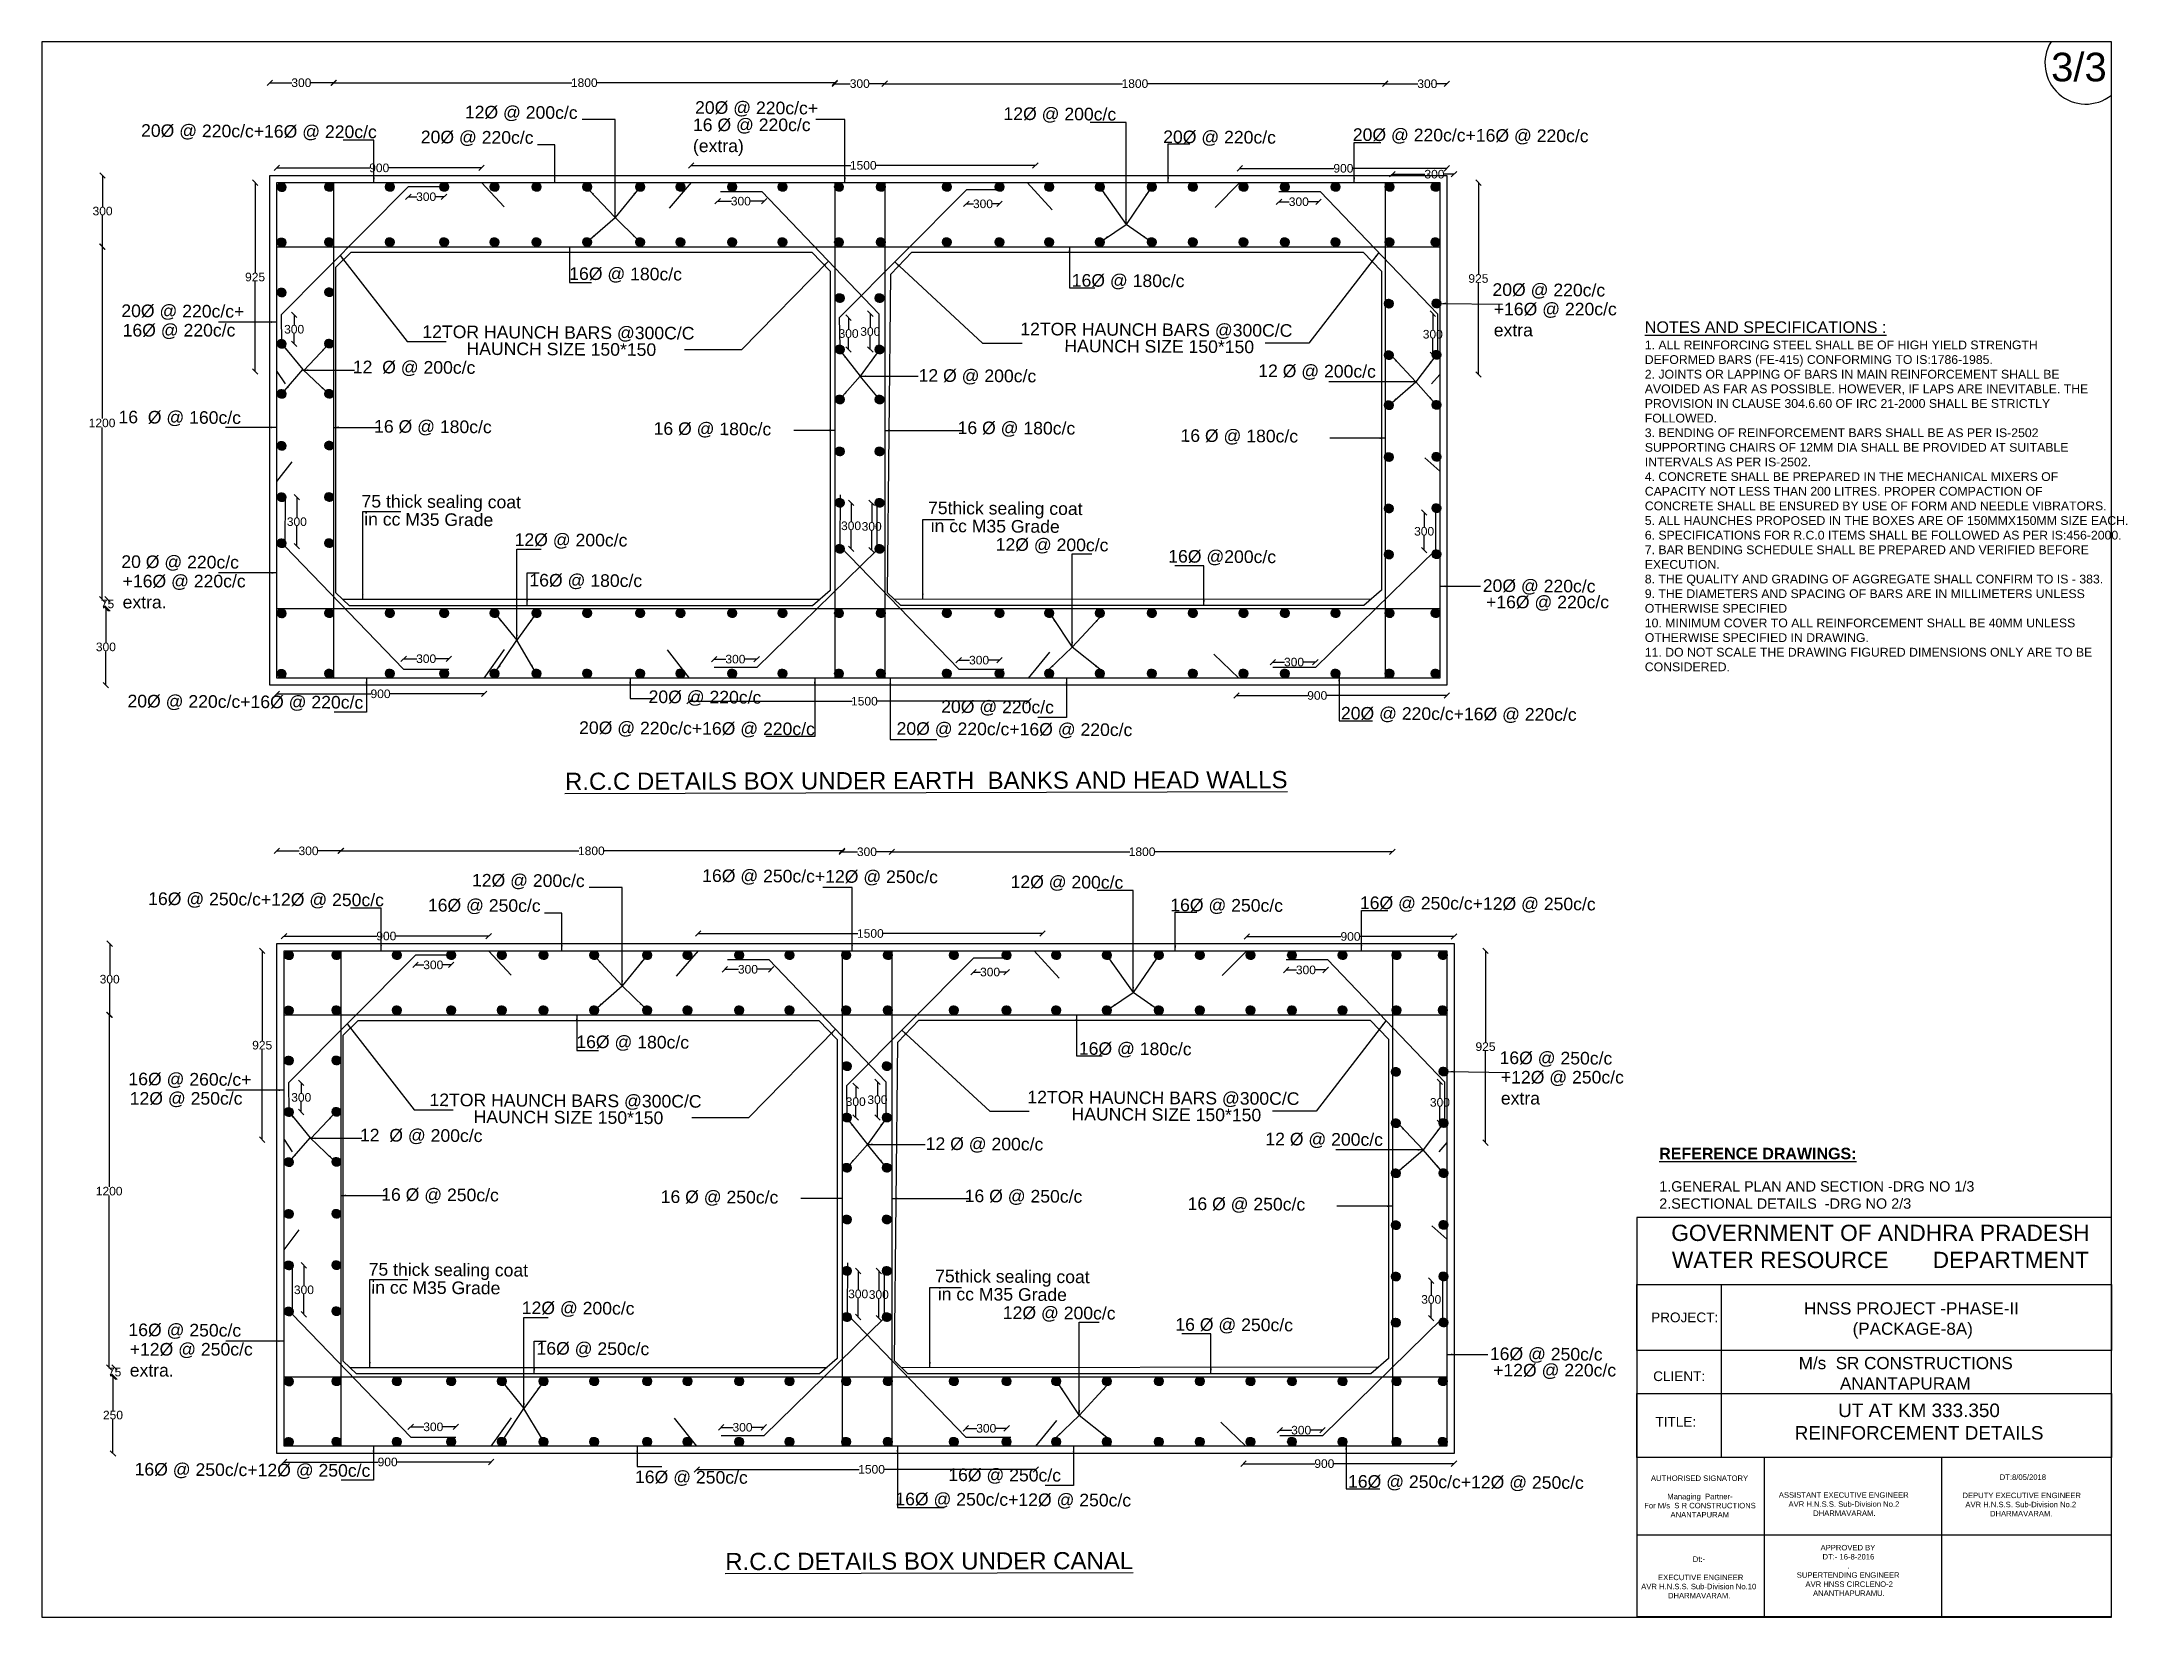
# Model space of a CAD drawing. Header units: millimetres. Extents: x 5124 to 6568637, y 2311 to 91879094.
# Drawn here: x 3723868 to 3760294, y 45932314 to 45959826 of the extents above; entities that cross this region are included whole.
import ezdxf

# ---------------------------------------------------------------- set-up
doc = ezdxf.new("R2010")
doc.units = ezdxf.units.MM
doc.header["$MEASUREMENT"] = 0
for name, color, linetype in [('DIMENSION', 7, 'Continuous'), ('DRAWING', 7, 'Continuous'), ('TEXT', 7, 'Continuous')]:
    doc.layers.add(name, color=color, linetype=linetype)
doc.styles.get("Standard").update_dxf_attribs({"font": 'arial.ttf', "height": 150})
doc.dimstyles.get("Standard").update_dxf_attribs({"dimtxt": 200, "dimasz": 110, "dimexe": 0.18, "dimexo": 0.0625, "dimgap": 0.09, "dimtad": 0, "dimtih": 1, "dimtoh": 1, "dimdec": 0, "dimzin": 0, "dimdsep": 46, "dimtxsty": 'Standard', "dimblk": 'OBLIQUE', "dimcen": 0.09, "dimse1": 1, "dimse2": 1, "dimadec": 0, "dimazin": 0, "dimtfac": 1, "dimtdec": 0, "dimtofl": 0, "dimtmove": 0, "dimatfit": 3, "dimfxl": 1, "dimtolj": 1, "dimtzin": 0, "dimarcsym": 0})

msp = doc.modelspace()

# ---------------------------------------------------------------- texts
at = {"layer": 'DRAWING'}
for s, p in [('20Ø @ 220c/c+ ', (3735278.9, 45958568.2)), ('12Ø @ 200c/c ', (3731258.2, 45958488.4)), ('12Ø @ 200c/c ', (3740665.3, 45958460.7)), ('20Ø @ 220c/c+16Ø @ 220c/c', (3725602.7, 45958165.7)), ('20Ø @ 220c/c ', (3730488.5, 45958053.8)), ('20Ø @ 220c/c ', (3743454.9, 45958056.4)), ('20Ø @ 220c/c+16Ø @ 220c/c', (3746766.8, 45958094.4)), ('16Ø @ 180c/c ', (3733081.2, 45955667.6)), ('16Ø @ 180c/c ', (3741858, 45955550.5)), ('20Ø @ 220c/c', (3749205.8, 45955388.3)), ('20Ø @ 220c/c+', (3725258, 45955018.7)), ('12TOR HAUNCH BARS @300C/C', (3730516.1, 45954653.5)), ('12TOR HAUNCH BARS @300C/C', (3740958.9, 45954701.3)), (' HAUNCH SIZE 150*150', (3731201.3, 45954358.6)), (' HAUNCH SIZE 150*150', (3741644, 45954406.5)), ('12  Ø @ 200c/c ', (3729301.8, 45954038)), ('12 Ø @ 200c/c ', (3739183, 45953889.3)), ('12 Ø @ 200c/c ', (3745115.2, 45953970.4)), ('16  Ø @ 160c/c ', (3725208.1, 45953163.2)), ('16 Ø @ 180c/c ', (3729672.9, 45953001)), ('16 Ø @ 180c/c ', (3734554.7, 45952962.8)), ('16 Ø @ 180c/c ', (3739864.2, 45952976.7)), ('16 Ø @ 180c/c ', (3743757.1, 45952839.5)), ('75 thick sealing coat', (3729453.8, 45951693.3)), ('in cc M35 Grade', (3729500.4, 45951379.6)), ('75thick sealing coat', (3739347.7, 45951576.5)), ('12Ø @ 200c/c ', (3732127.9, 45951021.9)), ('in cc M35 Grade', (3739394.2, 45951262.8)), ('12Ø @ 200c/c ', (3740529.8, 45950937.6)), ('20 Ø @ 220c/c ', (3725258, 45950637.8)), ('16Ø @200c/c ', (3743543.4, 45950731.6)), ('16Ø @ 180c/c ', (3732385.6, 45950314.7)), ('20Ø @ 220c/c ', (3749036.7, 45950219.5)), ('20Ø @ 220c/c+16Ø @ 220c/c', (3725365.8, 45948203.4)), ('20Ø @ 220c/c ', (3734467.2, 45948278.3)), ('20Ø @ 220c/c ', (3739577.5, 45948107.5)), ('20Ø @ 220c/c+16Ø @ 220c/c', (3733253.5, 45947739.2)), ('20Ø @ 220c/c+16Ø @ 220c/c', (3738798.9, 45947724.9)), ('20Ø @ 220c/c+16Ø @ 220c/c', (3746559.4, 45947991.4)), ('16Ø @ 250c/c+12Ø @ 250c/c', (3735403.1, 45945155)), ('16Ø @ 250c/c+12Ø @ 250c/c', (3725726.9, 45944752.4)), ('12Ø @ 200c/c ', (3731382.4, 45945075.1)), ('12Ø @ 200c/c ', (3740789.5, 45945047.4)), ('16Ø @ 250c/c ', (3730612.7, 45944640.5)), ('16Ø @ 250c/c ', (3743579, 45944643.1)), ('16Ø @ 250c/c+12Ø @ 250c/c', (3746891, 45944681.1)), ('16Ø @ 180c/c ', (3733205.3, 45942254.3)), ('16Ø @ 180c/c ', (3741982.1, 45942137.2)), ('16Ø @ 250c/c', (3749329.9, 45941975)), ('16Ø @ 260c/c+', (3725382.1, 45941605.4)), ('12TOR HAUNCH BARS @300C/C', (3730640.3, 45941240.2)), ('12TOR HAUNCH BARS @300C/C', (3741083, 45941288.1)), (' HAUNCH SIZE 150*150', (3731325.4, 45940945.4)), (' HAUNCH SIZE 150*150', (3741768.2, 45940993.2)), ('12  Ø @ 200c/c ', (3729425.9, 45940624.7)), ('12 Ø @ 200c/c ', (3739307.1, 45940476)), ('12 Ø @ 200c/c ', (3745239.4, 45940557.1)), ('16 Ø @ 250c/c ', (3729797, 45939587.7)), ('16 Ø @ 250c/c ', (3734678.8, 45939549.5)), ('16 Ø @ 250c/c ', (3739988.3, 45939563.5)), ('16 Ø @ 250c/c ', (3743881.2, 45939426.3)), ('75 thick sealing coat', (3729578, 45938280)), ('75thick sealing coat', (3739471.8, 45938163.2)), ('in cc M35 Grade', (3729624.5, 45937966.4)), ('in cc M35 Grade', (3739518.4, 45937849.5)), ('12Ø @ 200c/c ', (3732252, 45937608.6)), ('12Ø @ 200c/c ', (3740654, 45937524.3)), ('16Ø @ 250c/c ', (3725382.1, 45937224.5)), ('16 Ø @ 250c/c ', (3743667.6, 45937318.4)), ('16Ø @ 250c/c ', (3732509.7, 45936901.5)), ('16Ø @ 250c/c ', (3749160.8, 45936806.3)), ('16Ø @ 250c/c+12Ø @ 250c/c', (3725490, 45934790.1)), ('16Ø @ 250c/c ', (3734230.5, 45934656.5)), ('16Ø @ 250c/c ', (3739701.6, 45934694.2)), ('16Ø @ 250c/c+12Ø @ 250c/c', (3746683.6, 45934578.1)), ('16Ø @ 250c/c+12Ø @ 250c/c', (3738777.6, 45934271.3))]:
    msp.add_text(s, height=220, rotation=359.65712, dxfattribs=at).set_placement(p)
at = {"layer": 'DRAWING', "char_height": 220, "attachment_point": 1}
for s, insert, width in [('16 Ø @ 220c/c (extra)', (3735242.6, 45958484.8), 2656.815), ('+16Ø @ 220c/c\\Pextra ', (3749229.3, 45955267.5), 2208.839), ('16Ø @ 220c/c', (3725281.5, 45954897.9), 2208.839), ('+16Ø @ 220c/c\\Pextra. ', (3725281.5, 45950517), 2208.839), ('+16Ø @ 220c/c', (3749094.2, 45950151.9), 2235.153), ('+12Ø @ 250c/c\\Pextra ', (3749353.4, 45941854.3), 2208.839), ('12Ø @ 250c/c', (3725405.6, 45941484.7), 2208.839), ('+12Ø @ 250c/c\\Pextra. ', (3725405.6, 45937103.8), 2208.839), ('+12Ø @ 220c/c', (3749218.3, 45936738.7), 2235.153)]:
    msp.add_mtext(s, dxfattribs=dict(at, insert=insert, width=width))
at = {"layer": 'TEXT'}
msp.add_text('3/3', height=500, dxfattribs=at).set_placement((3758964.1, 45959133.2))
for s, p in [('%%UR.C.C DETAILS BOX UNDER EARTH  BANKS AND HEAD WALLS', (3733007.5, 45946760)), ('%%UR.C.C DETAILS BOX UNDER CANAL', (3735806.6, 45933137.2))]:
    msp.add_text(s, height=300, rotation=0.1412, dxfattribs=at).set_placement(p)
at = {"layer": 'TEXT', "attachment_point": 1}
for s, insert, char_height, width in [('{\\H1.314x;\\LNOTES AND SPECIFICATIONS :  \\P}1. ALL REINFORCING STEEL SHALL BE OF HIGH YIELD STRENGTH DEFORMED BARS (FE-415) CONFORMING TO IS:1786-1985. \\P2. JOINTS OR LAPPING OF BARS IN MAIN REINFORCEMENT SHALL BE AVOIDED AS FAR AS POSSIBLE. HOWEVER, IF LAPS ARE INEVITABLE. THE PROVISION IN CLAUSE 304.6.60 OF IRC 21-2000 SHALL BE STRICTLY FOLLOWED. \\P3. BENDING OF REINFORCEMENT BARS SHALL BE AS PER IS-2502 SUPPORTING CHAIRS OF 12MM DIA SHALL BE PROVIDED AT SUITABLE INTERVALS AS PER IS-2502. \\P4. CONCRETE SHALL BE PREPARED IN THE MECHANICAL MIXERS OF CAPACITY NOT LESS THAN 200 LITRES. PROPER COMPACTION OF CONCRETE SHALL BE ENSURED BY USE OF FORM AND NEEDLE VIBRATORS. \\P5. ALL HAUNCHES PROPOSED IN THE BOXES ARE OF 150MMX150MM SIZE EACH. \\P6. SPECIFICATIONS FOR R.C.0 ITEMS SHALL BE FOLLOWED AS PER IS:456-2000. \\P7. BAR BENDING SCHEDULE SHALL BE PREPARED AND VERIFIED BEFORE EXECUTION. \\P8. THE QUALITY AND GRADING OF AGGREGATE SHALL CONFIRM TO IS - 383. \\P9. THE DIAMETERS AND SPACING OF BARS ARE IN MILLIMETERS UNLESS OTHERWISE SPECIFIED \\P10. MINIMUM COVER TO ALL REINFORCEMENT SHALL BE 40MM UNLESS OTHERWISE SPECIFIED IN DRAWING. \\P11. DO NOT SCALE THE DRAWING FIGURED DIMENSIONS ONLY ARE TO BE CONSIDERED.', (3751867.1, 45954943.1), 153.2643, 8084.554), ('{\\fArial|b1|i0|c0|p34;\\H1.3289x;\\LREFERENCE DRAWINGS:\\P}\\P{\\H1.196x;1.GENERAL PLAN AND SECTION -DRG NO 1/3\\P2.SECTIONAL DETAILS  -DRG NO 2/3}', (3752118.9, 45940512.2), 150.503, 5624.152), ('\\pi2327;HNSS PROJECT -PHASE-II\\P\\pi3092.6; (PACKAGE-8A)\\P\\pi4137.6; ', (3752321.5, 45937814), 213.084, 8357.956), ('PROJECT:', (3751977.8, 45937635.3), 169.74, 1583.72), ('CLIENT:', (3752013.8, 45936608), 169.74, 1583.72), ('\\pi868.88;M/s  SR CONSTRUCTIONS \\P\\pi1588.9;ANANTAPURAM', (3753687.3, 45936859), 213.084, 5437.668), ('\\pi2275.5;UT AT KM 333.350\\P\\pi1515.6;REINFORCEMENT DETAILS ', (3752969, 45936046), 236.262, 7334.219), ('TITLE:', (3752052.8, 45935812.5), 169.74, 920.427), ('\\pi1548.8;AUTHORISED SIGNATORY\\P\\pi2397.1;\\P\\pi1833.1;Managing  Partner-\\P\\pi1431.2;For M/s  S R CONSTRUCTIONS\\P\\pi1890.6;ANANTAPURAM', (3750425.7, 45934789.5), 95.517, 4794.261), ('\\pi1958.7;  DT:8/05/2018\\P\\pi2397.1;\\P\\pi1345.1; DEPUTY EXECUTIVE ENGINEER\\P\\pi1432.9;AVR H.N.S.S. Sub-Division No.2\\P\\pi1863.2;DHARMAVARAM.', (3756033.5, 45934808.3), 95.517, 4794.261), ('\\pi2397.1;\\P\\P\\pi1263.5;ASSISTANT EXECUTIVE ENGINEER\\P\\pi1432.9;AVR H.N.S.S. Sub-Division No.2\\P\\pi1863.2;DHARMAVARAM.', (3752944.4, 45934815.7), 95.517, 4794.261), ('\\pi2296.9;Dt:- \\P\\pi2397.1;\\P\\pi1615.7;  EXECUTIVE ENGINEER\\P\\pi1395.5;AVR H.N.S.S. Sub-Division No.10\\P\\pi1863.2;DHARMAVARAM.', (3750408.8, 45933376.2), 95.517, 4794.261), ('\\pi1919.4;APPROVED BY\\P\\pi1952.9;DT:- 16-8-2016\\P\\pi2390.5;.  \\P\\pi1503.9;SUPERTENDING ENGINEER                \\P\\pi1618.4; AVR HNSS CIRCLENO-2\\P\\pi0;^I^I^I^I       ANANTHAPURAMU.', (3753017.9, 45933577.6), 95.517, 4794.261)]:
    msp.add_mtext(s, dxfattribs=dict(at, insert=insert, char_height=char_height, width=width))
at = {"layer": 'TEXT', "color": 7, "insert": (3755982.1, 45938788.1), "char_height": 283.514, "width": 8085.476, "attachment_point": 5}
msp.add_mtext('GOVERNMENT OF ANDHRA PRADESH\\PWATER RESOURCE       DEPARTMENT', dxfattribs=at)

# ---------------------------------------------------------------- blocks, each defined once
blk = doc.blocks.new('_Oblique')
at = {"color": 0, "linetype": 'ByBlock', "lineweight": -2}
blk.add_line((-0.5, -0.5), (0.5, 0.5), dxfattribs=at)
blk = doc.blocks.new('*D65')
at = {"layer": 'Defpoints', "color": 0, "transparency": 16777216}
for p in [(3728100, 45943952), (3731674, 45944209), (3731674, 45943952)]:
    blk.add_point(p, dxfattribs=at)
at = {"layer": 'DIMENSION', "color": 0, "lineweight": -2, "transparency": 16777216}
for p, q in [((3728100, 45944209), (3729722, 45944209)), ((3731674, 45944209), (3730053, 45944209))]:
    blk.add_line(p, q, dxfattribs=at)
at = {"layer": 'DIMENSION', "color": 0, "lineweight": -2, "transparency": 16777216, "xscale": 95, "yscale": 95, "zscale": 95, "rotation": 180}
blk.add_blockref('_Oblique', (3728100, 45944209), dxfattribs=at)
at = {"layer": 'DIMENSION', "color": 0, "lineweight": -2, "transparency": 16777216, "xscale": 95, "yscale": 95, "zscale": 95}
blk.add_blockref('_Oblique', (3731674, 45944209), dxfattribs=at)
at = {"layer": 'DIMENSION', "color": 0, "transparency": 16777216, "insert": (3729887, 45944209), "char_height": 150, "attachment_point": 5}
blk.add_mtext('\\A1;900', dxfattribs=at)
blk = doc.blocks.new('*D66')
at = {"layer": 'Defpoints', "color": 0, "transparency": 16777216}
for p in [(3729095, 45945696), (3727975, 45944077), (3729095, 45944077)]:
    blk.add_point(p, dxfattribs=at)
at = {"layer": 'DIMENSION', "color": 0, "lineweight": -2, "transparency": 16777216}
for p, q in [((3727975, 45945696), (3728362, 45945696)), ((3729095, 45945696), (3728693, 45945696))]:
    blk.add_line(p, q, dxfattribs=at)
at = {"layer": 'DIMENSION', "color": 0, "lineweight": -2, "transparency": 16777216, "xscale": 95, "yscale": 95, "zscale": 95, "rotation": 180}
blk.add_blockref('_Oblique', (3727975, 45945696), dxfattribs=at)
at = {"layer": 'DIMENSION', "color": 0, "lineweight": -2, "transparency": 16777216, "xscale": 95, "yscale": 95, "zscale": 95}
blk.add_blockref('_Oblique', (3729095, 45945696), dxfattribs=at)
at = {"layer": 'DIMENSION', "color": 0, "transparency": 16777216, "insert": (3728528, 45945696), "char_height": 150, "attachment_point": 5}
blk.add_mtext('\\A1;300', dxfattribs=at)
blk = doc.blocks.new('*D67')
at = {"layer": 'Defpoints', "color": 0, "transparency": 16777216}
for p in [(3737846, 45945696), (3729090, 45943952), (3737846, 45943952)]:
    blk.add_point(p, dxfattribs=at)
at = {"layer": 'DIMENSION', "color": 0, "lineweight": -2, "transparency": 16777216}
for p, q in [((3729090, 45945696), (3733251, 45945696)), ((3737846, 45945696), (3733685, 45945696))]:
    blk.add_line(p, q, dxfattribs=at)
at = {"layer": 'DIMENSION', "color": 0, "lineweight": -2, "transparency": 16777216, "xscale": 95, "yscale": 95, "zscale": 95, "rotation": 180}
blk.add_blockref('_Oblique', (3729090, 45945696), dxfattribs=at)
at = {"layer": 'DIMENSION', "color": 0, "lineweight": -2, "transparency": 16777216, "xscale": 95, "yscale": 95, "zscale": 95}
blk.add_blockref('_Oblique', (3737846, 45945696), dxfattribs=at)
at = {"layer": 'DIMENSION', "color": 0, "transparency": 16777216, "insert": (3733468, 45945696), "char_height": 150, "attachment_point": 5}
blk.add_mtext('\\A1;1800', dxfattribs=at)
blk = doc.blocks.new('*D68')
at = {"layer": 'Defpoints', "color": 0, "transparency": 16777216}
for p in [(3738715, 45945680), (3737846, 45943952), (3738715, 45943952)]:
    blk.add_point(p, dxfattribs=at)
at = {"layer": 'DIMENSION', "color": 0, "lineweight": -2, "transparency": 16777216}
for p, q in [((3737846, 45945680), (3738115, 45945680)), ((3738715, 45945680), (3738446, 45945680))]:
    blk.add_line(p, q, dxfattribs=at)
at = {"layer": 'DIMENSION', "color": 0, "lineweight": -2, "transparency": 16777216, "xscale": 95, "yscale": 95, "zscale": 95, "rotation": 180}
blk.add_blockref('_Oblique', (3737846, 45945680), dxfattribs=at)
at = {"layer": 'DIMENSION', "color": 0, "lineweight": -2, "transparency": 16777216, "xscale": 95, "yscale": 95, "zscale": 95}
blk.add_blockref('_Oblique', (3738715, 45945680), dxfattribs=at)
at = {"layer": 'DIMENSION', "color": 0, "transparency": 16777216, "insert": (3738281, 45945680), "char_height": 150, "attachment_point": 5}
blk.add_mtext('\\A1;300', dxfattribs=at)
blk = doc.blocks.new('*D69')
at = {"layer": 'Defpoints', "color": 0, "transparency": 16777216}
for p in [(3747458, 45945680), (3738715, 45943913), (3747458, 45943952)]:
    blk.add_point(p, dxfattribs=at)
at = {"layer": 'DIMENSION', "color": 0, "lineweight": -2, "transparency": 16777216}
for p, q in [((3738715, 45945680), (3742870, 45945680)), ((3747458, 45945680), (3743303, 45945680))]:
    blk.add_line(p, q, dxfattribs=at)
at = {"layer": 'DIMENSION', "color": 0, "lineweight": -2, "transparency": 16777216, "xscale": 95, "yscale": 95, "zscale": 95, "rotation": 180}
blk.add_blockref('_Oblique', (3738715, 45945680), dxfattribs=at)
at = {"layer": 'DIMENSION', "color": 0, "lineweight": -2, "transparency": 16777216, "xscale": 95, "yscale": 95, "zscale": 95}
blk.add_blockref('_Oblique', (3747458, 45945680), dxfattribs=at)
at = {"layer": 'DIMENSION', "color": 0, "transparency": 16777216, "insert": (3743087, 45945680), "char_height": 150, "attachment_point": 5}
blk.add_mtext('\\A1;1800', dxfattribs=at)
blk = doc.blocks.new('*D70')
at = {"layer": 'Defpoints', "color": 0, "transparency": 16777216}
for p in [(3748535, 45957512), (3748535, 45957242), (3747458, 45943952)]:
    blk.add_point(p, dxfattribs=at)
at = {"layer": 'DIMENSION', "color": 0, "lineweight": -2, "transparency": 16777216}
for p, q in [((3747458, 45957512), (3748028, 45957512)), ((3748535, 45957512), (3748359, 45957512))]:
    blk.add_line(p, q, dxfattribs=at)
at = {"layer": 'DIMENSION', "color": 0, "lineweight": -2, "transparency": 16777216, "xscale": 95, "yscale": 95, "zscale": 95, "rotation": 180}
blk.add_blockref('_Oblique', (3747458, 45957512), dxfattribs=at)
at = {"layer": 'DIMENSION', "color": 0, "lineweight": -2, "transparency": 16777216, "xscale": 95, "yscale": 95, "zscale": 95}
blk.add_blockref('_Oblique', (3748535, 45957512), dxfattribs=at)
at = {"layer": 'DIMENSION', "color": 0, "transparency": 16777216, "insert": (3748193, 45957512), "char_height": 150, "attachment_point": 5}
blk.add_mtext('\\A1;300', dxfattribs=at)
blk = doc.blocks.new('*D71')
at = {"layer": 'Defpoints', "color": 0, "transparency": 16777216}
for p in [(3741347, 45944253), (3735335, 45943952), (3741347, 45943952)]:
    blk.add_point(p, dxfattribs=at)
at = {"layer": 'DIMENSION', "color": 0, "lineweight": -2, "transparency": 16777216}
for p, q in [((3735335, 45944253), (3738124, 45944253)), ((3741347, 45944253), (3738558, 45944253))]:
    blk.add_line(p, q, dxfattribs=at)
at = {"layer": 'DIMENSION', "color": 0, "lineweight": -2, "transparency": 16777216, "xscale": 95, "yscale": 95, "zscale": 95, "rotation": 180}
blk.add_blockref('_Oblique', (3735335, 45944253), dxfattribs=at)
at = {"layer": 'DIMENSION', "color": 0, "lineweight": -2, "transparency": 16777216, "xscale": 95, "yscale": 95, "zscale": 95}
blk.add_blockref('_Oblique', (3741347, 45944253), dxfattribs=at)
at = {"layer": 'DIMENSION', "color": 0, "transparency": 16777216, "insert": (3738341, 45944253), "char_height": 150, "attachment_point": 5}
blk.add_mtext('\\A1;1500', dxfattribs=at)
blk = doc.blocks.new('*D72')
at = {"layer": 'Defpoints', "color": 0, "transparency": 16777216}
for p in [(3740142, 45943825), (3740142, 45943580), (3740721, 45943801)]:
    blk.add_point(p, dxfattribs=at)
at = {"layer": 'DIMENSION', "color": 0, "lineweight": -2, "transparency": 16777216}
for p, q in [((3740142, 45943580), (3740266, 45943580)), ((3740721, 45943580), (3740597, 45943580))]:
    blk.add_line(p, q, dxfattribs=at)
at = {"layer": 'DIMENSION', "color": 0, "lineweight": -2, "transparency": 16777216, "xscale": 95, "yscale": 95, "zscale": 95, "rotation": 180}
blk.add_blockref('_Oblique', (3740142, 45943580), dxfattribs=at)
at = {"layer": 'DIMENSION', "color": 0, "lineweight": -2, "transparency": 16777216, "xscale": 95, "yscale": 95, "zscale": 95}
blk.add_blockref('_Oblique', (3740721, 45943580), dxfattribs=at)
at = {"layer": 'DIMENSION', "color": 0, "transparency": 16777216, "insert": (3740432, 45943580), "char_height": 150, "attachment_point": 5}
blk.add_mtext('\\A1;300', dxfattribs=at)
blk = doc.blocks.new('*D73')
at = {"layer": 'Defpoints', "color": 0, "transparency": 16777216}
for p in [(3735798, 45943786), (3736609, 45943755), (3736609, 45943628)]:
    blk.add_point(p, dxfattribs=at)
at = {"layer": 'DIMENSION', "color": 0, "lineweight": -2, "transparency": 16777216}
for p, q in [((3735798, 45943628), (3736038, 45943628)), ((3736609, 45943628), (3736369, 45943628))]:
    blk.add_line(p, q, dxfattribs=at)
at = {"layer": 'DIMENSION', "color": 0, "lineweight": -2, "transparency": 16777216, "xscale": 95, "yscale": 95, "zscale": 95, "rotation": 180}
blk.add_blockref('_Oblique', (3735798, 45943628), dxfattribs=at)
at = {"layer": 'DIMENSION', "color": 0, "lineweight": -2, "transparency": 16777216, "xscale": 95, "yscale": 95, "zscale": 95}
blk.add_blockref('_Oblique', (3736609, 45943628), dxfattribs=at)
at = {"layer": 'DIMENSION', "color": 0, "transparency": 16777216, "insert": (3736203, 45943628), "char_height": 150, "attachment_point": 5}
blk.add_mtext('\\A1;300', dxfattribs=at)
blk = doc.blocks.new('*D74')
at = {"layer": 'Defpoints', "color": 0, "transparency": 16777216}
for p in [(3730395, 45943877), (3731019, 45943877), (3731019, 45943705)]:
    blk.add_point(p, dxfattribs=at)
at = {"layer": 'DIMENSION', "color": 0, "lineweight": -2, "transparency": 16777216}
for p, q in [((3730395, 45943705), (3730541, 45943705)), ((3731019, 45943705), (3730872, 45943705))]:
    blk.add_line(p, q, dxfattribs=at)
at = {"layer": 'DIMENSION', "color": 0, "lineweight": -2, "transparency": 16777216, "xscale": 95, "yscale": 95, "zscale": 95, "rotation": 180}
blk.add_blockref('_Oblique', (3730395, 45943705), dxfattribs=at)
at = {"layer": 'DIMENSION', "color": 0, "lineweight": -2, "transparency": 16777216, "xscale": 95, "yscale": 95, "zscale": 95}
blk.add_blockref('_Oblique', (3731019, 45943705), dxfattribs=at)
at = {"layer": 'DIMENSION', "color": 0, "transparency": 16777216, "insert": (3730707, 45943705), "char_height": 150, "attachment_point": 5}
blk.add_mtext('\\A1;300', dxfattribs=at)
blk = doc.blocks.new('*D75')
at = {"layer": 'Defpoints', "color": 0, "transparency": 16777216}
for p in [(3728176, 45941645), (3728401, 45941645), (3728183, 45941136)]:
    blk.add_point(p, dxfattribs=at)
at = {"layer": 'DIMENSION', "color": 0, "lineweight": -2, "transparency": 16777216}
for p, q in [((3728401, 45941645), (3728401, 45941467)), ((3728401, 45941136), (3728401, 45941314))]:
    blk.add_line(p, q, dxfattribs=at)
at = {"layer": 'DIMENSION', "color": 0, "lineweight": -2, "transparency": 16777216, "xscale": 95, "yscale": 95, "zscale": 95}
for p, rotation in [((3728401, 45941645), 90), ((3728401, 45941136), 270)]:
    blk.add_blockref('_Oblique', p, dxfattribs=dict(at, rotation=rotation))
at = {"layer": 'DIMENSION', "color": 0, "transparency": 16777216, "insert": (3728401, 45941391), "char_height": 150, "attachment_point": 5}
blk.add_mtext('\\A1;300', dxfattribs=at)
blk = doc.blocks.new('*D76')
at = {"layer": 'Defpoints', "color": 0, "transparency": 16777216}
for p in [(3728259, 45938459), (3728240, 45937604), (3728448, 45937604)]:
    blk.add_point(p, dxfattribs=at)
at = {"layer": 'DIMENSION', "color": 0, "lineweight": -2, "transparency": 16777216}
for p, q in [((3728448, 45938459), (3728448, 45938108)), ((3728448, 45937604), (3728448, 45937955))]:
    blk.add_line(p, q, dxfattribs=at)
at = {"layer": 'DIMENSION', "color": 0, "lineweight": -2, "transparency": 16777216, "xscale": 95, "yscale": 95, "zscale": 95}
for p, rotation in [((3728448, 45938459), 90), ((3728448, 45937604), 270)]:
    blk.add_blockref('_Oblique', p, dxfattribs=dict(at, rotation=rotation))
at = {"layer": 'DIMENSION', "color": 0, "transparency": 16777216, "insert": (3728448, 45938031), "char_height": 150, "attachment_point": 5}
blk.add_mtext('\\A1;300', dxfattribs=at)
blk = doc.blocks.new('*D77')
at = {"layer": 'Defpoints', "color": 0, "transparency": 16777216}
for p in [(3730313, 45935638), (3730313, 45935459), (3731102, 45935459)]:
    blk.add_point(p, dxfattribs=at)
at = {"layer": 'DIMENSION', "color": 0, "lineweight": -2, "transparency": 16777216}
for p, q in [((3730313, 45935638), (3730542, 45935638)), ((3731102, 45935638), (3730873, 45935638))]:
    blk.add_line(p, q, dxfattribs=at)
at = {"layer": 'DIMENSION', "color": 0, "lineweight": -2, "transparency": 16777216, "xscale": 95, "yscale": 95, "zscale": 95, "rotation": 180}
blk.add_blockref('_Oblique', (3730313, 45935638), dxfattribs=at)
at = {"layer": 'DIMENSION', "color": 0, "lineweight": -2, "transparency": 16777216, "xscale": 95, "yscale": 95, "zscale": 95}
blk.add_blockref('_Oblique', (3731102, 45935638), dxfattribs=at)
at = {"layer": 'DIMENSION', "color": 0, "transparency": 16777216, "insert": (3730707, 45935638), "char_height": 150, "attachment_point": 5}
blk.add_mtext('\\A1;300', dxfattribs=at)
blk = doc.blocks.new('*D78')
at = {"layer": 'Defpoints', "color": 0, "transparency": 16777216}
for p in [(3735736, 45935630), (3735736, 45935484), (3736480, 45935484)]:
    blk.add_point(p, dxfattribs=at)
at = {"layer": 'DIMENSION', "color": 0, "lineweight": -2, "transparency": 16777216}
for p, q in [((3735736, 45935630), (3735943, 45935630)), ((3736480, 45935630), (3736274, 45935630))]:
    blk.add_line(p, q, dxfattribs=at)
at = {"layer": 'DIMENSION', "color": 0, "lineweight": -2, "transparency": 16777216, "xscale": 95, "yscale": 95, "zscale": 95, "rotation": 180}
blk.add_blockref('_Oblique', (3735736, 45935630), dxfattribs=at)
at = {"layer": 'DIMENSION', "color": 0, "lineweight": -2, "transparency": 16777216, "xscale": 95, "yscale": 95, "zscale": 95}
blk.add_blockref('_Oblique', (3736480, 45935630), dxfattribs=at)
at = {"layer": 'DIMENSION', "color": 0, "transparency": 16777216, "insert": (3736108, 45935630), "char_height": 150, "attachment_point": 5}
blk.add_mtext('\\A1;300', dxfattribs=at)
blk = doc.blocks.new('*D79')
at = {"layer": 'Defpoints', "color": 0, "transparency": 16777216}
for p in [(3737930, 45938361), (3737930, 45937557), (3738128, 45937557)]:
    blk.add_point(p, dxfattribs=at)
at = {"layer": 'DIMENSION', "color": 0, "lineweight": -2, "transparency": 16777216}
for p, q in [((3738128, 45938361), (3738128, 45938035)), ((3738128, 45937557), (3738128, 45937882))]:
    blk.add_line(p, q, dxfattribs=at)
at = {"layer": 'DIMENSION', "color": 0, "lineweight": -2, "transparency": 16777216, "xscale": 95, "yscale": 95, "zscale": 95}
for p, rotation in [((3738128, 45938361), 90), ((3738128, 45937557), 270)]:
    blk.add_blockref('_Oblique', p, dxfattribs=dict(at, rotation=rotation))
at = {"layer": 'DIMENSION', "color": 0, "transparency": 16777216, "insert": (3738128, 45937959), "char_height": 150, "attachment_point": 5}
blk.add_mtext('\\A1;300', dxfattribs=at)
blk = doc.blocks.new('*D80')
at = {"layer": 'Defpoints', "color": 0, "transparency": 16777216}
for p in [(3738488, 45938361), (3738626, 45938361), (3738579, 45937535)]:
    blk.add_point(p, dxfattribs=at)
at = {"layer": 'DIMENSION', "color": 0, "lineweight": -2, "transparency": 16777216}
for p, q in [((3738488, 45938361), (3738488, 45938025)), ((3738488, 45937535), (3738488, 45937871))]:
    blk.add_line(p, q, dxfattribs=at)
at = {"layer": 'DIMENSION', "color": 0, "lineweight": -2, "transparency": 16777216, "xscale": 95, "yscale": 95, "zscale": 95}
for p, rotation in [((3738488, 45938361), 90), ((3738488, 45937535), 270)]:
    blk.add_blockref('_Oblique', p, dxfattribs=dict(at, rotation=rotation))
at = {"layer": 'DIMENSION', "color": 0, "transparency": 16777216, "insert": (3738488, 45937948), "char_height": 150, "attachment_point": 5}
blk.add_mtext('\\A1;300', dxfattribs=at)
blk = doc.blocks.new('*D81')
at = {"layer": 'Defpoints', "color": 0, "transparency": 16777216}
for p in [(3737923, 45941593), (3738085, 45941593), (3737930, 45941039)]:
    blk.add_point(p, dxfattribs=at)
at = {"layer": 'DIMENSION', "color": 0, "lineweight": -2, "transparency": 16777216}
for p, q in [((3738085, 45941593), (3738085, 45941393)), ((3738085, 45941039), (3738085, 45941239))]:
    blk.add_line(p, q, dxfattribs=at)
at = {"layer": 'DIMENSION', "color": 0, "lineweight": -2, "transparency": 16777216, "xscale": 95, "yscale": 95, "zscale": 95}
for p, rotation in [((3738085, 45941593), 90), ((3738085, 45941039), 270)]:
    blk.add_blockref('_Oblique', p, dxfattribs=dict(at, rotation=rotation))
at = {"layer": 'DIMENSION', "color": 0, "transparency": 16777216, "insert": (3738085, 45941316), "char_height": 150, "attachment_point": 5}
blk.add_mtext('\\A1;300', dxfattribs=at)
blk = doc.blocks.new('*D82')
at = {"layer": 'Defpoints', "color": 0, "transparency": 16777216}
for p in [(3738614, 45941663), (3738464, 45941039), (3738626, 45941039)]:
    blk.add_point(p, dxfattribs=at)
at = {"layer": 'DIMENSION', "color": 0, "lineweight": -2, "transparency": 16777216}
for p, q in [((3738464, 45941663), (3738464, 45941428)), ((3738464, 45941039), (3738464, 45941274))]:
    blk.add_line(p, q, dxfattribs=at)
at = {"layer": 'DIMENSION', "color": 0, "lineweight": -2, "transparency": 16777216, "xscale": 95, "yscale": 95, "zscale": 95}
for p, rotation in [((3738464, 45941663), 90), ((3738464, 45941039), 270)]:
    blk.add_blockref('_Oblique', p, dxfattribs=dict(at, rotation=rotation))
at = {"layer": 'DIMENSION', "color": 0, "transparency": 16777216, "insert": (3738464, 45941351), "char_height": 150, "attachment_point": 5}
blk.add_mtext('\\A1;300', dxfattribs=at)
blk = doc.blocks.new('*D83')
at = {"layer": 'Defpoints', "color": 0, "transparency": 16777216}
for p in [(3745602, 45943797), (3746294, 45943797), (3746294, 45943617)]:
    blk.add_point(p, dxfattribs=at)
at = {"layer": 'DIMENSION', "color": 0, "lineweight": -2, "transparency": 16777216}
for p, q in [((3745602, 45943617), (3745782, 45943617)), ((3746294, 45943617), (3746113, 45943617))]:
    blk.add_line(p, q, dxfattribs=at)
at = {"layer": 'DIMENSION', "color": 0, "lineweight": -2, "transparency": 16777216, "xscale": 95, "yscale": 95, "zscale": 95, "rotation": 180}
blk.add_blockref('_Oblique', (3745602, 45943617), dxfattribs=at)
at = {"layer": 'DIMENSION', "color": 0, "lineweight": -2, "transparency": 16777216, "xscale": 95, "yscale": 95, "zscale": 95}
blk.add_blockref('_Oblique', (3746294, 45943617), dxfattribs=at)
at = {"layer": 'DIMENSION', "color": 0, "transparency": 16777216, "insert": (3745948, 45943617), "char_height": 150, "attachment_point": 5}
blk.add_mtext('\\A1;300', dxfattribs=at)
blk = doc.blocks.new('*D84')
at = {"layer": 'Defpoints', "color": 0, "transparency": 16777216}
for p in [(3744918, 45943952), (3748535, 45944201), (3748535, 45943876)]:
    blk.add_point(p, dxfattribs=at)
at = {"layer": 'DIMENSION', "color": 0, "lineweight": -2, "transparency": 16777216}
for p, q in [((3744918, 45944201), (3746561, 45944201)), ((3748535, 45944201), (3746892, 45944201))]:
    blk.add_line(p, q, dxfattribs=at)
at = {"layer": 'DIMENSION', "color": 0, "lineweight": -2, "transparency": 16777216, "xscale": 95, "yscale": 95, "zscale": 95, "rotation": 180}
blk.add_blockref('_Oblique', (3744918, 45944201), dxfattribs=at)
at = {"layer": 'DIMENSION', "color": 0, "lineweight": -2, "transparency": 16777216, "xscale": 95, "yscale": 95, "zscale": 95}
blk.add_blockref('_Oblique', (3748535, 45944201), dxfattribs=at)
at = {"layer": 'DIMENSION', "color": 0, "transparency": 16777216, "insert": (3746727, 45944201), "char_height": 150, "attachment_point": 5}
blk.add_mtext('\\A1;900', dxfattribs=at)
blk = doc.blocks.new('*D85')
at = {"layer": 'Defpoints', "color": 0, "transparency": 16777216}
for p in [(3748368, 45941663), (3748289, 45940944), (3748351, 45940944)]:
    blk.add_point(p, dxfattribs=at)
at = {"layer": 'DIMENSION', "color": 0, "lineweight": -2, "transparency": 16777216}
for p, q in [((3748289, 45941663), (3748289, 45941381)), ((3748289, 45940944), (3748289, 45941227))]:
    blk.add_line(p, q, dxfattribs=at)
at = {"layer": 'DIMENSION', "color": 0, "lineweight": -2, "transparency": 16777216, "xscale": 95, "yscale": 95, "zscale": 95}
for p, rotation in [((3748289, 45941663), 90), ((3748289, 45940944), 270)]:
    blk.add_blockref('_Oblique', p, dxfattribs=dict(at, rotation=rotation))
at = {"layer": 'DIMENSION', "color": 0, "transparency": 16777216, "insert": (3748289, 45941304), "char_height": 150, "attachment_point": 5}
blk.add_mtext('\\A1;300', dxfattribs=at)
blk = doc.blocks.new('*D86')
at = {"layer": 'Defpoints', "color": 0, "transparency": 16777216}
for p in [(3748137, 45938191), (3748351, 45938191), (3748337, 45937535)]:
    blk.add_point(p, dxfattribs=at)
at = {"layer": 'DIMENSION', "color": 0, "lineweight": -2, "transparency": 16777216}
for p, q in [((3748137, 45938191), (3748137, 45937940)), ((3748137, 45937535), (3748137, 45937786))]:
    blk.add_line(p, q, dxfattribs=at)
at = {"layer": 'DIMENSION', "color": 0, "lineweight": -2, "transparency": 16777216, "xscale": 95, "yscale": 95, "zscale": 95}
for p, rotation in [((3748137, 45938191), 90), ((3748137, 45937535), 270)]:
    blk.add_blockref('_Oblique', p, dxfattribs=dict(at, rotation=rotation))
at = {"layer": 'DIMENSION', "color": 0, "transparency": 16777216, "insert": (3748137, 45937863), "char_height": 150, "attachment_point": 5}
blk.add_mtext('\\A1;300', dxfattribs=at)
blk = doc.blocks.new('*D87')
at = {"layer": 'Defpoints', "color": 0, "transparency": 16777216}
for p in [(3745493, 45935580), (3745493, 45935484), (3746237, 45935484)]:
    blk.add_point(p, dxfattribs=at)
at = {"layer": 'DIMENSION', "color": 0, "lineweight": -2, "transparency": 16777216}
for p, q in [((3745493, 45935580), (3745700, 45935580)), ((3746237, 45935580), (3746031, 45935580))]:
    blk.add_line(p, q, dxfattribs=at)
at = {"layer": 'DIMENSION', "color": 0, "lineweight": -2, "transparency": 16777216, "xscale": 95, "yscale": 95, "zscale": 95, "rotation": 180}
blk.add_blockref('_Oblique', (3745493, 45935580), dxfattribs=at)
at = {"layer": 'DIMENSION', "color": 0, "lineweight": -2, "transparency": 16777216, "xscale": 95, "yscale": 95, "zscale": 95}
blk.add_blockref('_Oblique', (3746237, 45935580), dxfattribs=at)
at = {"layer": 'DIMENSION', "color": 0, "transparency": 16777216, "insert": (3745865, 45935580), "char_height": 150, "attachment_point": 5}
blk.add_mtext('\\A1;300', dxfattribs=at)
blk = doc.blocks.new('*D88')
at = {"layer": 'Defpoints', "color": 0, "transparency": 16777216}
for p in [(3744860, 45935300), (3748535, 45935174), (3748535, 45934996)]:
    blk.add_point(p, dxfattribs=at)
at = {"layer": 'DIMENSION', "color": 0, "lineweight": -2, "transparency": 16777216}
for p, q in [((3744860, 45934996), (3746105, 45934996)), ((3748535, 45934996), (3746436, 45934996))]:
    blk.add_line(p, q, dxfattribs=at)
at = {"layer": 'DIMENSION', "color": 0, "lineweight": -2, "transparency": 16777216, "xscale": 95, "yscale": 95, "zscale": 95, "rotation": 180}
blk.add_blockref('_Oblique', (3744860, 45934996), dxfattribs=at)
at = {"layer": 'DIMENSION', "color": 0, "lineweight": -2, "transparency": 16777216, "xscale": 95, "yscale": 95, "zscale": 95}
blk.add_blockref('_Oblique', (3748535, 45934996), dxfattribs=at)
at = {"layer": 'DIMENSION', "color": 0, "transparency": 16777216, "insert": (3746270, 45934996), "char_height": 150, "attachment_point": 5}
blk.add_mtext('\\A1;900', dxfattribs=at)
blk = doc.blocks.new('*D89')
at = {"layer": 'Defpoints', "color": 0, "transparency": 16777216}
for p in [(3735309, 45935300), (3741230, 45935300), (3741230, 45934896)]:
    blk.add_point(p, dxfattribs=at)
at = {"layer": 'DIMENSION', "color": 0, "lineweight": -2, "transparency": 16777216}
for p, q in [((3735309, 45934896), (3738145, 45934896)), ((3741230, 45934896), (3738578, 45934896))]:
    blk.add_line(p, q, dxfattribs=at)
at = {"layer": 'DIMENSION', "color": 0, "lineweight": -2, "transparency": 16777216, "xscale": 95, "yscale": 95, "zscale": 95, "rotation": 180}
blk.add_blockref('_Oblique', (3735309, 45934896), dxfattribs=at)
at = {"layer": 'DIMENSION', "color": 0, "lineweight": -2, "transparency": 16777216, "xscale": 95, "yscale": 95, "zscale": 95}
blk.add_blockref('_Oblique', (3741230, 45934896), dxfattribs=at)
at = {"layer": 'DIMENSION', "color": 0, "transparency": 16777216, "insert": (3738362, 45934896), "char_height": 150, "attachment_point": 5}
blk.add_mtext('\\A1;1500', dxfattribs=at)
blk = doc.blocks.new('*D90')
at = {"layer": 'Defpoints', "color": 0, "transparency": 16777216}
for p in [(3740722, 45935613), (3740008, 45935459), (3740722, 45935455)]:
    blk.add_point(p, dxfattribs=at)
at = {"layer": 'DIMENSION', "color": 0, "lineweight": -2, "transparency": 16777216}
for p, q in [((3740008, 45935613), (3740199, 45935613)), ((3740722, 45935613), (3740530, 45935613))]:
    blk.add_line(p, q, dxfattribs=at)
at = {"layer": 'DIMENSION', "color": 0, "lineweight": -2, "transparency": 16777216, "xscale": 95, "yscale": 95, "zscale": 95, "rotation": 180}
blk.add_blockref('_Oblique', (3740008, 45935613), dxfattribs=at)
at = {"layer": 'DIMENSION', "color": 0, "lineweight": -2, "transparency": 16777216, "xscale": 95, "yscale": 95, "zscale": 95}
blk.add_blockref('_Oblique', (3740722, 45935613), dxfattribs=at)
at = {"layer": 'DIMENSION', "color": 0, "transparency": 16777216, "insert": (3740365, 45935613), "char_height": 150, "attachment_point": 5}
blk.add_mtext('\\A1;300', dxfattribs=at)
blk = doc.blocks.new('*D91')
at = {"layer": 'Defpoints', "color": 0, "transparency": 16777216}
for p in [(3725113, 45936513), (3728100, 45936513), (3727975, 45935174)]:
    blk.add_point(p, dxfattribs=at)
at = {"layer": 'DIMENSION', "color": 0, "lineweight": -2, "transparency": 16777216}
for p, q in [((3725113, 45936513), (3725113, 45935921)), ((3725113, 45935174), (3725113, 45935767))]:
    blk.add_line(p, q, dxfattribs=at)
at = {"layer": 'DIMENSION', "color": 0, "lineweight": -2, "transparency": 16777216, "xscale": 95, "yscale": 95, "zscale": 95}
for p, rotation in [((3725113, 45936513), 90), ((3725113, 45935174), 270)]:
    blk.add_blockref('_Oblique', p, dxfattribs=dict(at, rotation=rotation))
at = {"layer": 'DIMENSION', "color": 0, "transparency": 16777216, "insert": (3725113, 45935844), "char_height": 150, "attachment_point": 5}
blk.add_mtext('\\A1;250', dxfattribs=at)
blk = doc.blocks.new('*D92')
at = {"layer": 'Defpoints', "color": 0, "transparency": 16777216}
for p in [(3725141, 45936676), (3729372, 45936676), (3729372, 45936513)]:
    blk.add_point(p, dxfattribs=at)
at = {"layer": 'DIMENSION', "color": 0, "lineweight": -2, "transparency": 16777216}
for p, q in [((3725141, 45936676), (3725141, 45936671)), ((3725141, 45936513), (3725141, 45936518))]:
    blk.add_line(p, q, dxfattribs=at)
at = {"layer": 'DIMENSION', "color": 0, "lineweight": -2, "transparency": 16777216, "xscale": 95, "yscale": 95, "zscale": 95}
for p, rotation in [((3725141, 45936676), 90), ((3725141, 45936513), 270)]:
    blk.add_blockref('_Oblique', p, dxfattribs=dict(at, rotation=rotation))
at = {"layer": 'DIMENSION', "color": 0, "transparency": 16777216, "insert": (3725141, 45936595), "char_height": 150, "attachment_point": 5}
blk.add_mtext('\\A1;75', dxfattribs=at)
blk = doc.blocks.new('*D93')
at = {"layer": 'Defpoints', "color": 0, "transparency": 16777216}
for p in [(3725046, 45942833), (3729090, 45942833), (3729250, 45936676)]:
    blk.add_point(p, dxfattribs=at)
at = {"layer": 'DIMENSION', "color": 0, "lineweight": -2, "transparency": 16777216}
for p, q in [((3725046, 45942833), (3725046, 45939831)), ((3725046, 45936676), (3725046, 45939678))]:
    blk.add_line(p, q, dxfattribs=at)
at = {"layer": 'DIMENSION', "color": 0, "lineweight": -2, "transparency": 16777216, "xscale": 95, "yscale": 95, "zscale": 95}
for p, rotation in [((3725046, 45942833), 90), ((3725046, 45936676), 270)]:
    blk.add_blockref('_Oblique', p, dxfattribs=dict(at, rotation=rotation))
at = {"layer": 'DIMENSION', "color": 0, "transparency": 16777216, "insert": (3725046, 45939754), "char_height": 150, "attachment_point": 5}
blk.add_mtext('\\A1;1200', dxfattribs=at)
blk = doc.blocks.new('*D94')
at = {"layer": 'Defpoints', "color": 0, "transparency": 16777216}
for p in [(3725055, 45944077), (3728100, 45944077), (3728100, 45942833)]:
    blk.add_point(p, dxfattribs=at)
at = {"layer": 'DIMENSION', "color": 0, "lineweight": -2, "transparency": 16777216}
for p, q in [((3725055, 45944077), (3725055, 45943532)), ((3725055, 45942833), (3725055, 45943379))]:
    blk.add_line(p, q, dxfattribs=at)
at = {"layer": 'DIMENSION', "color": 0, "lineweight": -2, "transparency": 16777216, "xscale": 95, "yscale": 95, "zscale": 95}
for p, rotation in [((3725055, 45944077), 90), ((3725055, 45942833), 270)]:
    blk.add_blockref('_Oblique', p, dxfattribs=dict(at, rotation=rotation))
at = {"layer": 'DIMENSION', "color": 0, "transparency": 16777216, "insert": (3725055, 45943455), "char_height": 150, "attachment_point": 5}
blk.add_mtext('\\A1;300', dxfattribs=at)
blk = doc.blocks.new('*D95')
at = {"layer": 'Defpoints', "color": 0, "transparency": 16777216}
for p in [(3728100, 45935300), (3731720, 45935300), (3731720, 45935025)]:
    blk.add_point(p, dxfattribs=at)
at = {"layer": 'DRAWING', "color": 0, "lineweight": -2, "transparency": 16777216}
for p, q in [((3728100, 45935025), (3729745, 45935025)), ((3731720, 45935025), (3730076, 45935025))]:
    blk.add_line(p, q, dxfattribs=at)
at = {"layer": 'DRAWING', "color": 0, "lineweight": -2, "transparency": 16777216, "xscale": 95, "yscale": 95, "zscale": 95, "rotation": 180}
blk.add_blockref('_Oblique', (3728100, 45935025), dxfattribs=at)
at = {"layer": 'DRAWING', "color": 0, "lineweight": -2, "transparency": 16777216, "xscale": 95, "yscale": 95, "zscale": 95}
blk.add_blockref('_Oblique', (3731720, 45935025), dxfattribs=at)
at = {"layer": 'DRAWING', "color": 0, "transparency": 16777216, "insert": (3729910, 45935025), "char_height": 150, "attachment_point": 5}
blk.add_mtext('\\A1;900', dxfattribs=at)
blk = doc.blocks.new('*D96')
at = {"layer": 'Defpoints', "color": 0, "transparency": 16777216}
for p in [(3748410, 45943952), (3748410, 45940602), (3749085, 45940602)]:
    blk.add_point(p, dxfattribs=at)
at = {"layer": 'DRAWING', "color": 0, "lineweight": -2, "transparency": 16777216}
for p, q in [((3749085, 45943952), (3749085, 45942354)), ((3749085, 45940602), (3749085, 45942200))]:
    blk.add_line(p, q, dxfattribs=at)
at = {"layer": 'DRAWING', "color": 0, "lineweight": -2, "transparency": 16777216, "xscale": 95, "yscale": 95, "zscale": 95}
for p, rotation in [((3749085, 45943952), 90), ((3749085, 45940602), 270)]:
    blk.add_blockref('_Oblique', p, dxfattribs=dict(at, rotation=rotation))
at = {"layer": 'DRAWING', "color": 0, "transparency": 16777216, "insert": (3749085, 45942277), "char_height": 150, "attachment_point": 5}
blk.add_mtext('\\A1;925', dxfattribs=at)
blk = doc.blocks.new('*D97')
at = {"layer": 'Defpoints', "color": 0, "transparency": 16777216}
for p in [(3727719, 45943952), (3728100, 45943952), (3728100, 45940654)]:
    blk.add_point(p, dxfattribs=at)
at = {"layer": 'DRAWING', "color": 0, "lineweight": -2, "transparency": 16777216}
for p, q in [((3727719, 45943952), (3727719, 45942380)), ((3727719, 45940654), (3727719, 45942226))]:
    blk.add_line(p, q, dxfattribs=at)
at = {"layer": 'DRAWING', "color": 0, "lineweight": -2, "transparency": 16777216, "xscale": 95, "yscale": 95, "zscale": 95}
for p, rotation in [((3727719, 45943952), 90), ((3727719, 45940654), 270)]:
    blk.add_blockref('_Oblique', p, dxfattribs=dict(at, rotation=rotation))
at = {"layer": 'DRAWING', "color": 0, "transparency": 16777216, "insert": (3727719, 45942303), "char_height": 150, "attachment_point": 5}
blk.add_mtext('\\A1;925', dxfattribs=at)
blk = doc.blocks.new('*D98')
at = {"layer": 'Defpoints', "color": 0, "transparency": 16777216}
for p in [(3727976, 45957365), (3731550, 45957622), (3731550, 45957365)]:
    blk.add_point(p, dxfattribs=at)
at = {"layer": 'DIMENSION', "color": 0, "lineweight": -2, "transparency": 16777216}
for p, q in [((3727976, 45957622), (3729598, 45957622)), ((3731550, 45957622), (3729929, 45957622))]:
    blk.add_line(p, q, dxfattribs=at)
at = {"layer": 'DIMENSION', "color": 0, "lineweight": -2, "transparency": 16777216, "xscale": 95, "yscale": 95, "zscale": 95, "rotation": 180}
blk.add_blockref('_Oblique', (3727976, 45957622), dxfattribs=at)
at = {"layer": 'DIMENSION', "color": 0, "lineweight": -2, "transparency": 16777216, "xscale": 95, "yscale": 95, "zscale": 95}
blk.add_blockref('_Oblique', (3731550, 45957622), dxfattribs=at)
at = {"layer": 'DIMENSION', "color": 0, "transparency": 16777216, "insert": (3729763, 45957622), "char_height": 150, "attachment_point": 5}
blk.add_mtext('\\A1;900', dxfattribs=at)
blk = doc.blocks.new('*D99')
at = {"layer": 'Defpoints', "color": 0, "transparency": 16777216}
for p in [(3728971, 45959109), (3727851, 45957491), (3728971, 45957491)]:
    blk.add_point(p, dxfattribs=at)
at = {"layer": 'DIMENSION', "color": 0, "lineweight": -2, "transparency": 16777216}
for p, q in [((3727851, 45959109), (3728238, 45959109)), ((3728971, 45959109), (3728569, 45959109))]:
    blk.add_line(p, q, dxfattribs=at)
at = {"layer": 'DIMENSION', "color": 0, "lineweight": -2, "transparency": 16777216, "xscale": 95, "yscale": 95, "zscale": 95, "rotation": 180}
blk.add_blockref('_Oblique', (3727851, 45959109), dxfattribs=at)
at = {"layer": 'DIMENSION', "color": 0, "lineweight": -2, "transparency": 16777216, "xscale": 95, "yscale": 95, "zscale": 95}
blk.add_blockref('_Oblique', (3728971, 45959109), dxfattribs=at)
at = {"layer": 'DIMENSION', "color": 0, "transparency": 16777216, "insert": (3728403, 45959109), "char_height": 150, "attachment_point": 5}
blk.add_mtext('\\A1;300', dxfattribs=at)
blk = doc.blocks.new('*D100')
at = {"layer": 'Defpoints', "color": 0, "transparency": 16777216}
for p in [(3737722, 45959109), (3728966, 45957365), (3737722, 45957365)]:
    blk.add_point(p, dxfattribs=at)
at = {"layer": 'DIMENSION', "color": 0, "lineweight": -2, "transparency": 16777216}
for p, q in [((3728966, 45959109), (3733127, 45959109)), ((3737722, 45959109), (3733560, 45959109))]:
    blk.add_line(p, q, dxfattribs=at)
at = {"layer": 'DIMENSION', "color": 0, "lineweight": -2, "transparency": 16777216, "xscale": 95, "yscale": 95, "zscale": 95, "rotation": 180}
blk.add_blockref('_Oblique', (3728966, 45959109), dxfattribs=at)
at = {"layer": 'DIMENSION', "color": 0, "lineweight": -2, "transparency": 16777216, "xscale": 95, "yscale": 95, "zscale": 95}
blk.add_blockref('_Oblique', (3737722, 45959109), dxfattribs=at)
at = {"layer": 'DIMENSION', "color": 0, "transparency": 16777216, "insert": (3733344, 45959109), "char_height": 150, "attachment_point": 5}
blk.add_mtext('\\A1;1800', dxfattribs=at)
blk = doc.blocks.new('*D101')
at = {"layer": 'Defpoints', "color": 0, "transparency": 16777216}
for p in [(3738591, 45959093), (3737722, 45957365), (3738591, 45957365)]:
    blk.add_point(p, dxfattribs=at)
at = {"layer": 'DIMENSION', "color": 0, "lineweight": -2, "transparency": 16777216}
for p, q in [((3737722, 45959093), (3737991, 45959093)), ((3738591, 45959093), (3738322, 45959093))]:
    blk.add_line(p, q, dxfattribs=at)
at = {"layer": 'DIMENSION', "color": 0, "lineweight": -2, "transparency": 16777216, "xscale": 95, "yscale": 95, "zscale": 95, "rotation": 180}
blk.add_blockref('_Oblique', (3737722, 45959093), dxfattribs=at)
at = {"layer": 'DIMENSION', "color": 0, "lineweight": -2, "transparency": 16777216, "xscale": 95, "yscale": 95, "zscale": 95}
blk.add_blockref('_Oblique', (3738591, 45959093), dxfattribs=at)
at = {"layer": 'DIMENSION', "color": 0, "transparency": 16777216, "insert": (3738156, 45959093), "char_height": 150, "attachment_point": 5}
blk.add_mtext('\\A1;300', dxfattribs=at)
blk = doc.blocks.new('*D102')
at = {"layer": 'Defpoints', "color": 0, "transparency": 16777216}
for p in [(3747334, 45959093), (3747334, 45957365), (3738591, 45957326)]:
    blk.add_point(p, dxfattribs=at)
at = {"layer": 'DIMENSION', "color": 0, "lineweight": -2, "transparency": 16777216}
for p, q in [((3738591, 45959093), (3742746, 45959093)), ((3747334, 45959093), (3743179, 45959093))]:
    blk.add_line(p, q, dxfattribs=at)
at = {"layer": 'DIMENSION', "color": 0, "lineweight": -2, "transparency": 16777216, "xscale": 95, "yscale": 95, "zscale": 95, "rotation": 180}
blk.add_blockref('_Oblique', (3738591, 45959093), dxfattribs=at)
at = {"layer": 'DIMENSION', "color": 0, "lineweight": -2, "transparency": 16777216, "xscale": 95, "yscale": 95, "zscale": 95}
blk.add_blockref('_Oblique', (3747334, 45959093), dxfattribs=at)
at = {"layer": 'DIMENSION', "color": 0, "transparency": 16777216, "insert": (3742962, 45959093), "char_height": 150, "attachment_point": 5}
blk.add_mtext('\\A1;1800', dxfattribs=at)
blk = doc.blocks.new('*D103')
at = {"layer": 'Defpoints', "color": 0, "transparency": 16777216}
for p in [(3748411, 45959091), (3748411, 45958821), (3747334, 45957365)]:
    blk.add_point(p, dxfattribs=at)
at = {"layer": 'DIMENSION', "color": 0, "lineweight": -2, "transparency": 16777216}
for p, q in [((3747334, 45959091), (3747903, 45959091)), ((3748411, 45959091), (3748234, 45959091))]:
    blk.add_line(p, q, dxfattribs=at)
at = {"layer": 'DIMENSION', "color": 0, "lineweight": -2, "transparency": 16777216, "xscale": 95, "yscale": 95, "zscale": 95, "rotation": 180}
blk.add_blockref('_Oblique', (3747334, 45959091), dxfattribs=at)
at = {"layer": 'DIMENSION', "color": 0, "lineweight": -2, "transparency": 16777216, "xscale": 95, "yscale": 95, "zscale": 95}
blk.add_blockref('_Oblique', (3748411, 45959091), dxfattribs=at)
at = {"layer": 'DIMENSION', "color": 0, "transparency": 16777216, "insert": (3748069, 45959091), "char_height": 150, "attachment_point": 5}
blk.add_mtext('\\A1;300', dxfattribs=at)
blk = doc.blocks.new('*D104')
at = {"layer": 'Defpoints', "color": 0, "transparency": 16777216}
for p in [(3735211, 45957365), (3741223, 45957666), (3741223, 45957365)]:
    blk.add_point(p, dxfattribs=at)
at = {"layer": 'DIMENSION', "color": 0, "lineweight": -2, "transparency": 16777216}
for p, q in [((3735211, 45957666), (3738000, 45957666)), ((3741223, 45957666), (3738434, 45957666))]:
    blk.add_line(p, q, dxfattribs=at)
at = {"layer": 'DIMENSION', "color": 0, "lineweight": -2, "transparency": 16777216, "xscale": 95, "yscale": 95, "zscale": 95, "rotation": 180}
blk.add_blockref('_Oblique', (3735211, 45957666), dxfattribs=at)
at = {"layer": 'DIMENSION', "color": 0, "lineweight": -2, "transparency": 16777216, "xscale": 95, "yscale": 95, "zscale": 95}
blk.add_blockref('_Oblique', (3741223, 45957666), dxfattribs=at)
at = {"layer": 'DIMENSION', "color": 0, "transparency": 16777216, "insert": (3738217, 45957666), "char_height": 150, "attachment_point": 5}
blk.add_mtext('\\A1;1500', dxfattribs=at)
blk = doc.blocks.new('*D105')
at = {"layer": 'Defpoints', "color": 0, "transparency": 16777216}
for p in [(3740018, 45957238), (3740018, 45956994), (3740597, 45957214)]:
    blk.add_point(p, dxfattribs=at)
at = {"layer": 'DIMENSION', "color": 0, "lineweight": -2, "transparency": 16777216}
for p, q in [((3740018, 45956994), (3740142, 45956994)), ((3740597, 45956994), (3740473, 45956994))]:
    blk.add_line(p, q, dxfattribs=at)
at = {"layer": 'DIMENSION', "color": 0, "lineweight": -2, "transparency": 16777216, "xscale": 95, "yscale": 95, "zscale": 95, "rotation": 180}
blk.add_blockref('_Oblique', (3740018, 45956994), dxfattribs=at)
at = {"layer": 'DIMENSION', "color": 0, "lineweight": -2, "transparency": 16777216, "xscale": 95, "yscale": 95, "zscale": 95}
blk.add_blockref('_Oblique', (3740597, 45956994), dxfattribs=at)
at = {"layer": 'DIMENSION', "color": 0, "transparency": 16777216, "insert": (3740308, 45956994), "char_height": 150, "attachment_point": 5}
blk.add_mtext('\\A1;300', dxfattribs=at)
blk = doc.blocks.new('*D106')
at = {"layer": 'Defpoints', "color": 0, "transparency": 16777216}
for p in [(3735674, 45957199), (3736485, 45957169), (3736485, 45957041)]:
    blk.add_point(p, dxfattribs=at)
at = {"layer": 'DIMENSION', "color": 0, "lineweight": -2, "transparency": 16777216}
for p, q in [((3735674, 45957041), (3735914, 45957041)), ((3736485, 45957041), (3736245, 45957041))]:
    blk.add_line(p, q, dxfattribs=at)
at = {"layer": 'DIMENSION', "color": 0, "lineweight": -2, "transparency": 16777216, "xscale": 95, "yscale": 95, "zscale": 95, "rotation": 180}
blk.add_blockref('_Oblique', (3735674, 45957041), dxfattribs=at)
at = {"layer": 'DIMENSION', "color": 0, "lineweight": -2, "transparency": 16777216, "xscale": 95, "yscale": 95, "zscale": 95}
blk.add_blockref('_Oblique', (3736485, 45957041), dxfattribs=at)
at = {"layer": 'DIMENSION', "color": 0, "transparency": 16777216, "insert": (3736079, 45957041), "char_height": 150, "attachment_point": 5}
blk.add_mtext('\\A1;300', dxfattribs=at)
blk = doc.blocks.new('*D107')
at = {"layer": 'Defpoints', "color": 0, "transparency": 16777216}
for p in [(3730271, 45957290), (3730895, 45957290), (3730895, 45957118)]:
    blk.add_point(p, dxfattribs=at)
at = {"layer": 'DIMENSION', "color": 0, "lineweight": -2, "transparency": 16777216}
for p, q in [((3730271, 45957118), (3730417, 45957118)), ((3730895, 45957118), (3730748, 45957118))]:
    blk.add_line(p, q, dxfattribs=at)
at = {"layer": 'DIMENSION', "color": 0, "lineweight": -2, "transparency": 16777216, "xscale": 95, "yscale": 95, "zscale": 95, "rotation": 180}
blk.add_blockref('_Oblique', (3730271, 45957118), dxfattribs=at)
at = {"layer": 'DIMENSION', "color": 0, "lineweight": -2, "transparency": 16777216, "xscale": 95, "yscale": 95, "zscale": 95}
blk.add_blockref('_Oblique', (3730895, 45957118), dxfattribs=at)
at = {"layer": 'DIMENSION', "color": 0, "transparency": 16777216, "insert": (3730583, 45957118), "char_height": 150, "attachment_point": 5}
blk.add_mtext('\\A1;300', dxfattribs=at)
blk = doc.blocks.new('*D108')
at = {"layer": 'Defpoints', "color": 0, "transparency": 16777216}
for p in [(3728051, 45955058), (3728277, 45955058), (3728059, 45954549)]:
    blk.add_point(p, dxfattribs=at)
at = {"layer": 'DIMENSION', "color": 0, "lineweight": -2, "transparency": 16777216}
for p, q in [((3728277, 45955058), (3728277, 45954881)), ((3728277, 45954549), (3728277, 45954727))]:
    blk.add_line(p, q, dxfattribs=at)
at = {"layer": 'DIMENSION', "color": 0, "lineweight": -2, "transparency": 16777216, "xscale": 95, "yscale": 95, "zscale": 95}
for p, rotation in [((3728277, 45955058), 90), ((3728277, 45954549), 270)]:
    blk.add_blockref('_Oblique', p, dxfattribs=dict(at, rotation=rotation))
at = {"layer": 'DIMENSION', "color": 0, "transparency": 16777216, "insert": (3728277, 45954804), "char_height": 150, "attachment_point": 5}
blk.add_mtext('\\A1;300', dxfattribs=at)
blk = doc.blocks.new('*D109')
at = {"layer": 'Defpoints', "color": 0, "transparency": 16777216}
for p in [(3728135, 45951872), (3728116, 45951017), (3728324, 45951017)]:
    blk.add_point(p, dxfattribs=at)
at = {"layer": 'DIMENSION', "color": 0, "lineweight": -2, "transparency": 16777216}
for p, q in [((3728324, 45951872), (3728324, 45951521)), ((3728324, 45951017), (3728324, 45951368))]:
    blk.add_line(p, q, dxfattribs=at)
at = {"layer": 'DIMENSION', "color": 0, "lineweight": -2, "transparency": 16777216, "xscale": 95, "yscale": 95, "zscale": 95}
for p, rotation in [((3728324, 45951872), 90), ((3728324, 45951017), 270)]:
    blk.add_blockref('_Oblique', p, dxfattribs=dict(at, rotation=rotation))
at = {"layer": 'DIMENSION', "color": 0, "transparency": 16777216, "insert": (3728324, 45951444), "char_height": 150, "attachment_point": 5}
blk.add_mtext('\\A1;300', dxfattribs=at)
blk = doc.blocks.new('*D110')
at = {"layer": 'Defpoints', "color": 0, "transparency": 16777216}
for p in [(3730189, 45949051), (3730189, 45948872), (3730977, 45948872)]:
    blk.add_point(p, dxfattribs=at)
at = {"layer": 'DIMENSION', "color": 0, "lineweight": -2, "transparency": 16777216}
for p, q in [((3730189, 45949051), (3730418, 45949051)), ((3730977, 45949051), (3730749, 45949051))]:
    blk.add_line(p, q, dxfattribs=at)
at = {"layer": 'DIMENSION', "color": 0, "lineweight": -2, "transparency": 16777216, "xscale": 95, "yscale": 95, "zscale": 95, "rotation": 180}
blk.add_blockref('_Oblique', (3730189, 45949051), dxfattribs=at)
at = {"layer": 'DIMENSION', "color": 0, "lineweight": -2, "transparency": 16777216, "xscale": 95, "yscale": 95, "zscale": 95}
blk.add_blockref('_Oblique', (3730977, 45949051), dxfattribs=at)
at = {"layer": 'DIMENSION', "color": 0, "transparency": 16777216, "insert": (3730583, 45949051), "char_height": 150, "attachment_point": 5}
blk.add_mtext('\\A1;300', dxfattribs=at)
blk = doc.blocks.new('*D111')
at = {"layer": 'Defpoints', "color": 0, "transparency": 16777216}
for p in [(3735612, 45949044), (3735612, 45948897), (3736356, 45948897)]:
    blk.add_point(p, dxfattribs=at)
at = {"layer": 'DIMENSION', "color": 0, "lineweight": -2, "transparency": 16777216}
for p, q in [((3735612, 45949044), (3735819, 45949044)), ((3736356, 45949044), (3736150, 45949044))]:
    blk.add_line(p, q, dxfattribs=at)
at = {"layer": 'DIMENSION', "color": 0, "lineweight": -2, "transparency": 16777216, "xscale": 95, "yscale": 95, "zscale": 95, "rotation": 180}
blk.add_blockref('_Oblique', (3735612, 45949044), dxfattribs=at)
at = {"layer": 'DIMENSION', "color": 0, "lineweight": -2, "transparency": 16777216, "xscale": 95, "yscale": 95, "zscale": 95}
blk.add_blockref('_Oblique', (3736356, 45949044), dxfattribs=at)
at = {"layer": 'DIMENSION', "color": 0, "transparency": 16777216, "insert": (3735984, 45949044), "char_height": 150, "attachment_point": 5}
blk.add_mtext('\\A1;300', dxfattribs=at)
blk = doc.blocks.new('*D112')
at = {"layer": 'Defpoints', "color": 0, "transparency": 16777216}
for p in [(3737806, 45951774), (3737806, 45950970), (3738004, 45950970)]:
    blk.add_point(p, dxfattribs=at)
at = {"layer": 'DIMENSION', "color": 0, "lineweight": -2, "transparency": 16777216}
for p, q in [((3738004, 45951774), (3738004, 45951449)), ((3738004, 45950970), (3738004, 45951295))]:
    blk.add_line(p, q, dxfattribs=at)
at = {"layer": 'DIMENSION', "color": 0, "lineweight": -2, "transparency": 16777216, "xscale": 95, "yscale": 95, "zscale": 95}
for p, rotation in [((3738004, 45951774), 90), ((3738004, 45950970), 270)]:
    blk.add_blockref('_Oblique', p, dxfattribs=dict(at, rotation=rotation))
at = {"layer": 'DIMENSION', "color": 0, "transparency": 16777216, "insert": (3738004, 45951372), "char_height": 150, "attachment_point": 5}
blk.add_mtext('\\A1;300', dxfattribs=at)
blk = doc.blocks.new('*D113')
at = {"layer": 'Defpoints', "color": 0, "transparency": 16777216}
for p in [(3738364, 45951774), (3738502, 45951774), (3738455, 45950948)]:
    blk.add_point(p, dxfattribs=at)
at = {"layer": 'DIMENSION', "color": 0, "lineweight": -2, "transparency": 16777216}
for p, q in [((3738364, 45951774), (3738364, 45951438)), ((3738364, 45950948), (3738364, 45951285))]:
    blk.add_line(p, q, dxfattribs=at)
at = {"layer": 'DIMENSION', "color": 0, "lineweight": -2, "transparency": 16777216, "xscale": 95, "yscale": 95, "zscale": 95}
for p, rotation in [((3738364, 45951774), 90), ((3738364, 45950948), 270)]:
    blk.add_blockref('_Oblique', p, dxfattribs=dict(at, rotation=rotation))
at = {"layer": 'DIMENSION', "color": 0, "transparency": 16777216, "insert": (3738364, 45951361), "char_height": 150, "attachment_point": 5}
blk.add_mtext('\\A1;300', dxfattribs=at)
blk = doc.blocks.new('*D114')
at = {"layer": 'Defpoints', "color": 0, "transparency": 16777216}
for p in [(3737799, 45955007), (3737961, 45955007), (3737806, 45954452)]:
    blk.add_point(p, dxfattribs=at)
at = {"layer": 'DIMENSION', "color": 0, "lineweight": -2, "transparency": 16777216}
for p, q in [((3737961, 45955007), (3737961, 45954806)), ((3737961, 45954452), (3737961, 45954653))]:
    blk.add_line(p, q, dxfattribs=at)
at = {"layer": 'DIMENSION', "color": 0, "lineweight": -2, "transparency": 16777216, "xscale": 95, "yscale": 95, "zscale": 95}
for p, rotation in [((3737961, 45955007), 90), ((3737961, 45954452), 270)]:
    blk.add_blockref('_Oblique', p, dxfattribs=dict(at, rotation=rotation))
at = {"layer": 'DIMENSION', "color": 0, "transparency": 16777216, "insert": (3737961, 45954729), "char_height": 150, "attachment_point": 5}
blk.add_mtext('\\A1;300', dxfattribs=at)
blk = doc.blocks.new('*D115')
at = {"layer": 'Defpoints', "color": 0, "transparency": 16777216}
for p in [(3738490, 45955077), (3738340, 45954452), (3738502, 45954452)]:
    blk.add_point(p, dxfattribs=at)
at = {"layer": 'DIMENSION', "color": 0, "lineweight": -2, "transparency": 16777216}
for p, q in [((3738340, 45955077), (3738340, 45954841)), ((3738340, 45954452), (3738340, 45954688))]:
    blk.add_line(p, q, dxfattribs=at)
at = {"layer": 'DIMENSION', "color": 0, "lineweight": -2, "transparency": 16777216, "xscale": 95, "yscale": 95, "zscale": 95}
for p, rotation in [((3738340, 45955077), 90), ((3738340, 45954452), 270)]:
    blk.add_blockref('_Oblique', p, dxfattribs=dict(at, rotation=rotation))
at = {"layer": 'DIMENSION', "color": 0, "transparency": 16777216, "insert": (3738340, 45954764), "char_height": 150, "attachment_point": 5}
blk.add_mtext('\\A1;300', dxfattribs=at)
blk = doc.blocks.new('*D116')
at = {"layer": 'Defpoints', "color": 0, "transparency": 16777216}
for p in [(3745478, 45957211), (3746170, 45957211), (3746170, 45957031)]:
    blk.add_point(p, dxfattribs=at)
at = {"layer": 'DIMENSION', "color": 0, "lineweight": -2, "transparency": 16777216}
for p, q in [((3745478, 45957031), (3745658, 45957031)), ((3746170, 45957031), (3745989, 45957031))]:
    blk.add_line(p, q, dxfattribs=at)
at = {"layer": 'DIMENSION', "color": 0, "lineweight": -2, "transparency": 16777216, "xscale": 95, "yscale": 95, "zscale": 95, "rotation": 180}
blk.add_blockref('_Oblique', (3745478, 45957031), dxfattribs=at)
at = {"layer": 'DIMENSION', "color": 0, "lineweight": -2, "transparency": 16777216, "xscale": 95, "yscale": 95, "zscale": 95}
blk.add_blockref('_Oblique', (3746170, 45957031), dxfattribs=at)
at = {"layer": 'DIMENSION', "color": 0, "transparency": 16777216, "insert": (3745824, 45957031), "char_height": 150, "attachment_point": 5}
blk.add_mtext('\\A1;300', dxfattribs=at)
blk = doc.blocks.new('*D117')
at = {"layer": 'Defpoints', "color": 0, "transparency": 16777216}
for p in [(3744794, 45957365), (3748411, 45957614), (3748411, 45957289)]:
    blk.add_point(p, dxfattribs=at)
at = {"layer": 'DIMENSION', "color": 0, "lineweight": -2, "transparency": 16777216}
for p, q in [((3744794, 45957614), (3746437, 45957614)), ((3748411, 45957614), (3746768, 45957614))]:
    blk.add_line(p, q, dxfattribs=at)
at = {"layer": 'DIMENSION', "color": 0, "lineweight": -2, "transparency": 16777216, "xscale": 95, "yscale": 95, "zscale": 95, "rotation": 180}
blk.add_blockref('_Oblique', (3744794, 45957614), dxfattribs=at)
at = {"layer": 'DIMENSION', "color": 0, "lineweight": -2, "transparency": 16777216, "xscale": 95, "yscale": 95, "zscale": 95}
blk.add_blockref('_Oblique', (3748411, 45957614), dxfattribs=at)
at = {"layer": 'DIMENSION', "color": 0, "transparency": 16777216, "insert": (3746603, 45957614), "char_height": 150, "attachment_point": 5}
blk.add_mtext('\\A1;900', dxfattribs=at)
blk = doc.blocks.new('*D118')
at = {"layer": 'Defpoints', "color": 0, "transparency": 16777216}
for p in [(3748244, 45955077), (3748164, 45954358), (3748227, 45954358)]:
    blk.add_point(p, dxfattribs=at)
at = {"layer": 'DIMENSION', "color": 0, "lineweight": -2, "transparency": 16777216}
for p, q in [((3748164, 45955077), (3748164, 45954794)), ((3748164, 45954358), (3748164, 45954640))]:
    blk.add_line(p, q, dxfattribs=at)
at = {"layer": 'DIMENSION', "color": 0, "lineweight": -2, "transparency": 16777216, "xscale": 95, "yscale": 95, "zscale": 95}
for p, rotation in [((3748164, 45955077), 90), ((3748164, 45954358), 270)]:
    blk.add_blockref('_Oblique', p, dxfattribs=dict(at, rotation=rotation))
at = {"layer": 'DIMENSION', "color": 0, "transparency": 16777216, "insert": (3748164, 45954717), "char_height": 150, "attachment_point": 5}
blk.add_mtext('\\A1;300', dxfattribs=at)
blk = doc.blocks.new('*D119')
at = {"layer": 'Defpoints', "color": 0, "transparency": 16777216}
for p in [(3748013, 45951604), (3748227, 45951604), (3748212, 45950948)]:
    blk.add_point(p, dxfattribs=at)
at = {"layer": 'DIMENSION', "color": 0, "lineweight": -2, "transparency": 16777216}
for p, q in [((3748013, 45951604), (3748013, 45951353)), ((3748013, 45950948), (3748013, 45951200))]:
    blk.add_line(p, q, dxfattribs=at)
at = {"layer": 'DIMENSION', "color": 0, "lineweight": -2, "transparency": 16777216, "xscale": 95, "yscale": 95, "zscale": 95}
for p, rotation in [((3748013, 45951604), 90), ((3748013, 45950948), 270)]:
    blk.add_blockref('_Oblique', p, dxfattribs=dict(at, rotation=rotation))
at = {"layer": 'DIMENSION', "color": 0, "transparency": 16777216, "insert": (3748013, 45951276), "char_height": 150, "attachment_point": 5}
blk.add_mtext('\\A1;300', dxfattribs=at)
blk = doc.blocks.new('*D120')
at = {"layer": 'Defpoints', "color": 0, "transparency": 16777216}
for p in [(3745369, 45948993), (3745369, 45948897), (3746113, 45948897)]:
    blk.add_point(p, dxfattribs=at)
at = {"layer": 'DIMENSION', "color": 0, "lineweight": -2, "transparency": 16777216}
for p, q in [((3745369, 45948993), (3745576, 45948993)), ((3746113, 45948993), (3745907, 45948993))]:
    blk.add_line(p, q, dxfattribs=at)
at = {"layer": 'DIMENSION', "color": 0, "lineweight": -2, "transparency": 16777216, "xscale": 95, "yscale": 95, "zscale": 95, "rotation": 180}
blk.add_blockref('_Oblique', (3745369, 45948993), dxfattribs=at)
at = {"layer": 'DIMENSION', "color": 0, "lineweight": -2, "transparency": 16777216, "xscale": 95, "yscale": 95, "zscale": 95}
blk.add_blockref('_Oblique', (3746113, 45948993), dxfattribs=at)
at = {"layer": 'DIMENSION', "color": 0, "transparency": 16777216, "insert": (3745741, 45948993), "char_height": 150, "attachment_point": 5}
blk.add_mtext('\\A1;300', dxfattribs=at)
blk = doc.blocks.new('*D121')
at = {"layer": 'Defpoints', "color": 0, "transparency": 16777216}
for p in [(3744736, 45948713), (3748411, 45948588), (3748411, 45948409)]:
    blk.add_point(p, dxfattribs=at)
at = {"layer": 'DIMENSION', "color": 0, "lineweight": -2, "transparency": 16777216}
for p, q in [((3744736, 45948409), (3745981, 45948409)), ((3748411, 45948409), (3746312, 45948409))]:
    blk.add_line(p, q, dxfattribs=at)
at = {"layer": 'DIMENSION', "color": 0, "lineweight": -2, "transparency": 16777216, "xscale": 95, "yscale": 95, "zscale": 95, "rotation": 180}
blk.add_blockref('_Oblique', (3744736, 45948409), dxfattribs=at)
at = {"layer": 'DIMENSION', "color": 0, "lineweight": -2, "transparency": 16777216, "xscale": 95, "yscale": 95, "zscale": 95}
blk.add_blockref('_Oblique', (3748411, 45948409), dxfattribs=at)
at = {"layer": 'DIMENSION', "color": 0, "transparency": 16777216, "insert": (3746146, 45948409), "char_height": 150, "attachment_point": 5}
blk.add_mtext('\\A1;900', dxfattribs=at)
blk = doc.blocks.new('*D122')
at = {"layer": 'Defpoints', "color": 0, "transparency": 16777216}
for p in [(3735185, 45948713), (3741105, 45948713), (3741105, 45948309)]:
    blk.add_point(p, dxfattribs=at)
at = {"layer": 'DIMENSION', "color": 0, "lineweight": -2, "transparency": 16777216}
for p, q in [((3735185, 45948309), (3738021, 45948309)), ((3741105, 45948309), (3738454, 45948309))]:
    blk.add_line(p, q, dxfattribs=at)
at = {"layer": 'DIMENSION', "color": 0, "lineweight": -2, "transparency": 16777216, "xscale": 95, "yscale": 95, "zscale": 95, "rotation": 180}
blk.add_blockref('_Oblique', (3735185, 45948309), dxfattribs=at)
at = {"layer": 'DIMENSION', "color": 0, "lineweight": -2, "transparency": 16777216, "xscale": 95, "yscale": 95, "zscale": 95}
blk.add_blockref('_Oblique', (3741105, 45948309), dxfattribs=at)
at = {"layer": 'DIMENSION', "color": 0, "transparency": 16777216, "insert": (3738237, 45948309), "char_height": 150, "attachment_point": 5}
blk.add_mtext('\\A1;1500', dxfattribs=at)
blk = doc.blocks.new('*D123')
at = {"layer": 'Defpoints', "color": 0, "transparency": 16777216}
for p in [(3740598, 45949026), (3739883, 45948872), (3740598, 45948868)]:
    blk.add_point(p, dxfattribs=at)
at = {"layer": 'DIMENSION', "color": 0, "lineweight": -2, "transparency": 16777216}
for p, q in [((3739883, 45949026), (3740075, 45949026)), ((3740598, 45949026), (3740406, 45949026))]:
    blk.add_line(p, q, dxfattribs=at)
at = {"layer": 'DIMENSION', "color": 0, "lineweight": -2, "transparency": 16777216, "xscale": 95, "yscale": 95, "zscale": 95, "rotation": 180}
blk.add_blockref('_Oblique', (3739883, 45949026), dxfattribs=at)
at = {"layer": 'DIMENSION', "color": 0, "lineweight": -2, "transparency": 16777216, "xscale": 95, "yscale": 95, "zscale": 95}
blk.add_blockref('_Oblique', (3740598, 45949026), dxfattribs=at)
at = {"layer": 'DIMENSION', "color": 0, "transparency": 16777216, "insert": (3740240, 45949026), "char_height": 150, "attachment_point": 5}
blk.add_mtext('\\A1;300', dxfattribs=at)
blk = doc.blocks.new('*D124')
at = {"layer": 'Defpoints', "color": 0, "transparency": 16777216}
for p in [(3724989, 45949927), (3727976, 45949927), (3727851, 45948588)]:
    blk.add_point(p, dxfattribs=at)
at = {"layer": 'DIMENSION', "color": 0, "lineweight": -2, "transparency": 16777216}
for p, q in [((3724989, 45949927), (3724989, 45949334)), ((3724989, 45948588), (3724989, 45949180))]:
    blk.add_line(p, q, dxfattribs=at)
at = {"layer": 'DIMENSION', "color": 0, "lineweight": -2, "transparency": 16777216, "xscale": 95, "yscale": 95, "zscale": 95}
for p, rotation in [((3724989, 45949927), 90), ((3724989, 45948588), 270)]:
    blk.add_blockref('_Oblique', p, dxfattribs=dict(at, rotation=rotation))
at = {"layer": 'DIMENSION', "color": 0, "transparency": 16777216, "insert": (3724989, 45949257), "char_height": 150, "attachment_point": 5}
blk.add_mtext('\\A1;300', dxfattribs=at)
blk = doc.blocks.new('*D125')
at = {"layer": 'Defpoints', "color": 0, "transparency": 16777216}
for p in [(3725017, 45950089), (3729248, 45950089), (3729248, 45949927)]:
    blk.add_point(p, dxfattribs=at)
at = {"layer": 'DIMENSION', "color": 0, "lineweight": -2, "transparency": 16777216}
for p, q in [((3725017, 45950089), (3725017, 45950084)), ((3725017, 45949927), (3725017, 45949931))]:
    blk.add_line(p, q, dxfattribs=at)
at = {"layer": 'DIMENSION', "color": 0, "lineweight": -2, "transparency": 16777216, "xscale": 95, "yscale": 95, "zscale": 95}
for p, rotation in [((3725017, 45950089), 90), ((3725017, 45949927), 270)]:
    blk.add_blockref('_Oblique', p, dxfattribs=dict(at, rotation=rotation))
at = {"layer": 'DIMENSION', "color": 0, "transparency": 16777216, "insert": (3725017, 45950008), "char_height": 150, "attachment_point": 5}
blk.add_mtext('\\A1;75', dxfattribs=at)
blk = doc.blocks.new('*D126')
at = {"layer": 'Defpoints', "color": 0, "transparency": 16777216}
for p in [(3724922, 45956246), (3728966, 45956246), (3729125, 45950089)]:
    blk.add_point(p, dxfattribs=at)
at = {"layer": 'DIMENSION', "color": 0, "lineweight": -2, "transparency": 16777216}
for p, q in [((3724922, 45956246), (3724922, 45953244)), ((3724922, 45950089), (3724922, 45953091))]:
    blk.add_line(p, q, dxfattribs=at)
at = {"layer": 'DIMENSION', "color": 0, "lineweight": -2, "transparency": 16777216, "xscale": 95, "yscale": 95, "zscale": 95}
for p, rotation in [((3724922, 45956246), 90), ((3724922, 45950089), 270)]:
    blk.add_blockref('_Oblique', p, dxfattribs=dict(at, rotation=rotation))
at = {"layer": 'DIMENSION', "color": 0, "transparency": 16777216, "insert": (3724922, 45953168), "char_height": 150, "attachment_point": 5}
blk.add_mtext('\\A1;1200', dxfattribs=at)
blk = doc.blocks.new('*D127')
at = {"layer": 'Defpoints', "color": 0, "transparency": 16777216}
for p in [(3724931, 45957491), (3727976, 45957491), (3727976, 45956246)]:
    blk.add_point(p, dxfattribs=at)
at = {"layer": 'DIMENSION', "color": 0, "lineweight": -2, "transparency": 16777216}
for p, q in [((3724931, 45957491), (3724931, 45956945)), ((3724931, 45956246), (3724931, 45956792))]:
    blk.add_line(p, q, dxfattribs=at)
at = {"layer": 'DIMENSION', "color": 0, "lineweight": -2, "transparency": 16777216, "xscale": 95, "yscale": 95, "zscale": 95}
for p, rotation in [((3724931, 45957491), 90), ((3724931, 45956246), 270)]:
    blk.add_blockref('_Oblique', p, dxfattribs=dict(at, rotation=rotation))
at = {"layer": 'DIMENSION', "color": 0, "transparency": 16777216, "insert": (3724931, 45956868), "char_height": 150, "attachment_point": 5}
blk.add_mtext('\\A1;300', dxfattribs=at)
blk = doc.blocks.new('*D128')
at = {"layer": 'Defpoints', "color": 0, "transparency": 16777216}
for p in [(3727976, 45948713), (3731596, 45948713), (3731596, 45948438)]:
    blk.add_point(p, dxfattribs=at)
at = {"layer": 'DRAWING', "color": 0, "lineweight": -2, "transparency": 16777216}
for p, q in [((3727976, 45948438), (3729620, 45948438)), ((3731596, 45948438), (3729952, 45948438))]:
    blk.add_line(p, q, dxfattribs=at)
at = {"layer": 'DRAWING', "color": 0, "lineweight": -2, "transparency": 16777216, "xscale": 95, "yscale": 95, "zscale": 95, "rotation": 180}
blk.add_blockref('_Oblique', (3727976, 45948438), dxfattribs=at)
at = {"layer": 'DRAWING', "color": 0, "lineweight": -2, "transparency": 16777216, "xscale": 95, "yscale": 95, "zscale": 95}
blk.add_blockref('_Oblique', (3731596, 45948438), dxfattribs=at)
at = {"layer": 'DRAWING', "color": 0, "transparency": 16777216, "insert": (3729786, 45948438), "char_height": 150, "attachment_point": 5}
blk.add_mtext('\\A1;900', dxfattribs=at)
blk = doc.blocks.new('*D129')
at = {"layer": 'Defpoints', "color": 0, "transparency": 16777216}
for p in [(3748286, 45957365), (3748286, 45954015), (3748961, 45954015)]:
    blk.add_point(p, dxfattribs=at)
at = {"layer": 'DRAWING', "color": 0, "lineweight": -2, "transparency": 16777216}
for p, q in [((3748961, 45957365), (3748961, 45955767)), ((3748961, 45954015), (3748961, 45955614))]:
    blk.add_line(p, q, dxfattribs=at)
at = {"layer": 'DRAWING', "color": 0, "lineweight": -2, "transparency": 16777216, "xscale": 95, "yscale": 95, "zscale": 95}
for p, rotation in [((3748961, 45957365), 90), ((3748961, 45954015), 270)]:
    blk.add_blockref('_Oblique', p, dxfattribs=dict(at, rotation=rotation))
at = {"layer": 'DRAWING', "color": 0, "transparency": 16777216, "insert": (3748961, 45955690), "char_height": 150, "attachment_point": 5}
blk.add_mtext('\\A1;925', dxfattribs=at)
blk = doc.blocks.new('*D130')
at = {"layer": 'Defpoints', "color": 0, "transparency": 16777216}
for p in [(3727595, 45957365), (3727976, 45957365), (3727976, 45954067)]:
    blk.add_point(p, dxfattribs=at)
at = {"layer": 'DRAWING', "color": 0, "lineweight": -2, "transparency": 16777216}
for p, q in [((3727595, 45957365), (3727595, 45955793)), ((3727595, 45954067), (3727595, 45955640))]:
    blk.add_line(p, q, dxfattribs=at)
at = {"layer": 'DRAWING', "color": 0, "lineweight": -2, "transparency": 16777216, "xscale": 95, "yscale": 95, "zscale": 95}
for p, rotation in [((3727595, 45957365), 90), ((3727595, 45954067), 270)]:
    blk.add_blockref('_Oblique', p, dxfattribs=dict(at, rotation=rotation))
at = {"layer": 'DRAWING', "color": 0, "transparency": 16777216, "insert": (3727595, 45955716), "char_height": 150, "attachment_point": 5}
blk.add_mtext('\\A1;925', dxfattribs=at)

# ---------------------------------------------------------------- dimensions: what is measured, and where the dimension line sits
at = {"layer": 'DIMENSION'}
for base, p1, p2, text, picture, middle in [((3728971.1, 45959109.2), (3727851.2, 45957490.5), (3728971.1, 45957490.5), '300', '*D99', (3728403.5, 45959109.2)), ((3748411.3, 45959090.7), (3747333.9, 45957365.4), (3748411.3, 45958820.6), '300', '*D103', (3748069, 45959090.7)), ((3748535.4, 45957511.8), (3747458, 45943952.1), (3748535.4, 45957241.7), '300', '*D70', (3748193.1, 45957511.8)), ((3741105.4, 45948309.3), (3735185, 45948712.8), (3741105.4, 45948712.8), '1500', '*D122', (3738237.4, 45948309.3)), ((3748411.3, 45948408.9), (3744735.7, 45948712.8), (3748411.3, 45948587.7), '900', '*D121', (3746146.2, 45948408.9)), ((3729095.2, 45945695.9), (3727975.3, 45944077.3), (3729095.2, 45944077.3), '300', '*D66', (3728527.6, 45945695.9)), ((3741229.5, 45934896), (3735309.2, 45935299.5), (3741229.5, 45935299.5), '1500', '*D89', (3738361.6, 45934896)), ((3748535.4, 45934995.6), (3744859.8, 45935299.5), (3748535.4, 45935174.4), '900', '*D88', (3746270.3, 45934995.6))]:
    dim = msp.add_linear_dim(base=base, p1=p1, p2=p2, text=text, dimstyle='Standard', override={"dimasz": 95, "dimfxl": 2000, "dimarcsym": 1}, dxfattribs=at)
    dim.commit()
    dim.dimension.update_dxf_attribs({"geometry": picture, "text_midpoint": middle, "dimtype": 160})
for base, p1, p2, text, picture, middle in [((3737721.7, 45959108.9), (3728965.6, 45957365.4), (3737721.7, 45957365.4), '1800', '*D100', (3733343.6, 45959108.9)), ((3738591, 45959093.4), (3737721.7, 45957365.4), (3738591, 45957365.4), '300', '*D101', (3738156.4, 45959093.4)), ((3747333.9, 45959093), (3738591, 45957326.2), (3747333.9, 45957365.4), '1800', '*D102', (3742962.5, 45959093)), ((3731550.1, 45957622.3), (3727976.3, 45957365.4), (3731550.1, 45957365.4), '900', '*D98', (3729763.2, 45957622.3)), ((3741222.6, 45957665.9), (3735211.3, 45957365.4), (3741222.6, 45957365.4), '1500', '*D104', (3738216.9, 45957665.9)), ((3748411.3, 45957614), (3744794.2, 45957365.4), (3748411.3, 45957289.1), '900', '*D117', (3746602.7, 45957614)), ((3730894.5, 45957118.1), (3730270.7, 45957289.9), (3730894.5, 45957289.9), '300', '*D107', (3730582.6, 45957118.1)), ((3736484.7, 45957041), (3735673.7, 45957199.1), (3736484.7, 45957168.7), '300', '*D106', (3736079.2, 45957041)), ((3740018, 45956993.7), (3740597.2, 45957214.2), (3740018, 45957238), '300', '*D105', (3740307.6, 45956993.7)), ((3746169.8, 45957030.6), (3745477.9, 45957210.6), (3746169.8, 45957210.6), '300', '*D116', (3745823.8, 45957030.6)), ((3730188.7, 45949051.2), (3730977.4, 45948871.9), (3730188.7, 45948871.9), '300', '*D110', (3730583, 45949051.2)), ((3735612.2, 45949043.6), (3736355.8, 45948897.2), (3735612.2, 45948897.2), '300', '*D111', (3735984, 45949043.6)), ((3740597.6, 45949025.9), (3739883.4, 45948871.9), (3740597.6, 45948868.1), '300', '*D123', (3740240.5, 45949025.9)), ((3745369.3, 45948993.2), (3746112.9, 45948897.2), (3745369.3, 45948897.2), '300', '*D120', (3745741.1, 45948993.2)), ((3737845.8, 45945695.6), (3729089.7, 45943952.1), (3737845.8, 45943952.1), '1800', '*D67', (3733467.8, 45945695.6)), ((3738715.2, 45945680.1), (3737845.8, 45943952.1), (3738715.2, 45943952.1), '300', '*D68', (3738280.5, 45945680.1)), ((3747458, 45945679.7), (3738715.2, 45943912.9), (3747458, 45943952.1), '1800', '*D69', (3743086.6, 45945679.7)), ((3731674.2, 45944209.1), (3728100.4, 45943952.1), (3731674.2, 45943952.1), '900', '*D65', (3729887.3, 45944209.1)), ((3741346.7, 45944252.6), (3735335.4, 45943952.1), (3741346.7, 45943952.1), '1500', '*D71', (3738341.1, 45944252.6)), ((3748535.4, 45944200.7), (3744918.3, 45943952.1), (3748535.4, 45943875.8), '900', '*D84', (3746726.9, 45944200.7)), ((3731018.7, 45943704.9), (3730394.9, 45943876.6), (3731018.7, 45943876.6), '300', '*D74', (3730706.8, 45943704.9)), ((3736608.9, 45943627.7), (3735797.8, 45943785.8), (3736608.9, 45943755.4), '300', '*D73', (3736203.4, 45943627.7)), ((3740142.1, 45943580.4), (3740721.4, 45943800.9), (3740142.1, 45943824.8), '300', '*D72', (3740431.8, 45943580.4)), ((3746293.9, 45943617.3), (3745602, 45943797.3), (3746293.9, 45943797.3), '300', '*D83', (3745948, 45943617.3)), ((3730312.8, 45935637.9), (3731101.6, 45935458.6), (3730312.8, 45935458.6), '300', '*D77', (3730707.2, 45935637.9)), ((3735736.4, 45935630.3), (3736480, 45935483.9), (3735736.4, 45935483.9), '300', '*D78', (3736108.2, 45935630.3)), ((3740721.8, 45935612.6), (3740007.5, 45935458.6), (3740721.8, 45935454.9), '300', '*D90', (3740364.6, 45935612.6)), ((3745493.5, 45935579.9), (3746237.1, 45935483.9), (3745493.5, 45935483.9), '300', '*D87', (3745865.3, 45935579.9))]:
    dim = msp.add_linear_dim(base=base, p1=p1, p2=p2, text=text, dimstyle='Standard', override={"dimasz": 95, "dimfxl": 2000, "dimarcsym": 1}, dxfattribs=at)
    dim.commit()
    dim.dimension.update_dxf_attribs({"geometry": picture, "text_midpoint": middle})
for base, p1, p2, text, picture, middle in [((3724930.6, 45957490.5), (3727976.3, 45956246.5), (3727976.3, 45957490.5), '300', '*D127', (3724930.6, 45956868.5)), ((3724922.2, 45956246.5), (3729125.5, 45950089), (3728965.6, 45956246.5), '1200', '*D126', (3724922.2, 45953167.7)), ((3728276.9, 45955058.5), (3728059, 45954549.3), (3728051.5, 45955058.5), '300', '*D108', (3728276.9, 45954803.9)), ((3737960.9, 45955006.6), (3737805.7, 45954451.9), (3737798.7, 45955006.6), '300', '*D114', (3737960.9, 45954729.3)), ((3738340.3, 45954451.9), (3738489.6, 45955076.7), (3738502, 45954451.9), '300', '*D115', (3738340.3, 45954764.3)), ((3748164.5, 45954357.5), (3748244.3, 45955076.7), (3748227, 45954357.5), '300', '*D118', (3748164.5, 45954717.1)), ((3728324.2, 45951017.2), (3728134.7, 45951871.8), (3728115.9, 45951017.2), '300', '*D109', (3728324.2, 45951444.5)), ((3738003.5, 45950969.8), (3737805.7, 45951774.4), (3737805.7, 45950969.8), '300', '*D112', (3738003.5, 45951372.1)), ((3738364, 45951774.4), (3738455.3, 45950948.1), (3738502, 45951774.4), '300', '*D113', (3738364, 45951361.3)), ((3748013.1, 45951604.3), (3748212.4, 45950948.1), (3748227, 45951604.3), '300', '*D119', (3748013.1, 45951276.2)), ((3725016.8, 45950089), (3729247.6, 45949926.6), (3729247.6, 45950089), '75', '*D125', (3725016.8, 45950007.8)), ((3724988.6, 45949926.6), (3727851.2, 45948587.7), (3727976.3, 45949926.6), '300', '*D124', (3724988.6, 45949257.2)), ((3725054.7, 45944077.3), (3728100.4, 45942833.2), (3728100.4, 45944077.3), '300', '*D94', (3725054.7, 45943455.2)), ((3725046.3, 45942833.2), (3729249.6, 45936675.7), (3729089.7, 45942833.2), '1200', '*D93', (3725046.3, 45939754.4)), ((3728401.1, 45941645.2), (3728183.2, 45941136), (3728175.6, 45941645.2), '300', '*D75', (3728401.1, 45941390.6)), ((3738464.5, 45941038.7), (3738613.8, 45941663.4), (3738626.2, 45941038.7), '300', '*D82', (3738464.5, 45941351.1)), ((3748288.6, 45940944.3), (3748368.4, 45941663.4), (3748351.1, 45940944.3), '300', '*D85', (3748288.6, 45941303.9)), ((3738085.1, 45941593.3), (3737929.9, 45941038.7), (3737922.9, 45941593.3), '300', '*D81', (3738085.1, 45941316)), ((3728448.3, 45937603.9), (3728258.9, 45938458.5), (3728240.1, 45937603.9), '300', '*D76', (3728448.3, 45938031.2)), ((3738127.7, 45937556.5), (3737929.9, 45938361.1), (3737929.9, 45937556.5), '300', '*D79', (3738127.7, 45937958.8)), ((3738488.1, 45938361.1), (3738579.4, 45937534.9), (3738626.2, 45938361.1), '300', '*D80', (3738488.1, 45937948)), ((3748137.2, 45938191), (3748336.5, 45937534.9), (3748351.1, 45938191), '300', '*D86', (3748137.2, 45937862.9)), ((3725140.9, 45936675.7), (3729371.7, 45936513.4), (3729371.7, 45936675.7), '75', '*D92', (3725140.9, 45936594.5)), ((3725112.8, 45936513.4), (3727975.3, 45935174.4), (3728100.4, 45936513.4), '250', '*D91', (3725112.8, 45935843.9))]:
    dim = msp.add_linear_dim(base=base, p1=p1, p2=p2, angle=90, text=text, dimstyle='Standard', override={"dimasz": 95, "dimfxl": 2000, "dimarcsym": 1}, dxfattribs=at)
    dim.commit()
    dim.dimension.update_dxf_attribs({"geometry": picture, "text_midpoint": middle})
at = {"layer": 'DRAWING'}
for base, p1, p2, picture, middle in [((3727594.6, 45957365.4), (3727976.3, 45954067.1), (3727976.3, 45957365.4), '*D130', (3727594.6, 45955716.2)), ((3748961.1, 45954015.5), (3748286.1, 45957365.4), (3748286.1, 45954015.5), '*D129', (3748961.1, 45955690.4)), ((3727718.8, 45943952.1), (3728100.4, 45940653.8), (3728100.4, 45943952.1), '*D97', (3727718.8, 45942303)), ((3749085.3, 45940602.2), (3748410.3, 45943952.1), (3748410.3, 45940602.2), '*D96', (3749085.3, 45942277.2))]:
    dim = msp.add_linear_dim(base=base, p1=p1, p2=p2, angle=90, text='925', dimstyle='Standard', override={"dimasz": 95, "dimfxl": 2000, "dimarcsym": 1}, dxfattribs=at)
    dim.commit()
    dim.dimension.update_dxf_attribs({"geometry": picture, "text_midpoint": middle})
for base, p1, p2, picture, middle in [((3731595.8, 45948438.3), (3727976.3, 45948712.8), (3731595.8, 45948712.8), '*D128', (3729786, 45948438.3)), ((3731719.9, 45935025), (3728100.4, 45935299.5), (3731719.9, 45935299.5), '*D95', (3729910.2, 45935025))]:
    dim = msp.add_linear_dim(base=base, p1=p1, p2=p2, text='900', dimstyle='Standard', override={"dimasz": 95, "dimfxl": 2000, "dimarcsym": 1}, dxfattribs=at)
    dim.commit()
    dim.dimension.update_dxf_attribs({"geometry": picture, "text_midpoint": middle})

# ---------------------------------------------------------------- hatches: boundary and pattern name
at = {"layer": 'DRAWING'}
h = msp.add_hatch(dxfattribs=at)
h.set_pattern_fill('ANSI31', color=256, style=0)
h.set_pattern_definition([(45, (133942.46433, 12287.61797), (-0.08838834764832, 0.08838834764832), [])])
h.paths.add_polyline_path([(3728134.7, 45957286.1, 0.9586945), (3727983.5, 45957292.5), (3727983.5, 45957279.7, 0.9586945)])
h = msp.add_hatch(dxfattribs=at)
h.set_pattern_fill('ANSI31', color=256, style=0)
h.set_pattern_definition([(45, (134773.4311, 12291.44953), (-0.08838834764832, 0.08838834764832), [])])
h.paths.add_polyline_path([(3728965.7, 45957289.9, 0.9586945), (3728814.5, 45957296.3), (3728814.5, 45957283.5, 0.9586945)])
h = msp.add_hatch(dxfattribs=at)
h.set_pattern_fill('ANSI31', color=256, style=0)
h.set_pattern_definition([(45, (135830.26101, 12291.44953), (-0.08838834764832, 0.08838834764832), [])])
h.paths.add_polyline_path([(3730022.5, 45957289.9, 0.9586945), (3729871.3, 45957296.3), (3729871.3, 45957283.5, 0.9586945)])
h = msp.add_hatch(dxfattribs=at)
h.set_pattern_fill('ANSI31', color=256, style=0)
h.set_pattern_definition([(45, (136777.99365, 12291.44953), (-0.08838834764832, 0.08838834764832), [])])
h.paths.add_polyline_path([(3730970.3, 45957289.9, 0.9586945), (3730819.1, 45957296.3), (3730819.1, 45957283.5, 0.9586945)])
h = msp.add_hatch(dxfattribs=at)
h.set_pattern_fill('ANSI31', color=256, style=0)
h.set_pattern_definition([(45, (137661.33802, 12291.44953), (-0.08838834764832, 0.08838834764832), [])])
h.paths.add_polyline_path([(3731853.6, 45957289.9, 0.9586945), (3731702.4, 45957296.3), (3731702.4, 45957283.5, 0.9586945)])
h = msp.add_hatch(dxfattribs=at)
h.set_pattern_fill('ANSI31', color=256, style=0)
h.set_pattern_definition([(45, (138393.11355, 12291.44953), (-0.08838834764832, 0.08838834764832), [])])
h.paths.add_polyline_path([(3732585.4, 45957289.9, 0.9586945), (3732434.2, 45957296.3), (3732434.2, 45957283.5, 0.9586945)])
h = msp.add_hatch(dxfattribs=at)
h.set_pattern_fill('ANSI31', color=256, style=0)
h.set_pattern_definition([(45, (139276.45792, 12291.44953), (-0.08838834764832, 0.08838834764832), [])])
h.paths.add_polyline_path([(3733468.7, 45957289.9, 0.9586945), (3733317.5, 45957296.3), (3733317.5, 45957283.5, 0.9586945)])
h = msp.add_hatch(dxfattribs=at)
h.set_pattern_fill('ANSI31', color=256, style=0)
h.set_pattern_definition([(45, (140203.53503, 12291.44953), (-0.08838834764832, 0.08838834764832), [])])
h.paths.add_polyline_path([(3734395.8, 45957289.9, 0.9586945), (3734244.6, 45957296.3), (3734244.6, 45957283.5, 0.9586945)])
h = msp.add_hatch(dxfattribs=at)
h.set_pattern_fill('ANSI31', color=256, style=0)
h.set_pattern_definition([(45, (140907.38998, 12291.44953), (-0.08838834764832, 0.08838834764832), [])])
h.paths.add_polyline_path([(3735099.7, 45957289.9, 0.9586945), (3734948.5, 45957296.3), (3734948.5, 45957283.5, 0.9586945)])
h = msp.add_hatch(dxfattribs=at)
h.set_pattern_fill('ANSI31', color=256, style=0)
h.set_pattern_definition([(45, (141810.39271, 12291.44953), (-0.08838834764832, 0.08838834764832), [])])
h.paths.add_polyline_path([(3736002.7, 45957289.9, 0.9586945), (3735851.5, 45957296.3), (3735851.5, 45957283.5, 0.9586945)])
h = msp.add_hatch(dxfattribs=at)
h.set_pattern_fill('ANSI31', color=256, style=0)
h.set_pattern_definition([(45, (142687.7541, 12291.44953), (-0.08838834764832, 0.08838834764832), [])])
h.paths.add_polyline_path([(3736880, 45957289.9, 0.9586945), (3736728.8, 45957296.3), (3736728.8, 45957283.5, 0.9586945)])
h = msp.add_hatch(dxfattribs=at)
h.set_pattern_fill('ANSI31', color=256, style=0)
h.set_pattern_definition([(45, (143676.65535, 12291.44953), (-0.08838834764832, 0.08838834764832), [])])
h.paths.add_polyline_path([(3737868.9, 45957289.9, 0.9586945), (3737717.7, 45957296.3), (3737717.7, 45957283.5, 0.9586945)])
h = msp.add_hatch(dxfattribs=at)
h.set_pattern_fill('ANSI31', color=256, style=0)
h.set_pattern_definition([(45, (144408.00352, 12291.44953), (-0.08838834764832, 0.08838834764832), [])])
h.paths.add_polyline_path([(3738600.3, 45957289.9, 0.9586945), (3738449.1, 45957296.3), (3738449.1, 45957283.5, 0.9586945)])
h = msp.add_hatch(dxfattribs=at)
h.set_pattern_fill('ANSI31', color=256, style=0)
h.set_pattern_definition([(45, (145557.87544, 12291.44953), (-0.08838834764832, 0.08838834764832), [])])
h.paths.add_polyline_path([(3739750.2, 45957289.9, 0.9586945), (3739598.9, 45957296.3), (3739598.9, 45957283.5, 0.9586945)])
h = msp.add_hatch(dxfattribs=at)
h.set_pattern_fill('ANSI31', color=256, style=0)
h.set_pattern_definition([(45, (146480.67899, 12291.44953), (-0.08838834764832, 0.08838834764832), [])])
h.paths.add_polyline_path([(3740673, 45957289.9, 0.9586945), (3740521.7, 45957296.3), (3740521.7, 45957283.5, 0.9586945)])
h = msp.add_hatch(dxfattribs=at)
h.set_pattern_fill('ANSI31', color=256, style=0)
h.set_pattern_definition([(45, (147347.35649, 12291.44953), (-0.08838834764832, 0.08838834764832), [])])
h.paths.add_polyline_path([(3741539.6, 45957289.9, 0.9586945), (3741388.4, 45957296.3), (3741388.4, 45957283.5, 0.9586945)])
h = msp.add_hatch(dxfattribs=at)
h.set_pattern_fill('ANSI31', color=256, style=0)
h.set_pattern_definition([(45, (148233.12254, 12291.44953), (-0.08838834764832, 0.08838834764832), [])])
h.paths.add_polyline_path([(3742425.4, 45957289.9, 0.9586945), (3742274.2, 45957296.3), (3742274.2, 45957283.5, 0.9586945)])
h = msp.add_hatch(dxfattribs=at)
h.set_pattern_fill('ANSI31', color=256, style=0)
h.set_pattern_definition([(45, (149138.54696, 12291.44953), (-0.08838834764832, 0.08838834764832), [])])
h.paths.add_polyline_path([(3743330.8, 45957289.9, 0.9586945), (3743179.6, 45957296.3), (3743179.6, 45957283.5, 0.9586945)])
h = msp.add_hatch(dxfattribs=at)
h.set_pattern_fill('ANSI31', color=256, style=0)
h.set_pattern_definition([(45, (149854.36787, 12291.44953), (-0.08838834764832, 0.08838834764832), [])])
h.paths.add_polyline_path([(3744046.7, 45957289.9, 0.9586945), (3743895.4, 45957296.3), (3743895.4, 45957283.5, 0.9586945)])
h = msp.add_hatch(dxfattribs=at)
h.set_pattern_fill('ANSI31', color=256, style=0)
h.set_pattern_definition([(45, (150740.13392, 12291.44953), (-0.08838834764832, 0.08838834764832), [])])
h.paths.add_polyline_path([(3744932.4, 45957289.9, 0.9586945), (3744781.2, 45957296.3), (3744781.2, 45957283.5, 0.9586945)])
h = msp.add_hatch(dxfattribs=at)
h.set_pattern_fill('ANSI31', color=256, style=0)
h.set_pattern_definition([(45, (151464.50195, 12291.44953), (-0.08838834764832, 0.08838834764832), [])])
h.paths.add_polyline_path([(3745656.8, 45957289.9, 0.9586945), (3745505.6, 45957296.3), (3745505.6, 45957283.5, 0.9586945)])
h = msp.add_hatch(dxfattribs=at)
h.set_pattern_fill('ANSI31', color=256, style=0)
h.set_pattern_definition([(45, (152348.55858, 12291.44953), (-0.08838834764832, 0.08838834764832), [])])
h.paths.add_polyline_path([(3746540.8, 45957289.9, 0.9586945), (3746389.6, 45957296.3), (3746389.6, 45957283.5, 0.9586945)])
h = msp.add_hatch(dxfattribs=at)
h.set_pattern_fill('ANSI31', color=256, style=0)
h.set_pattern_definition([(45, (153290.30824, 12291.44953), (-0.08838834764832, 0.08838834764832), [])])
h.paths.add_polyline_path([(3747482.6, 45957289.9, 0.9586945), (3747331.4, 45957296.3), (3747331.4, 45957283.5, 0.9586945)])
h = msp.add_hatch(dxfattribs=at)
h.set_pattern_fill('ANSI31', color=256, style=0)
h.set_pattern_definition([(45, (154096.72857, 12291.44953), (-0.08838834764832, 0.08838834764832), [])])
h.paths.add_polyline_path([(3748289, 45957289.9, 0.9586945), (3748137.8, 45957296.3), (3748137.8, 45957283.5, 0.9586945)])
h = msp.add_hatch(dxfattribs=at)
h.set_pattern_fill('ANSI31', color=256, style=0)
h.set_pattern_definition([(45, (133942.46433, 11323.75487), (-0.08838834764832, 0.08838834764832), [])])
h.paths.add_polyline_path([(3728134.7, 45956322.2, 0.9586945), (3727983.5, 45956328.6), (3727983.5, 45956315.8, 0.9586945)])
h = msp.add_hatch(dxfattribs=at)
h.set_pattern_fill('ANSI31', color=256, style=0)
h.set_pattern_definition([(45, (134773.4311, 11327.58643), (-0.08838834764832, 0.08838834764832), [])])
h.paths.add_polyline_path([(3728965.7, 45956326, 0.9586945), (3728814.5, 45956332.4), (3728814.5, 45956319.7, 0.9586945)])
h = msp.add_hatch(dxfattribs=at)
h.set_pattern_fill('ANSI31', color=256, style=0)
h.set_pattern_definition([(45, (135830.26101, 11327.58643), (-0.08838834764832, 0.08838834764832), [])])
h.paths.add_polyline_path([(3730022.5, 45956326, 0.9586945), (3729871.3, 45956332.4), (3729871.3, 45956319.7, 0.9586945)])
h = msp.add_hatch(dxfattribs=at)
h.set_pattern_fill('ANSI31', color=256, style=0)
h.set_pattern_definition([(45, (136777.99365, 11327.58643), (-0.08838834764832, 0.08838834764832), [])])
h.paths.add_polyline_path([(3730970.3, 45956326, 0.9586945), (3730819.1, 45956332.4), (3730819.1, 45956319.7, 0.9586945)])
h = msp.add_hatch(dxfattribs=at)
h.set_pattern_fill('ANSI31', color=256, style=0)
h.set_pattern_definition([(45, (137661.33802, 11327.58643), (-0.08838834764832, 0.08838834764832), [])])
h.paths.add_polyline_path([(3731853.6, 45956326, 0.9586945), (3731702.4, 45956332.4), (3731702.4, 45956319.7, 0.9586945)])
h = msp.add_hatch(dxfattribs=at)
h.set_pattern_fill('ANSI31', color=256, style=0)
h.set_pattern_definition([(45, (138393.11355, 11327.58643), (-0.08838834764832, 0.08838834764832), [])])
h.paths.add_polyline_path([(3732585.4, 45956326, 0.9586945), (3732434.2, 45956332.4), (3732434.2, 45956319.7, 0.9586945)])
h = msp.add_hatch(dxfattribs=at)
h.set_pattern_fill('ANSI31', color=256, style=0)
h.set_pattern_definition([(45, (139276.45792, 11327.58643), (-0.08838834764832, 0.08838834764832), [])])
h.paths.add_polyline_path([(3733468.7, 45956326, 0.9586945), (3733317.5, 45956332.4), (3733317.5, 45956319.7, 0.9586945)])
h = msp.add_hatch(dxfattribs=at)
h.set_pattern_fill('ANSI31', color=256, style=0)
h.set_pattern_definition([(45, (140203.53503, 11327.58643), (-0.08838834764832, 0.08838834764832), [])])
h.paths.add_polyline_path([(3734395.8, 45956326, 0.9586945), (3734244.6, 45956332.4), (3734244.6, 45956319.7, 0.9586945)])
h = msp.add_hatch(dxfattribs=at)
h.set_pattern_fill('ANSI31', color=256, style=0)
h.set_pattern_definition([(45, (140907.38998, 11327.58643), (-0.08838834764832, 0.08838834764832), [])])
h.paths.add_polyline_path([(3735099.7, 45956326, 0.9586945), (3734948.5, 45956332.4), (3734948.5, 45956319.7, 0.9586945)])
h = msp.add_hatch(dxfattribs=at)
h.set_pattern_fill('ANSI31', color=256, style=0)
h.set_pattern_definition([(45, (141810.39271, 11327.58643), (-0.08838834764832, 0.08838834764832), [])])
h.paths.add_polyline_path([(3736002.7, 45956326, 0.9586945), (3735851.5, 45956332.4), (3735851.5, 45956319.7, 0.9586945)])
h = msp.add_hatch(dxfattribs=at)
h.set_pattern_fill('ANSI31', color=256, style=0)
h.set_pattern_definition([(45, (142687.7541, 11327.58643), (-0.08838834764832, 0.08838834764832), [])])
h.paths.add_polyline_path([(3736880, 45956326, 0.9586945), (3736728.8, 45956332.4), (3736728.8, 45956319.7, 0.9586945)])
h = msp.add_hatch(dxfattribs=at)
h.set_pattern_fill('ANSI31', color=256, style=0)
h.set_pattern_definition([(45, (143676.65535, 11327.58643), (-0.08838834764832, 0.08838834764832), [])])
h.paths.add_polyline_path([(3737868.9, 45956326, 0.9586945), (3737717.7, 45956332.4), (3737717.7, 45956319.7, 0.9586945)])
h = msp.add_hatch(dxfattribs=at)
h.set_pattern_fill('ANSI31', color=256, style=0)
h.set_pattern_definition([(45, (144408.00352, 11327.58643), (-0.08838834764832, 0.08838834764832), [])])
h.paths.add_polyline_path([(3738600.3, 45956326, 0.9586945), (3738449.1, 45956332.4), (3738449.1, 45956319.7, 0.9586945)])
h = msp.add_hatch(dxfattribs=at)
h.set_pattern_fill('ANSI31', color=256, style=0)
h.set_pattern_definition([(45, (145557.87544, 11327.58643), (-0.08838834764832, 0.08838834764832), [])])
h.paths.add_polyline_path([(3739750.2, 45956326, 0.9586945), (3739598.9, 45956332.4), (3739598.9, 45956319.7, 0.9586945)])
h = msp.add_hatch(dxfattribs=at)
h.set_pattern_fill('ANSI31', color=256, style=0)
h.set_pattern_definition([(45, (146480.67899, 11327.58643), (-0.08838834764832, 0.08838834764832), [])])
h.paths.add_polyline_path([(3740673, 45956326, 0.9586945), (3740521.7, 45956332.4), (3740521.7, 45956319.7, 0.9586945)])
h = msp.add_hatch(dxfattribs=at)
h.set_pattern_fill('ANSI31', color=256, style=0)
h.set_pattern_definition([(45, (147347.35649, 11327.58643), (-0.08838834764832, 0.08838834764832), [])])
h.paths.add_polyline_path([(3741539.6, 45956326, 0.9586945), (3741388.4, 45956332.4), (3741388.4, 45956319.7, 0.9586945)])
h = msp.add_hatch(dxfattribs=at)
h.set_pattern_fill('ANSI31', color=256, style=0)
h.set_pattern_definition([(45, (148233.12254, 11327.58643), (-0.08838834764832, 0.08838834764832), [])])
h.paths.add_polyline_path([(3742425.4, 45956326, 0.9586945), (3742274.2, 45956332.4), (3742274.2, 45956319.7, 0.9586945)])
h = msp.add_hatch(dxfattribs=at)
h.set_pattern_fill('ANSI31', color=256, style=0)
h.set_pattern_definition([(45, (149138.54696, 11327.58643), (-0.08838834764832, 0.08838834764832), [])])
h.paths.add_polyline_path([(3743330.8, 45956326, 0.9586945), (3743179.6, 45956332.4), (3743179.6, 45956319.7, 0.9586945)])
h = msp.add_hatch(dxfattribs=at)
h.set_pattern_fill('ANSI31', color=256, style=0)
h.set_pattern_definition([(45, (149854.36787, 11327.58643), (-0.08838834764832, 0.08838834764832), [])])
h.paths.add_polyline_path([(3744046.7, 45956326, 0.9586945), (3743895.4, 45956332.4), (3743895.4, 45956319.7, 0.9586945)])
h = msp.add_hatch(dxfattribs=at)
h.set_pattern_fill('ANSI31', color=256, style=0)
h.set_pattern_definition([(45, (150740.13392, 11327.58643), (-0.08838834764832, 0.08838834764832), [])])
h.paths.add_polyline_path([(3744932.4, 45956326, 0.9586945), (3744781.2, 45956332.4), (3744781.2, 45956319.7, 0.9586945)])
h = msp.add_hatch(dxfattribs=at)
h.set_pattern_fill('ANSI31', color=256, style=0)
h.set_pattern_definition([(45, (151464.50195, 11327.58643), (-0.08838834764832, 0.08838834764832), [])])
h.paths.add_polyline_path([(3745656.8, 45956326, 0.9586945), (3745505.6, 45956332.4), (3745505.6, 45956319.7, 0.9586945)])
h = msp.add_hatch(dxfattribs=at)
h.set_pattern_fill('ANSI31', color=256, style=0)
h.set_pattern_definition([(45, (152348.55858, 11327.58643), (-0.08838834764832, 0.08838834764832), [])])
h.paths.add_polyline_path([(3746540.8, 45956326, 0.9586945), (3746389.6, 45956332.4), (3746389.6, 45956319.7, 0.9586945)])
h = msp.add_hatch(dxfattribs=at)
h.set_pattern_fill('ANSI31', color=256, style=0)
h.set_pattern_definition([(45, (153290.30824, 11327.58643), (-0.08838834764832, 0.08838834764832), [])])
h.paths.add_polyline_path([(3747482.6, 45956326, 0.9586945), (3747331.4, 45956332.4), (3747331.4, 45956319.7, 0.9586945)])
h = msp.add_hatch(dxfattribs=at)
h.set_pattern_fill('ANSI31', color=256, style=0)
h.set_pattern_definition([(45, (154096.72857, 11327.58643), (-0.08838834764832, 0.08838834764832), [])])
h.paths.add_polyline_path([(3748289, 45956326, 0.9586945), (3748137.8, 45956332.4), (3748137.8, 45956319.7, 0.9586945)])
h = msp.add_hatch(dxfattribs=at)
h.set_pattern_fill('ANSI31', color=256, style=0)
h.set_pattern_definition([(45, (133942.46433, 10448.77203), (-0.08838834764832, 0.08838834764832), [])])
h.paths.add_polyline_path([(3728134.7, 45955447.2, 0.9586945), (3727983.5, 45955453.6), (3727983.5, 45955440.8, 0.9586945)])
h = msp.add_hatch(dxfattribs=at)
h.set_pattern_fill('ANSI31', color=256, style=0)
h.set_pattern_definition([(45, (134773.4311, 10452.60359), (-0.08838834764832, 0.08838834764832), [])])
h.paths.add_polyline_path([(3728965.7, 45955451.1, 0.9586945), (3728814.5, 45955457.4), (3728814.5, 45955444.7, 0.9586945)])
h = msp.add_hatch(dxfattribs=at)
h.set_pattern_fill('ANSI31', color=256, style=0)
h.set_pattern_definition([(45, (143689.16731, 10351.39757), (-0.08838834764832, 0.08838834764832), [])])
h.paths.add_polyline_path([(3737881.5, 45955349.9, 0.9586945), (3737730.2, 45955356.2), (3737730.2, 45955343.5, 0.9586945)])
h = msp.add_hatch(dxfattribs=at)
h.set_pattern_fill('ANSI31', color=256, style=0)
h.set_pattern_definition([(45, (144385.47231, 10351.39757), (-0.08838834764832, 0.08838834764832), [])])
h.paths.add_polyline_path([(3738577.8, 45955349.9, 0.9586945), (3738426.5, 45955356.2), (3738426.5, 45955343.5, 0.9586945)])
h = msp.add_hatch(dxfattribs=at)
h.set_pattern_fill('ANSI31', color=256, style=0)
h.set_pattern_definition([(45, (153279.45808, 10253.16432), (-0.08838834764832, 0.08838834764832), [])])
h.paths.add_polyline_path([(3747471.7, 45955251.6, 0.9586945), (3747320.5, 45955258), (3747320.5, 45955245.2, 0.9586945)])
h = msp.add_hatch(dxfattribs=at)
h.set_pattern_fill('ANSI31', color=256, style=0)
h.set_pattern_definition([(45, (154110.42485, 10256.99588), (-0.08838834764832, 0.08838834764832), [])])
h.paths.add_polyline_path([(3748302.7, 45955255.5, 0.9586945), (3748151.5, 45955261.8), (3748151.5, 45955249.1, 0.9586945)])
h = msp.add_hatch(dxfattribs=at)
h.set_pattern_fill('ANSI31', color=256, style=0)
h.set_pattern_definition([(45, (133942.46433, 9550.8659), (-0.08838834764832, 0.08838834764832), [])])
h.paths.add_polyline_path([(3728134.7, 45954549.3, 0.9586945), (3727983.5, 45954555.7), (3727983.5, 45954542.9, 0.9586945)])
h = msp.add_hatch(dxfattribs=at)
h.set_pattern_fill('ANSI31', color=256, style=0)
h.set_pattern_definition([(45, (134773.4311, 9554.69746), (-0.08838834764832, 0.08838834764832), [])])
h.paths.add_polyline_path([(3728965.7, 45954553.2, 0.9586945), (3728814.5, 45954559.5), (3728814.5, 45954546.8, 0.9586945)])
h = msp.add_hatch(dxfattribs=at)
h.set_pattern_fill('ANSI31', color=256, style=0)
h.set_pattern_definition([(45, (143689.16731, 9453.49144), (-0.08838834764832, 0.08838834764832), [])])
h.paths.add_polyline_path([(3737881.5, 45954451.9, 0.9586945), (3737730.2, 45954458.3), (3737730.2, 45954445.6, 0.9586945)])
h = msp.add_hatch(dxfattribs=at)
h.set_pattern_fill('ANSI31', color=256, style=0)
h.set_pattern_definition([(45, (144385.47231, 9453.49144), (-0.08838834764832, 0.08838834764832), [])])
h.paths.add_polyline_path([(3738577.8, 45954451.9, 0.9586945), (3738426.5, 45954458.3), (3738426.5, 45954445.6, 0.9586945)])
h = msp.add_hatch(dxfattribs=at)
h.set_pattern_fill('ANSI31', color=256, style=0)
h.set_pattern_definition([(45, (153279.45808, 9355.25818), (-0.08838834764832, 0.08838834764832), [])])
h.paths.add_polyline_path([(3747471.7, 45954353.7, 0.9586945), (3747320.5, 45954360.1), (3747320.5, 45954347.3, 0.9586945)])
h = msp.add_hatch(dxfattribs=at)
h.set_pattern_fill('ANSI31', color=256, style=0)
h.set_pattern_definition([(45, (154110.42485, 9359.08974), (-0.08838834764832, 0.08838834764832), [])])
h.paths.add_polyline_path([(3748302.7, 45954357.5, 0.9586945), (3748151.5, 45954363.9), (3748151.5, 45954351.2, 0.9586945)])
h = msp.add_hatch(dxfattribs=at)
h.set_pattern_fill('ANSI31', color=256, style=0)
h.set_pattern_definition([(45, (133942.46433, 8676.27943), (-0.08838834764832, 0.08838834764832), [])])
h.paths.add_polyline_path([(3728134.7, 45953674.7, 0.9586945), (3727983.5, 45953681.1), (3727983.5, 45953668.4, 0.9586945)])
h = msp.add_hatch(dxfattribs=at)
h.set_pattern_fill('ANSI31', color=256, style=0)
h.set_pattern_definition([(45, (134773.4311, 8680.11099), (-0.08838834764832, 0.08838834764832), [])])
h.paths.add_polyline_path([(3728965.7, 45953678.6, 0.9586945), (3728814.5, 45953684.9), (3728814.5, 45953672.2, 0.9586945)])
h = msp.add_hatch(dxfattribs=at)
h.set_pattern_fill('ANSI31', color=256, style=0)
h.set_pattern_definition([(45, (143689.16731, 8578.90497), (-0.08838834764832, 0.08838834764832), [])])
h.paths.add_polyline_path([(3737881.5, 45953577.4, 0.9586945), (3737730.2, 45953583.7), (3737730.2, 45953571, 0.9586945)])
h = msp.add_hatch(dxfattribs=at)
h.set_pattern_fill('ANSI31', color=256, style=0)
h.set_pattern_definition([(45, (144385.47231, 8578.90497), (-0.08838834764832, 0.08838834764832), [])])
h.paths.add_polyline_path([(3738577.8, 45953577.4, 0.9586945), (3738426.5, 45953583.7), (3738426.5, 45953571, 0.9586945)])
h = msp.add_hatch(dxfattribs=at)
h.set_pattern_fill('ANSI31', color=256, style=0)
h.set_pattern_definition([(45, (153279.45808, 8480.67171), (-0.08838834764832, 0.08838834764832), [])])
h.paths.add_polyline_path([(3747471.7, 45953479.1, 0.9586945), (3747320.5, 45953485.5), (3747320.5, 45953472.7, 0.9586945)])
h = msp.add_hatch(dxfattribs=at)
h.set_pattern_fill('ANSI31', color=256, style=0)
h.set_pattern_definition([(45, (154110.42485, 8484.50327), (-0.08838834764832, 0.08838834764832), [])])
h.paths.add_polyline_path([(3748302.7, 45953483, 0.9586945), (3748151.5, 45953489.3), (3748151.5, 45953476.6, 0.9586945)])
h = msp.add_hatch(dxfattribs=at)
h.set_pattern_fill('ANSI31', color=256, style=0)
h.set_pattern_definition([(45, (133942.46433, 7771.1726), (-0.08838834764832, 0.08838834764832), [])])
h.paths.add_polyline_path([(3728134.7, 45952769.6, 0.9586945), (3727983.5, 45952776), (3727983.5, 45952763.2, 0.9586945)])
h = msp.add_hatch(dxfattribs=at)
h.set_pattern_fill('ANSI31', color=256, style=0)
h.set_pattern_definition([(45, (134773.4311, 7775.00416), (-0.08838834764832, 0.08838834764832), [])])
h.paths.add_polyline_path([(3728965.7, 45952773.5, 0.9586945), (3728814.5, 45952779.8), (3728814.5, 45952767.1, 0.9586945)])
h = msp.add_hatch(dxfattribs=at)
h.set_pattern_fill('ANSI31', color=256, style=0)
h.set_pattern_definition([(45, (143689.16731, 7673.79814), (-0.08838834764832, 0.08838834764832), [])])
h.paths.add_polyline_path([(3737881.5, 45952672.3, 0.9586945), (3737730.2, 45952678.6), (3737730.2, 45952665.9, 0.9586945)])
h = msp.add_hatch(dxfattribs=at)
h.set_pattern_fill('ANSI31', color=256, style=0)
h.set_pattern_definition([(45, (144385.47231, 7673.79814), (-0.08838834764832, 0.08838834764832), [])])
h.paths.add_polyline_path([(3738577.8, 45952672.3, 0.9586945), (3738426.5, 45952678.6), (3738426.5, 45952665.9, 0.9586945)])
h = msp.add_hatch(dxfattribs=at)
h.set_pattern_fill('ANSI31', color=256, style=0)
h.set_pattern_definition([(45, (153279.45808, 7575.56489), (-0.08838834764832, 0.08838834764832), [])])
h.paths.add_polyline_path([(3747471.7, 45952574, 0.9586945), (3747320.5, 45952580.4), (3747320.5, 45952567.6, 0.9586945)])
h = msp.add_hatch(dxfattribs=at)
h.set_pattern_fill('ANSI31', color=256, style=0)
h.set_pattern_definition([(45, (154110.42485, 7579.39645), (-0.08838834764832, 0.08838834764832), [])])
h.paths.add_polyline_path([(3748302.7, 45952577.9, 0.9586945), (3748151.5, 45952584.2), (3748151.5, 45952571.5, 0.9586945)])
h = msp.add_hatch(dxfattribs=at)
h.set_pattern_fill('ANSI31', color=256, style=0)
h.set_pattern_definition([(45, (133942.46433, 6873.33253), (-0.08838834764832, 0.08838834764832), [])])
h.paths.add_polyline_path([(3728134.7, 45951871.8, 0.9586945), (3727983.5, 45951878.2), (3727983.5, 45951865.4, 0.9586945)])
h = msp.add_hatch(dxfattribs=at)
h.set_pattern_fill('ANSI31', color=256, style=0)
h.set_pattern_definition([(45, (134773.4311, 6877.16409), (-0.08838834764832, 0.08838834764832), [])])
h.paths.add_polyline_path([(3728965.7, 45951875.6, 0.9586945), (3728814.5, 45951882), (3728814.5, 45951869.2, 0.9586945)])
h = msp.add_hatch(dxfattribs=at)
h.set_pattern_fill('ANSI31', color=256, style=0)
h.set_pattern_definition([(45, (143689.16731, 6775.95807), (-0.08838834764832, 0.08838834764832), [])])
h.paths.add_polyline_path([(3737881.5, 45951774.4, 0.9586945), (3737730.2, 45951780.8), (3737730.2, 45951768, 0.9586945)])
h = msp.add_hatch(dxfattribs=at)
h.set_pattern_fill('ANSI31', color=256, style=0)
h.set_pattern_definition([(45, (144385.47231, 6775.95807), (-0.08838834764832, 0.08838834764832), [])])
h.paths.add_polyline_path([(3738577.8, 45951774.4, 0.9586945), (3738426.5, 45951780.8), (3738426.5, 45951768, 0.9586945)])
h = msp.add_hatch(dxfattribs=at)
h.set_pattern_fill('ANSI31', color=256, style=0)
h.set_pattern_definition([(45, (153279.45808, 6677.72481), (-0.08838834764832, 0.08838834764832), [])])
h.paths.add_polyline_path([(3747471.7, 45951676.2, 0.9586945), (3747320.5, 45951682.6), (3747320.5, 45951669.8, 0.9586945)])
h = msp.add_hatch(dxfattribs=at)
h.set_pattern_fill('ANSI31', color=256, style=0)
h.set_pattern_definition([(45, (154110.42485, 6681.55637), (-0.08838834764832, 0.08838834764832), [])])
h.paths.add_polyline_path([(3748302.7, 45951680, 0.9586945), (3748151.5, 45951686.4), (3748151.5, 45951673.6, 0.9586945)])
h = msp.add_hatch(dxfattribs=at)
h.set_pattern_fill('ANSI31', color=256, style=0)
h.set_pattern_definition([(45, (133942.46433, 6068.70505), (-0.08838834764832, 0.08838834764832), [])])
h.paths.add_polyline_path([(3728134.7, 45951067.2, 0.9586945), (3727983.5, 45951073.5), (3727983.5, 45951060.8, 0.9586945)])
h = msp.add_hatch(dxfattribs=at)
h.set_pattern_fill('ANSI31', color=256, style=0)
h.set_pattern_definition([(45, (134773.4311, 6072.5366), (-0.08838834764832, 0.08838834764832), [])])
h.paths.add_polyline_path([(3728965.7, 45951071, 0.9586945), (3728814.5, 45951077.4), (3728814.5, 45951064.6, 0.9586945)])
h = msp.add_hatch(dxfattribs=at)
h.set_pattern_fill('ANSI31', color=256, style=0)
h.set_pattern_definition([(45, (143689.16731, 5971.33059), (-0.08838834764832, 0.08838834764832), [])])
h.paths.add_polyline_path([(3737881.5, 45950969.8, 0.9586945), (3737730.2, 45950976.2), (3737730.2, 45950963.4, 0.9586945)])
h = msp.add_hatch(dxfattribs=at)
h.set_pattern_fill('ANSI31', color=256, style=0)
h.set_pattern_definition([(45, (144385.47231, 5971.33059), (-0.08838834764832, 0.08838834764832), [])])
h.paths.add_polyline_path([(3738577.8, 45950969.8, 0.9586945), (3738426.5, 45950976.2), (3738426.5, 45950963.4, 0.9586945)])
h = msp.add_hatch(dxfattribs=at)
h.set_pattern_fill('ANSI31', color=256, style=0)
h.set_pattern_definition([(45, (153279.45808, 5873.09733), (-0.08838834764832, 0.08838834764832), [])])
h.paths.add_polyline_path([(3747471.7, 45950871.6, 0.9586945), (3747320.5, 45950877.9), (3747320.5, 45950865.2, 0.9586945)])
h = msp.add_hatch(dxfattribs=at)
h.set_pattern_fill('ANSI31', color=256, style=0)
h.set_pattern_definition([(45, (154110.42485, 5876.92889), (-0.08838834764832, 0.08838834764832), [])])
h.paths.add_polyline_path([(3748302.7, 45950875.4, 0.9586945), (3748151.5, 45950881.8), (3748151.5, 45950869, 0.9586945)])
h = msp.add_hatch(dxfattribs=at)
h.set_pattern_fill('ANSI31', color=256, style=0)
h.set_pattern_definition([(45, (133942.46433, 4845.31454), (-0.08838834764832, 0.08838834764832), [])])
h.paths.add_polyline_path([(3728134.7, 45949843.8, 0.9586945), (3727983.5, 45949850.2), (3727983.5, 45949837.4, 0.9586945)])
h = msp.add_hatch(dxfattribs=at)
h.set_pattern_fill('ANSI31', color=256, style=0)
h.set_pattern_definition([(45, (134773.4311, 4849.1461), (-0.08838834764832, 0.08838834764832), [])])
h.paths.add_polyline_path([(3728965.7, 45949847.6, 0.9586945), (3728814.5, 45949854), (3728814.5, 45949841.2, 0.9586945)])
h = msp.add_hatch(dxfattribs=at)
h.set_pattern_fill('ANSI31', color=256, style=0)
h.set_pattern_definition([(45, (135830.26101, 4849.1461), (-0.08838834764832, 0.08838834764832), [])])
h.paths.add_polyline_path([(3730022.5, 45949847.6, 0.9586945), (3729871.3, 45949854), (3729871.3, 45949841.2, 0.9586945)])
h = msp.add_hatch(dxfattribs=at)
h.set_pattern_fill('ANSI31', color=256, style=0)
h.set_pattern_definition([(45, (136777.99365, 4849.1461), (-0.08838834764832, 0.08838834764832), [])])
h.paths.add_polyline_path([(3730970.3, 45949847.6, 0.9586945), (3730819.1, 45949854), (3730819.1, 45949841.2, 0.9586945)])
h = msp.add_hatch(dxfattribs=at)
h.set_pattern_fill('ANSI31', color=256, style=0)
h.set_pattern_definition([(45, (137661.33802, 4849.1461), (-0.08838834764832, 0.08838834764832), [])])
h.paths.add_polyline_path([(3731853.6, 45949847.6, 0.9586945), (3731702.4, 45949854), (3731702.4, 45949841.2, 0.9586945)])
h = msp.add_hatch(dxfattribs=at)
h.set_pattern_fill('ANSI31', color=256, style=0)
h.set_pattern_definition([(45, (138393.11355, 4849.1461), (-0.08838834764832, 0.08838834764832), [])])
h.paths.add_polyline_path([(3732585.4, 45949847.6, 0.9586945), (3732434.2, 45949854), (3732434.2, 45949841.2, 0.9586945)])
h = msp.add_hatch(dxfattribs=at)
h.set_pattern_fill('ANSI31', color=256, style=0)
h.set_pattern_definition([(45, (139276.45792, 4849.1461), (-0.08838834764832, 0.08838834764832), [])])
h.paths.add_polyline_path([(3733468.7, 45949847.6, 0.9586945), (3733317.5, 45949854), (3733317.5, 45949841.2, 0.9586945)])
h = msp.add_hatch(dxfattribs=at)
h.set_pattern_fill('ANSI31', color=256, style=0)
h.set_pattern_definition([(45, (140203.53503, 4849.1461), (-0.08838834764832, 0.08838834764832), [])])
h.paths.add_polyline_path([(3734395.8, 45949847.6, 0.9586945), (3734244.6, 45949854), (3734244.6, 45949841.2, 0.9586945)])
h = msp.add_hatch(dxfattribs=at)
h.set_pattern_fill('ANSI31', color=256, style=0)
h.set_pattern_definition([(45, (140907.38998, 4849.1461), (-0.08838834764832, 0.08838834764832), [])])
h.paths.add_polyline_path([(3735099.7, 45949847.6, 0.9586945), (3734948.5, 45949854), (3734948.5, 45949841.2, 0.9586945)])
h = msp.add_hatch(dxfattribs=at)
h.set_pattern_fill('ANSI31', color=256, style=0)
h.set_pattern_definition([(45, (141810.39271, 4849.1461), (-0.08838834764832, 0.08838834764832), [])])
h.paths.add_polyline_path([(3736002.7, 45949847.6, 0.9586945), (3735851.5, 45949854), (3735851.5, 45949841.2, 0.9586945)])
h = msp.add_hatch(dxfattribs=at)
h.set_pattern_fill('ANSI31', color=256, style=0)
h.set_pattern_definition([(45, (142687.7541, 4849.1461), (-0.08838834764832, 0.08838834764832), [])])
h.paths.add_polyline_path([(3736880, 45949847.6, 0.9586945), (3736728.8, 45949854), (3736728.8, 45949841.2, 0.9586945)])
h = msp.add_hatch(dxfattribs=at)
h.set_pattern_fill('ANSI31', color=256, style=0)
h.set_pattern_definition([(45, (143676.65535, 4849.1461), (-0.08838834764832, 0.08838834764832), [])])
h.paths.add_polyline_path([(3737868.9, 45949847.6, 0.9586945), (3737717.7, 45949854), (3737717.7, 45949841.2, 0.9586945)])
h = msp.add_hatch(dxfattribs=at)
h.set_pattern_fill('ANSI31', color=256, style=0)
h.set_pattern_definition([(45, (144408.00352, 4849.1461), (-0.08838834764832, 0.08838834764832), [])])
h.paths.add_polyline_path([(3738600.3, 45949847.6, 0.9586945), (3738449.1, 45949854), (3738449.1, 45949841.2, 0.9586945)])
h = msp.add_hatch(dxfattribs=at)
h.set_pattern_fill('ANSI31', color=256, style=0)
h.set_pattern_definition([(45, (145557.87544, 4849.1461), (-0.08838834764832, 0.08838834764832), [])])
h.paths.add_polyline_path([(3739750.2, 45949847.6, 0.9586945), (3739598.9, 45949854), (3739598.9, 45949841.2, 0.9586945)])
h = msp.add_hatch(dxfattribs=at)
h.set_pattern_fill('ANSI31', color=256, style=0)
h.set_pattern_definition([(45, (146480.67899, 4849.1461), (-0.08838834764832, 0.08838834764832), [])])
h.paths.add_polyline_path([(3740673, 45949847.6, 0.9586945), (3740521.7, 45949854), (3740521.7, 45949841.2, 0.9586945)])
h = msp.add_hatch(dxfattribs=at)
h.set_pattern_fill('ANSI31', color=256, style=0)
h.set_pattern_definition([(45, (147347.35649, 4849.1461), (-0.08838834764832, 0.08838834764832), [])])
h.paths.add_polyline_path([(3741539.6, 45949847.6, 0.9586945), (3741388.4, 45949854), (3741388.4, 45949841.2, 0.9586945)])
h = msp.add_hatch(dxfattribs=at)
h.set_pattern_fill('ANSI31', color=256, style=0)
h.set_pattern_definition([(45, (148233.12254, 4849.1461), (-0.08838834764832, 0.08838834764832), [])])
h.paths.add_polyline_path([(3742425.4, 45949847.6, 0.9586945), (3742274.2, 45949854), (3742274.2, 45949841.2, 0.9586945)])
h = msp.add_hatch(dxfattribs=at)
h.set_pattern_fill('ANSI31', color=256, style=0)
h.set_pattern_definition([(45, (149138.54696, 4849.1461), (-0.08838834764832, 0.08838834764832), [])])
h.paths.add_polyline_path([(3743330.8, 45949847.6, 0.9586945), (3743179.6, 45949854), (3743179.6, 45949841.2, 0.9586945)])
h = msp.add_hatch(dxfattribs=at)
h.set_pattern_fill('ANSI31', color=256, style=0)
h.set_pattern_definition([(45, (149854.36787, 4849.1461), (-0.08838834764832, 0.08838834764832), [])])
h.paths.add_polyline_path([(3744046.7, 45949847.6, 0.9586945), (3743895.4, 45949854), (3743895.4, 45949841.2, 0.9586945)])
h = msp.add_hatch(dxfattribs=at)
h.set_pattern_fill('ANSI31', color=256, style=0)
h.set_pattern_definition([(45, (150740.13392, 4849.1461), (-0.08838834764832, 0.08838834764832), [])])
h.paths.add_polyline_path([(3744932.4, 45949847.6, 0.9586945), (3744781.2, 45949854), (3744781.2, 45949841.2, 0.9586945)])
h = msp.add_hatch(dxfattribs=at)
h.set_pattern_fill('ANSI31', color=256, style=0)
h.set_pattern_definition([(45, (151464.50195, 4849.1461), (-0.08838834764832, 0.08838834764832), [])])
h.paths.add_polyline_path([(3745656.8, 45949847.6, 0.9586945), (3745505.6, 45949854), (3745505.6, 45949841.2, 0.9586945)])
h = msp.add_hatch(dxfattribs=at)
h.set_pattern_fill('ANSI31', color=256, style=0)
h.set_pattern_definition([(45, (152348.55858, 4849.1461), (-0.08838834764832, 0.08838834764832), [])])
h.paths.add_polyline_path([(3746540.8, 45949847.6, 0.9586945), (3746389.6, 45949854), (3746389.6, 45949841.2, 0.9586945)])
h = msp.add_hatch(dxfattribs=at)
h.set_pattern_fill('ANSI31', color=256, style=0)
h.set_pattern_definition([(45, (153290.30824, 4849.1461), (-0.08838834764832, 0.08838834764832), [])])
h.paths.add_polyline_path([(3747482.6, 45949847.6, 0.9586945), (3747331.4, 45949854), (3747331.4, 45949841.2, 0.9586945)])
h = msp.add_hatch(dxfattribs=at)
h.set_pattern_fill('ANSI31', color=256, style=0)
h.set_pattern_definition([(45, (154096.72857, 4849.1461), (-0.08838834764832, 0.08838834764832), [])])
h.paths.add_polyline_path([(3748289, 45949847.6, 0.9586945), (3748137.8, 45949854), (3748137.8, 45949841.2, 0.9586945)])
h = msp.add_hatch(dxfattribs=at)
h.set_pattern_fill('ANSI31', color=256, style=0)
h.set_pattern_definition([(45, (133942.46433, 3790.11629), (-0.08838834764832, 0.08838834764832), [])])
h.paths.add_polyline_path([(3728134.7, 45948788.6, 0.9586945), (3727983.5, 45948795), (3727983.5, 45948782.2, 0.9586945)])
h = msp.add_hatch(dxfattribs=at)
h.set_pattern_fill('ANSI31', color=256, style=0)
h.set_pattern_definition([(45, (134773.4311, 3793.94784), (-0.08838834764832, 0.08838834764832), [])])
h.paths.add_polyline_path([(3728965.7, 45948792.4, 0.9586945), (3728814.5, 45948798.8), (3728814.5, 45948786, 0.9586945)])
h = msp.add_hatch(dxfattribs=at)
h.set_pattern_fill('ANSI31', color=256, style=0)
h.set_pattern_definition([(45, (135830.26101, 3793.94784), (-0.08838834764832, 0.08838834764832), [])])
h.paths.add_polyline_path([(3730022.5, 45948792.4, 0.9586945), (3729871.3, 45948798.8), (3729871.3, 45948786, 0.9586945)])
h = msp.add_hatch(dxfattribs=at)
h.set_pattern_fill('ANSI31', color=256, style=0)
h.set_pattern_definition([(45, (136777.99365, 3793.94784), (-0.08838834764832, 0.08838834764832), [])])
h.paths.add_polyline_path([(3730970.3, 45948792.4, 0.9586945), (3730819.1, 45948798.8), (3730819.1, 45948786, 0.9586945)])
h = msp.add_hatch(dxfattribs=at)
h.set_pattern_fill('ANSI31', color=256, style=0)
h.set_pattern_definition([(45, (137661.33802, 3793.94784), (-0.08838834764832, 0.08838834764832), [])])
h.paths.add_polyline_path([(3731853.6, 45948792.4, 0.9586945), (3731702.4, 45948798.8), (3731702.4, 45948786, 0.9586945)])
h = msp.add_hatch(dxfattribs=at)
h.set_pattern_fill('ANSI31', color=256, style=0)
h.set_pattern_definition([(45, (138393.11355, 3793.94784), (-0.08838834764832, 0.08838834764832), [])])
h.paths.add_polyline_path([(3732585.4, 45948792.4, 0.9586945), (3732434.2, 45948798.8), (3732434.2, 45948786, 0.9586945)])
h = msp.add_hatch(dxfattribs=at)
h.set_pattern_fill('ANSI31', color=256, style=0)
h.set_pattern_definition([(45, (139276.45792, 3793.94784), (-0.08838834764832, 0.08838834764832), [])])
h.paths.add_polyline_path([(3733468.7, 45948792.4, 0.9586945), (3733317.5, 45948798.8), (3733317.5, 45948786, 0.9586945)])
h = msp.add_hatch(dxfattribs=at)
h.set_pattern_fill('ANSI31', color=256, style=0)
h.set_pattern_definition([(45, (140203.53503, 3793.94784), (-0.08838834764832, 0.08838834764832), [])])
h.paths.add_polyline_path([(3734395.8, 45948792.4, 0.9586945), (3734244.6, 45948798.8), (3734244.6, 45948786, 0.9586945)])
h = msp.add_hatch(dxfattribs=at)
h.set_pattern_fill('ANSI31', color=256, style=0)
h.set_pattern_definition([(45, (140907.38998, 3793.94784), (-0.08838834764832, 0.08838834764832), [])])
h.paths.add_polyline_path([(3735099.7, 45948792.4, 0.9586945), (3734948.5, 45948798.8), (3734948.5, 45948786, 0.9586945)])
h = msp.add_hatch(dxfattribs=at)
h.set_pattern_fill('ANSI31', color=256, style=0)
h.set_pattern_definition([(45, (141810.39271, 3793.94784), (-0.08838834764832, 0.08838834764832), [])])
h.paths.add_polyline_path([(3736002.7, 45948792.4, 0.9586945), (3735851.5, 45948798.8), (3735851.5, 45948786, 0.9586945)])
h = msp.add_hatch(dxfattribs=at)
h.set_pattern_fill('ANSI31', color=256, style=0)
h.set_pattern_definition([(45, (142687.7541, 3793.94784), (-0.08838834764832, 0.08838834764832), [])])
h.paths.add_polyline_path([(3736880, 45948792.4, 0.9586945), (3736728.8, 45948798.8), (3736728.8, 45948786, 0.9586945)])
h = msp.add_hatch(dxfattribs=at)
h.set_pattern_fill('ANSI31', color=256, style=0)
h.set_pattern_definition([(45, (143676.65535, 3793.94784), (-0.08838834764832, 0.08838834764832), [])])
h.paths.add_polyline_path([(3737868.9, 45948792.4, 0.9586945), (3737717.7, 45948798.8), (3737717.7, 45948786, 0.9586945)])
h = msp.add_hatch(dxfattribs=at)
h.set_pattern_fill('ANSI31', color=256, style=0)
h.set_pattern_definition([(45, (144408.00352, 3793.94784), (-0.08838834764832, 0.08838834764832), [])])
h.paths.add_polyline_path([(3738600.3, 45948792.4, 0.9586945), (3738449.1, 45948798.8), (3738449.1, 45948786, 0.9586945)])
h = msp.add_hatch(dxfattribs=at)
h.set_pattern_fill('ANSI31', color=256, style=0)
h.set_pattern_definition([(45, (145557.87544, 3793.94784), (-0.08838834764832, 0.08838834764832), [])])
h.paths.add_polyline_path([(3739750.2, 45948792.4, 0.9586945), (3739598.9, 45948798.8), (3739598.9, 45948786, 0.9586945)])
h = msp.add_hatch(dxfattribs=at)
h.set_pattern_fill('ANSI31', color=256, style=0)
h.set_pattern_definition([(45, (146480.67899, 3793.94784), (-0.08838834764832, 0.08838834764832), [])])
h.paths.add_polyline_path([(3740673, 45948792.4, 0.9586945), (3740521.7, 45948798.8), (3740521.7, 45948786, 0.9586945)])
h = msp.add_hatch(dxfattribs=at)
h.set_pattern_fill('ANSI31', color=256, style=0)
h.set_pattern_definition([(45, (147347.35649, 3793.94784), (-0.08838834764832, 0.08838834764832), [])])
h.paths.add_polyline_path([(3741539.6, 45948792.4, 0.9586945), (3741388.4, 45948798.8), (3741388.4, 45948786, 0.9586945)])
h = msp.add_hatch(dxfattribs=at)
h.set_pattern_fill('ANSI31', color=256, style=0)
h.set_pattern_definition([(45, (148233.12254, 3793.94784), (-0.08838834764832, 0.08838834764832), [])])
h.paths.add_polyline_path([(3742425.4, 45948792.4, 0.9586945), (3742274.2, 45948798.8), (3742274.2, 45948786, 0.9586945)])
h = msp.add_hatch(dxfattribs=at)
h.set_pattern_fill('ANSI31', color=256, style=0)
h.set_pattern_definition([(45, (149138.54696, 3793.94784), (-0.08838834764832, 0.08838834764832), [])])
h.paths.add_polyline_path([(3743330.8, 45948792.4, 0.9586945), (3743179.6, 45948798.8), (3743179.6, 45948786, 0.9586945)])
h = msp.add_hatch(dxfattribs=at)
h.set_pattern_fill('ANSI31', color=256, style=0)
h.set_pattern_definition([(45, (149854.36787, 3793.94784), (-0.08838834764832, 0.08838834764832), [])])
h.paths.add_polyline_path([(3744046.7, 45948792.4, 0.9586945), (3743895.4, 45948798.8), (3743895.4, 45948786, 0.9586945)])
h = msp.add_hatch(dxfattribs=at)
h.set_pattern_fill('ANSI31', color=256, style=0)
h.set_pattern_definition([(45, (150740.13392, 3793.94784), (-0.08838834764832, 0.08838834764832), [])])
h.paths.add_polyline_path([(3744932.4, 45948792.4, 0.9586945), (3744781.2, 45948798.8), (3744781.2, 45948786, 0.9586945)])
h = msp.add_hatch(dxfattribs=at)
h.set_pattern_fill('ANSI31', color=256, style=0)
h.set_pattern_definition([(45, (151464.50195, 3793.94784), (-0.08838834764832, 0.08838834764832), [])])
h.paths.add_polyline_path([(3745656.8, 45948792.4, 0.9586945), (3745505.6, 45948798.8), (3745505.6, 45948786, 0.9586945)])
h = msp.add_hatch(dxfattribs=at)
h.set_pattern_fill('ANSI31', color=256, style=0)
h.set_pattern_definition([(45, (152348.55858, 3793.94784), (-0.08838834764832, 0.08838834764832), [])])
h.paths.add_polyline_path([(3746540.8, 45948792.4, 0.9586945), (3746389.6, 45948798.8), (3746389.6, 45948786, 0.9586945)])
h = msp.add_hatch(dxfattribs=at)
h.set_pattern_fill('ANSI31', color=256, style=0)
h.set_pattern_definition([(45, (153290.30824, 3793.94784), (-0.08838834764832, 0.08838834764832), [])])
h.paths.add_polyline_path([(3747482.6, 45948792.4, 0.9586945), (3747331.4, 45948798.8), (3747331.4, 45948786, 0.9586945)])
h = msp.add_hatch(dxfattribs=at)
h.set_pattern_fill('ANSI31', color=256, style=0)
h.set_pattern_definition([(45, (154096.72857, 3793.94784), (-0.08838834764832, 0.08838834764832), [])])
h.paths.add_polyline_path([(3748289, 45948792.4, 0.9586945), (3748137.8, 45948798.8), (3748137.8, 45948786, 0.9586945)])
h = msp.add_hatch(dxfattribs=at)
h.set_pattern_fill('ANSI31', color=256, style=0)
h.set_pattern_definition([(45, (134066.612, -1125.66315), (-0.08838834764832, 0.08838834764832), [])])
h.paths.add_polyline_path([(3728258.9, 45943872.8, 1), (3728107.4, 45943872.8, 1)])
h = msp.add_hatch(dxfattribs=at)
h.set_pattern_fill('ANSI31', color=256, style=0)
h.set_pattern_definition([(45, (134897.57876, -1121.83159), (-0.08838834764832, 0.08838834764832), [])])
h.paths.add_polyline_path([(3729089.9, 45943876.6, 0.9586945), (3728938.6, 45943883), (3728938.6, 45943870.2, 0.9586945)])
h = msp.add_hatch(dxfattribs=at)
h.set_pattern_fill('ANSI31', color=256, style=0)
h.set_pattern_definition([(45, (135954.40868, -1121.83159), (-0.08838834764832, 0.08838834764832), [])])
h.paths.add_polyline_path([(3730146.7, 45943876.6, 0.9586945), (3729995.5, 45943883), (3729995.5, 45943870.2, 0.9586945)])
h = msp.add_hatch(dxfattribs=at)
h.set_pattern_fill('ANSI31', color=256, style=0)
h.set_pattern_definition([(45, (136902.14132, -1121.83159), (-0.08838834764832, 0.08838834764832), [])])
h.paths.add_polyline_path([(3731094.4, 45943876.6, 0.9586945), (3730943.2, 45943883), (3730943.2, 45943870.2, 0.9586945)])
h = msp.add_hatch(dxfattribs=at)
h.set_pattern_fill('ANSI31', color=256, style=0)
h.set_pattern_definition([(45, (137785.48569, -1121.83159), (-0.08838834764832, 0.08838834764832), [])])
h.paths.add_polyline_path([(3731977.8, 45943876.6, 0.9586945), (3731826.6, 45943883), (3731826.6, 45943870.2, 0.9586945)])
h = msp.add_hatch(dxfattribs=at)
h.set_pattern_fill('ANSI31', color=256, style=0)
h.set_pattern_definition([(45, (138517.26122, -1121.83159), (-0.08838834764832, 0.08838834764832), [])])
h.paths.add_polyline_path([(3732709.5, 45943876.6, 0.9586945), (3732558.3, 45943883), (3732558.3, 45943870.2, 0.9586945)])
h = msp.add_hatch(dxfattribs=at)
h.set_pattern_fill('ANSI31', color=256, style=0)
h.set_pattern_definition([(45, (139400.60559, -1121.83159), (-0.08838834764832, 0.08838834764832), [])])
h.paths.add_polyline_path([(3733592.9, 45943876.6, 0.9586945), (3733441.7, 45943883), (3733441.7, 45943870.2, 0.9586945)])
h = msp.add_hatch(dxfattribs=at)
h.set_pattern_fill('ANSI31', color=256, style=0)
h.set_pattern_definition([(45, (140327.6827, -1121.83159), (-0.08838834764832, 0.08838834764832), [])])
h.paths.add_polyline_path([(3734520, 45943876.6, 0.9586945), (3734368.7, 45943883), (3734368.7, 45943870.2, 0.9586945)])
h = msp.add_hatch(dxfattribs=at)
h.set_pattern_fill('ANSI31', color=256, style=0)
h.set_pattern_definition([(45, (141031.53765, -1121.83159), (-0.08838834764832, 0.08838834764832), [])])
h.paths.add_polyline_path([(3735223.8, 45943876.6, 0.9586945), (3735072.6, 45943883), (3735072.6, 45943870.2, 0.9586945)])
h = msp.add_hatch(dxfattribs=at)
h.set_pattern_fill('ANSI31', color=256, style=0)
h.set_pattern_definition([(45, (141934.54038, -1121.83159), (-0.08838834764832, 0.08838834764832), [])])
h.paths.add_polyline_path([(3736126.8, 45943876.6, 0.9586945), (3735975.6, 45943883), (3735975.6, 45943870.2, 0.9586945)])
h = msp.add_hatch(dxfattribs=at)
h.set_pattern_fill('ANSI31', color=256, style=0)
h.set_pattern_definition([(45, (142811.90177, -1121.83159), (-0.08838834764832, 0.08838834764832), [])])
h.paths.add_polyline_path([(3737004.2, 45943876.6, 0.9586945), (3736853, 45943883), (3736853, 45943870.2, 0.9586945)])
h = msp.add_hatch(dxfattribs=at)
h.set_pattern_fill('ANSI31', color=256, style=0)
h.set_pattern_definition([(45, (143800.80302, -1121.83159), (-0.08838834764832, 0.08838834764832), [])])
h.paths.add_polyline_path([(3737993.1, 45943876.6, 0.9586945), (3737841.9, 45943883), (3737841.9, 45943870.2, 0.9586945)])
h = msp.add_hatch(dxfattribs=at)
h.set_pattern_fill('ANSI31', color=256, style=0)
h.set_pattern_definition([(45, (144532.15119, -1121.83159), (-0.08838834764832, 0.08838834764832), [])])
h.paths.add_polyline_path([(3738724.4, 45943876.6, 0.9586945), (3738573.2, 45943883), (3738573.2, 45943870.2, 0.9586945)])
h = msp.add_hatch(dxfattribs=at)
h.set_pattern_fill('ANSI31', color=256, style=0)
h.set_pattern_definition([(45, (145682.0231, -1121.83159), (-0.08838834764832, 0.08838834764832), [])])
h.paths.add_polyline_path([(3739874.3, 45943876.6, 0.9586945), (3739723.1, 45943883), (3739723.1, 45943870.2, 0.9586945)])
h = msp.add_hatch(dxfattribs=at)
h.set_pattern_fill('ANSI31', color=256, style=0)
h.set_pattern_definition([(45, (146604.82666, -1121.83159), (-0.08838834764832, 0.08838834764832), [])])
h.paths.add_polyline_path([(3740797.1, 45943876.6, 0.9586945), (3740645.9, 45943883), (3740645.9, 45943870.2, 0.9586945)])
h = msp.add_hatch(dxfattribs=at)
h.set_pattern_fill('ANSI31', color=256, style=0)
h.set_pattern_definition([(45, (147471.50415, -1121.83159), (-0.08838834764832, 0.08838834764832), [])])
h.paths.add_polyline_path([(3741663.8, 45943876.6, 0.9586945), (3741512.6, 45943883), (3741512.6, 45943870.2, 0.9586945)])
h = msp.add_hatch(dxfattribs=at)
h.set_pattern_fill('ANSI31', color=256, style=0)
h.set_pattern_definition([(45, (148357.27021, -1121.83159), (-0.08838834764832, 0.08838834764832), [])])
h.paths.add_polyline_path([(3742549.6, 45943876.6, 0.9586945), (3742398.3, 45943883), (3742398.3, 45943870.2, 0.9586945)])
h = msp.add_hatch(dxfattribs=at)
h.set_pattern_fill('ANSI31', color=256, style=0)
h.set_pattern_definition([(45, (149262.69463, -1121.83159), (-0.08838834764832, 0.08838834764832), [])])
h.paths.add_polyline_path([(3743455, 45943876.6, 0.9586945), (3743303.8, 45943883), (3743303.8, 45943870.2, 0.9586945)])
h = msp.add_hatch(dxfattribs=at)
h.set_pattern_fill('ANSI31', color=256, style=0)
h.set_pattern_definition([(45, (149978.51554, -1121.83159), (-0.08838834764832, 0.08838834764832), [])])
h.paths.add_polyline_path([(3744170.8, 45943876.6, 0.9586945), (3744019.6, 45943883), (3744019.6, 45943870.2, 0.9586945)])
h = msp.add_hatch(dxfattribs=at)
h.set_pattern_fill('ANSI31', color=256, style=0)
h.set_pattern_definition([(45, (150864.28159, -1121.83159), (-0.08838834764832, 0.08838834764832), [])])
h.paths.add_polyline_path([(3745056.6, 45943876.6, 0.9586945), (3744905.3, 45943883), (3744905.3, 45943870.2, 0.9586945)])
h = msp.add_hatch(dxfattribs=at)
h.set_pattern_fill('ANSI31', color=256, style=0)
h.set_pattern_definition([(45, (151588.64962, -1121.83159), (-0.08838834764832, 0.08838834764832), [])])
h.paths.add_polyline_path([(3745780.9, 45943876.6, 0.9586945), (3745629.7, 45943883), (3745629.7, 45943870.2, 0.9586945)])
h = msp.add_hatch(dxfattribs=at)
h.set_pattern_fill('ANSI31', color=256, style=0)
h.set_pattern_definition([(45, (152472.70625, -1121.83159), (-0.08838834764832, 0.08838834764832), [])])
h.paths.add_polyline_path([(3746665, 45943876.6, 0.9586945), (3746513.8, 45943883), (3746513.8, 45943870.2, 0.9586945)])
h = msp.add_hatch(dxfattribs=at)
h.set_pattern_fill('ANSI31', color=256, style=0)
h.set_pattern_definition([(45, (153414.4559, -1121.83159), (-0.08838834764832, 0.08838834764832), [])])
h.paths.add_polyline_path([(3747606.7, 45943876.6, 0.9586945), (3747455.5, 45943883), (3747455.5, 45943870.2, 0.9586945)])
h = msp.add_hatch(dxfattribs=at)
h.set_pattern_fill('ANSI31', color=256, style=0)
h.set_pattern_definition([(45, (154220.87624, -1121.83159), (-0.08838834764832, 0.08838834764832), [])])
h.paths.add_polyline_path([(3748413.2, 45943876.6, 0.9586945), (3748261.9, 45943883), (3748261.9, 45943870.2, 0.9586945)])
h = msp.add_hatch(dxfattribs=at)
h.set_pattern_fill('ANSI31', color=256, style=0)
h.set_pattern_definition([(45, (134066.612, -2089.52624), (-0.08838834764832, 0.08838834764832), [])])
h.paths.add_polyline_path([(3728258.9, 45942908.9, 1), (3728107.4, 45942908.9, 1)])
h = msp.add_hatch(dxfattribs=at)
h.set_pattern_fill('ANSI31', color=256, style=0)
h.set_pattern_definition([(45, (134897.57876, -2085.69468), (-0.08838834764832, 0.08838834764832), [])])
h.paths.add_polyline_path([(3729089.9, 45942912.8, 0.9586945), (3728938.6, 45942919.1), (3728938.6, 45942906.4, 0.9586945)])
h = msp.add_hatch(dxfattribs=at)
h.set_pattern_fill('ANSI31', color=256, style=0)
h.set_pattern_definition([(45, (135954.40868, -2085.69468), (-0.08838834764832, 0.08838834764832), [])])
h.paths.add_polyline_path([(3730146.7, 45942912.8, 0.9586945), (3729995.5, 45942919.1), (3729995.5, 45942906.4, 0.9586945)])
h = msp.add_hatch(dxfattribs=at)
h.set_pattern_fill('ANSI31', color=256, style=0)
h.set_pattern_definition([(45, (136902.14132, -2085.69468), (-0.08838834764832, 0.08838834764832), [])])
h.paths.add_polyline_path([(3731094.4, 45942912.8, 0.9586945), (3730943.2, 45942919.1), (3730943.2, 45942906.4, 0.9586945)])
h = msp.add_hatch(dxfattribs=at)
h.set_pattern_fill('ANSI31', color=256, style=0)
h.set_pattern_definition([(45, (137785.48569, -2085.69468), (-0.08838834764832, 0.08838834764832), [])])
h.paths.add_polyline_path([(3731977.8, 45942912.8, 0.9586945), (3731826.6, 45942919.1), (3731826.6, 45942906.4, 0.9586945)])
h = msp.add_hatch(dxfattribs=at)
h.set_pattern_fill('ANSI31', color=256, style=0)
h.set_pattern_definition([(45, (138517.26122, -2085.69468), (-0.08838834764832, 0.08838834764832), [])])
h.paths.add_polyline_path([(3732709.5, 45942912.8, 0.9586945), (3732558.3, 45942919.1), (3732558.3, 45942906.4, 0.9586945)])
h = msp.add_hatch(dxfattribs=at)
h.set_pattern_fill('ANSI31', color=256, style=0)
h.set_pattern_definition([(45, (139400.60559, -2085.69468), (-0.08838834764832, 0.08838834764832), [])])
h.paths.add_polyline_path([(3733592.9, 45942912.8, 0.9586945), (3733441.7, 45942919.1), (3733441.7, 45942906.4, 0.9586945)])
h = msp.add_hatch(dxfattribs=at)
h.set_pattern_fill('ANSI31', color=256, style=0)
h.set_pattern_definition([(45, (140327.6827, -2085.69468), (-0.08838834764832, 0.08838834764832), [])])
h.paths.add_polyline_path([(3734520, 45942912.8, 0.9586945), (3734368.7, 45942919.1), (3734368.7, 45942906.4, 0.9586945)])
h = msp.add_hatch(dxfattribs=at)
h.set_pattern_fill('ANSI31', color=256, style=0)
h.set_pattern_definition([(45, (141031.53765, -2085.69468), (-0.08838834764832, 0.08838834764832), [])])
h.paths.add_polyline_path([(3735223.8, 45942912.8, 0.9586945), (3735072.6, 45942919.1), (3735072.6, 45942906.4, 0.9586945)])
h = msp.add_hatch(dxfattribs=at)
h.set_pattern_fill('ANSI31', color=256, style=0)
h.set_pattern_definition([(45, (141934.54038, -2085.69468), (-0.08838834764832, 0.08838834764832), [])])
h.paths.add_polyline_path([(3736126.8, 45942912.8, 0.9586945), (3735975.6, 45942919.1), (3735975.6, 45942906.4, 0.9586945)])
h = msp.add_hatch(dxfattribs=at)
h.set_pattern_fill('ANSI31', color=256, style=0)
h.set_pattern_definition([(45, (142811.90177, -2085.69468), (-0.08838834764832, 0.08838834764832), [])])
h.paths.add_polyline_path([(3737004.2, 45942912.8, 0.9586945), (3736853, 45942919.1), (3736853, 45942906.4, 0.9586945)])
h = msp.add_hatch(dxfattribs=at)
h.set_pattern_fill('ANSI31', color=256, style=0)
h.set_pattern_definition([(45, (143800.80302, -2085.69468), (-0.08838834764832, 0.08838834764832), [])])
h.paths.add_polyline_path([(3737993.1, 45942912.8, 0.9586945), (3737841.9, 45942919.1), (3737841.9, 45942906.4, 0.9586945)])
h = msp.add_hatch(dxfattribs=at)
h.set_pattern_fill('ANSI31', color=256, style=0)
h.set_pattern_definition([(45, (144532.15119, -2085.69468), (-0.08838834764832, 0.08838834764832), [])])
h.paths.add_polyline_path([(3738724.4, 45942912.8, 0.9586945), (3738573.2, 45942919.1), (3738573.2, 45942906.4, 0.9586945)])
h = msp.add_hatch(dxfattribs=at)
h.set_pattern_fill('ANSI31', color=256, style=0)
h.set_pattern_definition([(45, (145682.0231, -2085.69468), (-0.08838834764832, 0.08838834764832), [])])
h.paths.add_polyline_path([(3739874.3, 45942912.8, 0.9586945), (3739723.1, 45942919.1), (3739723.1, 45942906.4, 0.9586945)])
h = msp.add_hatch(dxfattribs=at)
h.set_pattern_fill('ANSI31', color=256, style=0)
h.set_pattern_definition([(45, (146604.82666, -2085.69468), (-0.08838834764832, 0.08838834764832), [])])
h.paths.add_polyline_path([(3740797.1, 45942912.8, 0.9586945), (3740645.9, 45942919.1), (3740645.9, 45942906.4, 0.9586945)])
h = msp.add_hatch(dxfattribs=at)
h.set_pattern_fill('ANSI31', color=256, style=0)
h.set_pattern_definition([(45, (147471.50415, -2085.69468), (-0.08838834764832, 0.08838834764832), [])])
h.paths.add_polyline_path([(3741663.8, 45942912.8, 0.9586945), (3741512.6, 45942919.1), (3741512.6, 45942906.4, 0.9586945)])
h = msp.add_hatch(dxfattribs=at)
h.set_pattern_fill('ANSI31', color=256, style=0)
h.set_pattern_definition([(45, (148357.27021, -2085.69468), (-0.08838834764832, 0.08838834764832), [])])
h.paths.add_polyline_path([(3742549.6, 45942912.8, 0.9586945), (3742398.3, 45942919.1), (3742398.3, 45942906.4, 0.9586945)])
h = msp.add_hatch(dxfattribs=at)
h.set_pattern_fill('ANSI31', color=256, style=0)
h.set_pattern_definition([(45, (149262.69463, -2085.69468), (-0.08838834764832, 0.08838834764832), [])])
h.paths.add_polyline_path([(3743455, 45942912.8, 0.9586945), (3743303.8, 45942919.1), (3743303.8, 45942906.4, 0.9586945)])
h = msp.add_hatch(dxfattribs=at)
h.set_pattern_fill('ANSI31', color=256, style=0)
h.set_pattern_definition([(45, (149978.51554, -2085.69468), (-0.08838834764832, 0.08838834764832), [])])
h.paths.add_polyline_path([(3744170.8, 45942912.8, 0.9586945), (3744019.6, 45942919.1), (3744019.6, 45942906.4, 0.9586945)])
h = msp.add_hatch(dxfattribs=at)
h.set_pattern_fill('ANSI31', color=256, style=0)
h.set_pattern_definition([(45, (150864.28159, -2085.69468), (-0.08838834764832, 0.08838834764832), [])])
h.paths.add_polyline_path([(3745056.6, 45942912.8, 0.9586945), (3744905.3, 45942919.1), (3744905.3, 45942906.4, 0.9586945)])
h = msp.add_hatch(dxfattribs=at)
h.set_pattern_fill('ANSI31', color=256, style=0)
h.set_pattern_definition([(45, (151588.64962, -2085.69468), (-0.08838834764832, 0.08838834764832), [])])
h.paths.add_polyline_path([(3745780.9, 45942912.8, 0.9586945), (3745629.7, 45942919.1), (3745629.7, 45942906.4, 0.9586945)])
h = msp.add_hatch(dxfattribs=at)
h.set_pattern_fill('ANSI31', color=256, style=0)
h.set_pattern_definition([(45, (152472.70625, -2085.69468), (-0.08838834764832, 0.08838834764832), [])])
h.paths.add_polyline_path([(3746665, 45942912.8, 0.9586945), (3746513.8, 45942919.1), (3746513.8, 45942906.4, 0.9586945)])
h = msp.add_hatch(dxfattribs=at)
h.set_pattern_fill('ANSI31', color=256, style=0)
h.set_pattern_definition([(45, (153414.4559, -2085.69468), (-0.08838834764832, 0.08838834764832), [])])
h.paths.add_polyline_path([(3747606.7, 45942912.8, 0.9586945), (3747455.5, 45942919.1), (3747455.5, 45942906.4, 0.9586945)])
h = msp.add_hatch(dxfattribs=at)
h.set_pattern_fill('ANSI31', color=256, style=0)
h.set_pattern_definition([(45, (154220.87624, -2085.69468), (-0.08838834764832, 0.08838834764832), [])])
h.paths.add_polyline_path([(3748413.2, 45942912.8, 0.9586945), (3748261.9, 45942919.1), (3748261.9, 45942906.4, 0.9586945)])
h = msp.add_hatch(dxfattribs=at)
h.set_pattern_fill('ANSI31', color=256, style=0)
h.set_pattern_definition([(45, (134066.612, -2964.50908), (-0.08838834764832, 0.08838834764832), [])])
h.paths.add_polyline_path([(3728258.9, 45942033.9, 1), (3728107.4, 45942033.9, 1)])
h = msp.add_hatch(dxfattribs=at)
h.set_pattern_fill('ANSI31', color=256, style=0)
h.set_pattern_definition([(45, (134897.57876, -2960.67752), (-0.08838834764832, 0.08838834764832), [])])
h.paths.add_polyline_path([(3729089.9, 45942037.8, 0.9586945), (3728938.6, 45942044.2), (3728938.6, 45942031.4, 0.9586945)])
h = msp.add_hatch(dxfattribs=at)
h.set_pattern_fill('ANSI31', color=256, style=0)
h.set_pattern_definition([(45, (143813.31498, -3061.88354), (-0.08838834764832, 0.08838834764832), [])])
h.paths.add_polyline_path([(3738005.6, 45941936.6, 0.9586945), (3737854.4, 45941943), (3737854.4, 45941930.2, 0.9586945)])
h = msp.add_hatch(dxfattribs=at)
h.set_pattern_fill('ANSI31', color=256, style=0)
h.set_pattern_definition([(45, (144509.61998, -3061.88354), (-0.08838834764832, 0.08838834764832), [])])
h.paths.add_polyline_path([(3738701.9, 45941936.6, 0.9586945), (3738550.7, 45941943), (3738550.7, 45941930.2, 0.9586945)])
h = msp.add_hatch(dxfattribs=at)
h.set_pattern_fill('ANSI31', color=256, style=0)
h.set_pattern_definition([(45, (153403.60575, -3160.1168), (-0.08838834764832, 0.08838834764832), [])])
h.paths.add_polyline_path([(3747595.9, 45941838.3, 0.9586945), (3747444.7, 45941844.7), (3747444.7, 45941832, 0.9586945)])
h = msp.add_hatch(dxfattribs=at)
h.set_pattern_fill('ANSI31', color=256, style=0)
h.set_pattern_definition([(45, (154234.57252, -3156.28524), (-0.08838834764832, 0.08838834764832), [])])
h.paths.add_polyline_path([(3748426.9, 45941842.2, 0.9586945), (3748275.6, 45941848.6), (3748275.6, 45941835.8, 0.9586945)])
h = msp.add_hatch(dxfattribs=at)
h.set_pattern_fill('ANSI31', color=256, style=0)
h.set_pattern_definition([(45, (134066.612, -3862.41522), (-0.08838834764832, 0.08838834764832), [])])
h.paths.add_polyline_path([(3728258.9, 45941136, 1), (3728107.4, 45941136, 1)])
h = msp.add_hatch(dxfattribs=at)
h.set_pattern_fill('ANSI31', color=256, style=0)
h.set_pattern_definition([(45, (134897.57876, -3858.58366), (-0.08838834764832, 0.08838834764832), [])])
h.paths.add_polyline_path([(3729089.9, 45941139.9, 0.9586945), (3728938.6, 45941146.3), (3728938.6, 45941133.5, 0.9586945)])
h = msp.add_hatch(dxfattribs=at)
h.set_pattern_fill('ANSI31', color=256, style=0)
h.set_pattern_definition([(45, (143813.31498, -3959.78968), (-0.08838834764832, 0.08838834764832), [])])
h.paths.add_polyline_path([(3738005.6, 45941038.7, 0.9586945), (3737854.4, 45941045), (3737854.4, 45941032.3, 0.9586945)])
h = msp.add_hatch(dxfattribs=at)
h.set_pattern_fill('ANSI31', color=256, style=0)
h.set_pattern_definition([(45, (144509.61998, -3959.78968), (-0.08838834764832, 0.08838834764832), [])])
h.paths.add_polyline_path([(3738701.9, 45941038.7, 0.9586945), (3738550.7, 45941045), (3738550.7, 45941032.3, 0.9586945)])
h = msp.add_hatch(dxfattribs=at)
h.set_pattern_fill('ANSI31', color=256, style=0)
h.set_pattern_definition([(45, (153403.60575, -4058.02294), (-0.08838834764832, 0.08838834764832), [])])
h.paths.add_polyline_path([(3747595.9, 45940940.4, 0.9586945), (3747444.7, 45940946.8), (3747444.7, 45940934.1, 0.9586945)])
h = msp.add_hatch(dxfattribs=at)
h.set_pattern_fill('ANSI31', color=256, style=0)
h.set_pattern_definition([(45, (154234.57252, -4054.19138), (-0.08838834764832, 0.08838834764832), [])])
h.paths.add_polyline_path([(3748426.9, 45940944.3, 0.9586945), (3748275.6, 45940950.6), (3748275.6, 45940937.9, 0.9586945)])
h = msp.add_hatch(dxfattribs=at)
h.set_pattern_fill('ANSI31', color=256, style=0)
h.set_pattern_definition([(45, (134066.612, -4737.00169), (-0.08838834764832, 0.08838834764832), [])])
h.paths.add_polyline_path([(3728258.9, 45940261.5, 1), (3728107.4, 45940261.5, 1)])
h = msp.add_hatch(dxfattribs=at)
h.set_pattern_fill('ANSI31', color=256, style=0)
h.set_pattern_definition([(45, (134897.57876, -4733.17013), (-0.08838834764832, 0.08838834764832), [])])
h.paths.add_polyline_path([(3729089.9, 45940265.3, 0.9586945), (3728938.6, 45940271.7), (3728938.6, 45940258.9, 0.9586945)])
h = msp.add_hatch(dxfattribs=at)
h.set_pattern_fill('ANSI31', color=256, style=0)
h.set_pattern_definition([(45, (143813.31498, -4834.37615), (-0.08838834764832, 0.08838834764832), [])])
h.paths.add_polyline_path([(3738005.6, 45940164.1, 0.9586945), (3737854.4, 45940170.5), (3737854.4, 45940157.7, 0.9586945)])
h = msp.add_hatch(dxfattribs=at)
h.set_pattern_fill('ANSI31', color=256, style=0)
h.set_pattern_definition([(45, (144509.61998, -4834.37615), (-0.08838834764832, 0.08838834764832), [])])
h.paths.add_polyline_path([(3738701.9, 45940164.1, 0.9586945), (3738550.7, 45940170.5), (3738550.7, 45940157.7, 0.9586945)])
h = msp.add_hatch(dxfattribs=at)
h.set_pattern_fill('ANSI31', color=256, style=0)
h.set_pattern_definition([(45, (153403.60575, -4932.60941), (-0.08838834764832, 0.08838834764832), [])])
h.paths.add_polyline_path([(3747595.9, 45940065.8, 0.9586945), (3747444.7, 45940072.2), (3747444.7, 45940059.5, 0.9586945)])
h = msp.add_hatch(dxfattribs=at)
h.set_pattern_fill('ANSI31', color=256, style=0)
h.set_pattern_definition([(45, (154234.57252, -4928.77785), (-0.08838834764832, 0.08838834764832), [])])
h.paths.add_polyline_path([(3748426.9, 45940069.7, 0.9586945), (3748275.6, 45940076.1), (3748275.6, 45940063.3, 0.9586945)])
h = msp.add_hatch(dxfattribs=at)
h.set_pattern_fill('ANSI31', color=256, style=0)
h.set_pattern_definition([(45, (134066.612, -5642.10852), (-0.08838834764832, 0.08838834764832), [])])
h.paths.add_polyline_path([(3728258.9, 45939356.3, 1), (3728107.4, 45939356.3, 1)])
h = msp.add_hatch(dxfattribs=at)
h.set_pattern_fill('ANSI31', color=256, style=0)
h.set_pattern_definition([(45, (134897.57876, -5638.27696), (-0.08838834764832, 0.08838834764832), [])])
h.paths.add_polyline_path([(3729089.9, 45939360.2, 0.9586945), (3728938.6, 45939366.6), (3728938.6, 45939353.8, 0.9586945)])
h = msp.add_hatch(dxfattribs=at)
h.set_pattern_fill('ANSI31', color=256, style=0)
h.set_pattern_definition([(45, (143813.31498, -5739.48298), (-0.08838834764832, 0.08838834764832), [])])
h.paths.add_polyline_path([(3738005.6, 45939259, 0.9586945), (3737854.4, 45939265.4), (3737854.4, 45939252.6, 0.9586945)])
h = msp.add_hatch(dxfattribs=at)
h.set_pattern_fill('ANSI31', color=256, style=0)
h.set_pattern_definition([(45, (144509.61998, -5739.48298), (-0.08838834764832, 0.08838834764832), [])])
h.paths.add_polyline_path([(3738701.9, 45939259, 0.9586945), (3738550.7, 45939265.4), (3738550.7, 45939252.6, 0.9586945)])
h = msp.add_hatch(dxfattribs=at)
h.set_pattern_fill('ANSI31', color=256, style=0)
h.set_pattern_definition([(45, (153403.60575, -5837.71623), (-0.08838834764832, 0.08838834764832), [])])
h.paths.add_polyline_path([(3747595.9, 45939160.7, 0.9586945), (3747444.7, 45939167.1), (3747444.7, 45939154.4, 0.9586945)])
h = msp.add_hatch(dxfattribs=at)
h.set_pattern_fill('ANSI31', color=256, style=0)
h.set_pattern_definition([(45, (154234.57252, -5833.88467), (-0.08838834764832, 0.08838834764832), [])])
h.paths.add_polyline_path([(3748426.9, 45939164.6, 0.9586945), (3748275.6, 45939171), (3748275.6, 45939158.2, 0.9586945)])
h = msp.add_hatch(dxfattribs=at)
h.set_pattern_fill('ANSI31', color=256, style=0)
h.set_pattern_definition([(45, (134066.612, -6539.94859), (-0.08838834764832, 0.08838834764832), [])])
h.paths.add_polyline_path([(3728258.9, 45938458.5, 1), (3728107.4, 45938458.5, 1)])
h = msp.add_hatch(dxfattribs=at)
h.set_pattern_fill('ANSI31', color=256, style=0)
h.set_pattern_definition([(45, (134897.57876, -6536.11703), (-0.08838834764832, 0.08838834764832), [])])
h.paths.add_polyline_path([(3729089.9, 45938462.3, 0.9586945), (3728938.6, 45938468.7), (3728938.6, 45938456, 0.9586945)])
h = msp.add_hatch(dxfattribs=at)
h.set_pattern_fill('ANSI31', color=256, style=0)
h.set_pattern_definition([(45, (143813.31498, -6637.32305), (-0.08838834764832, 0.08838834764832), [])])
h.paths.add_polyline_path([(3738005.6, 45938361.1, 0.9586945), (3737854.4, 45938367.5), (3737854.4, 45938354.8, 0.9586945)])
h = msp.add_hatch(dxfattribs=at)
h.set_pattern_fill('ANSI31', color=256, style=0)
h.set_pattern_definition([(45, (144509.61998, -6637.32305), (-0.08838834764832, 0.08838834764832), [])])
h.paths.add_polyline_path([(3738701.9, 45938361.1, 0.9586945), (3738550.7, 45938367.5), (3738550.7, 45938354.8, 0.9586945)])
h = msp.add_hatch(dxfattribs=at)
h.set_pattern_fill('ANSI31', color=256, style=0)
h.set_pattern_definition([(45, (153403.60575, -6735.5563), (-0.08838834764832, 0.08838834764832), [])])
h.paths.add_polyline_path([(3747595.9, 45938262.9, 0.9586945), (3747444.7, 45938269.3), (3747444.7, 45938256.5, 0.9586945)])
h = msp.add_hatch(dxfattribs=at)
h.set_pattern_fill('ANSI31', color=256, style=0)
h.set_pattern_definition([(45, (154234.57252, -6731.72475), (-0.08838834764832, 0.08838834764832), [])])
h.paths.add_polyline_path([(3748426.9, 45938266.7, 0.9586945), (3748275.6, 45938273.1), (3748275.6, 45938260.4, 0.9586945)])
h = msp.add_hatch(dxfattribs=at)
h.set_pattern_fill('ANSI31', color=256, style=0)
h.set_pattern_definition([(45, (134066.612, -7344.57607), (-0.08838834764832, 0.08838834764832), [])])
h.paths.add_polyline_path([(3728258.9, 45937653.9, 1), (3728107.4, 45937653.9, 1)])
h = msp.add_hatch(dxfattribs=at)
h.set_pattern_fill('ANSI31', color=256, style=0)
h.set_pattern_definition([(45, (134897.57876, -7340.74451), (-0.08838834764832, 0.08838834764832), [])])
h.paths.add_polyline_path([(3729089.9, 45937657.7, 0.9586945), (3728938.6, 45937664.1), (3728938.6, 45937651.3, 0.9586945)])
h = msp.add_hatch(dxfattribs=at)
h.set_pattern_fill('ANSI31', color=256, style=0)
h.set_pattern_definition([(45, (143813.31498, -7441.95053), (-0.08838834764832, 0.08838834764832), [])])
h.paths.add_polyline_path([(3738005.6, 45937556.5, 0.9586945), (3737854.4, 45937562.9), (3737854.4, 45937550.1, 0.9586945)])
h = msp.add_hatch(dxfattribs=at)
h.set_pattern_fill('ANSI31', color=256, style=0)
h.set_pattern_definition([(45, (144509.61998, -7441.95053), (-0.08838834764832, 0.08838834764832), [])])
h.paths.add_polyline_path([(3738701.9, 45937556.5, 0.9586945), (3738550.7, 45937562.9), (3738550.7, 45937550.1, 0.9586945)])
h = msp.add_hatch(dxfattribs=at)
h.set_pattern_fill('ANSI31', color=256, style=0)
h.set_pattern_definition([(45, (153403.60575, -7540.18379), (-0.08838834764832, 0.08838834764832), [])])
h.paths.add_polyline_path([(3747595.9, 45937458.3, 0.9586945), (3747444.7, 45937464.7), (3747444.7, 45937451.9, 0.9586945)])
h = msp.add_hatch(dxfattribs=at)
h.set_pattern_fill('ANSI31', color=256, style=0)
h.set_pattern_definition([(45, (154234.57252, -7536.35223), (-0.08838834764832, 0.08838834764832), [])])
h.paths.add_polyline_path([(3748426.9, 45937462.1, 0.9586945), (3748275.6, 45937468.5), (3748275.6, 45937455.7, 0.9586945)])
h = msp.add_hatch(dxfattribs=at)
h.set_pattern_fill('ANSI31', color=256, style=0)
h.set_pattern_definition([(45, (134066.612, -8567.96658), (-0.08838834764832, 0.08838834764832), [])])
h.paths.add_polyline_path([(3728258.9, 45936430.5, 1), (3728107.4, 45936430.5, 1)])
h = msp.add_hatch(dxfattribs=at)
h.set_pattern_fill('ANSI31', color=256, style=0)
h.set_pattern_definition([(45, (134897.57876, -8564.13502), (-0.08838834764832, 0.08838834764832), [])])
h.paths.add_polyline_path([(3729089.9, 45936434.3, 0.9586945), (3728938.6, 45936440.7), (3728938.6, 45936427.9, 0.9586945)])
h = msp.add_hatch(dxfattribs=at)
h.set_pattern_fill('ANSI31', color=256, style=0)
h.set_pattern_definition([(45, (135954.40868, -8564.13502), (-0.08838834764832, 0.08838834764832), [])])
h.paths.add_polyline_path([(3730146.7, 45936434.3, 0.9586945), (3729995.5, 45936440.7), (3729995.5, 45936427.9, 0.9586945)])
h = msp.add_hatch(dxfattribs=at)
h.set_pattern_fill('ANSI31', color=256, style=0)
h.set_pattern_definition([(45, (136902.14132, -8564.13502), (-0.08838834764832, 0.08838834764832), [])])
h.paths.add_polyline_path([(3731094.4, 45936434.3, 0.9586945), (3730943.2, 45936440.7), (3730943.2, 45936427.9, 0.9586945)])
h = msp.add_hatch(dxfattribs=at)
h.set_pattern_fill('ANSI31', color=256, style=0)
h.set_pattern_definition([(45, (137785.48569, -8564.13502), (-0.08838834764832, 0.08838834764832), [])])
h.paths.add_polyline_path([(3731977.8, 45936434.3, 0.9586945), (3731826.6, 45936440.7), (3731826.6, 45936427.9, 0.9586945)])
h = msp.add_hatch(dxfattribs=at)
h.set_pattern_fill('ANSI31', color=256, style=0)
h.set_pattern_definition([(45, (138517.26122, -8564.13502), (-0.08838834764832, 0.08838834764832), [])])
h.paths.add_polyline_path([(3732709.5, 45936434.3, 0.9586945), (3732558.3, 45936440.7), (3732558.3, 45936427.9, 0.9586945)])
h = msp.add_hatch(dxfattribs=at)
h.set_pattern_fill('ANSI31', color=256, style=0)
h.set_pattern_definition([(45, (139400.60559, -8564.13502), (-0.08838834764832, 0.08838834764832), [])])
h.paths.add_polyline_path([(3733592.9, 45936434.3, 0.9586945), (3733441.7, 45936440.7), (3733441.7, 45936427.9, 0.9586945)])
h = msp.add_hatch(dxfattribs=at)
h.set_pattern_fill('ANSI31', color=256, style=0)
h.set_pattern_definition([(45, (140327.6827, -8564.13502), (-0.08838834764832, 0.08838834764832), [])])
h.paths.add_polyline_path([(3734520, 45936434.3, 0.9586945), (3734368.7, 45936440.7), (3734368.7, 45936427.9, 0.9586945)])
h = msp.add_hatch(dxfattribs=at)
h.set_pattern_fill('ANSI31', color=256, style=0)
h.set_pattern_definition([(45, (141031.53765, -8564.13502), (-0.08838834764832, 0.08838834764832), [])])
h.paths.add_polyline_path([(3735223.8, 45936434.3, 0.9586945), (3735072.6, 45936440.7), (3735072.6, 45936427.9, 0.9586945)])
h = msp.add_hatch(dxfattribs=at)
h.set_pattern_fill('ANSI31', color=256, style=0)
h.set_pattern_definition([(45, (141934.54038, -8564.13502), (-0.08838834764832, 0.08838834764832), [])])
h.paths.add_polyline_path([(3736126.8, 45936434.3, 0.9586945), (3735975.6, 45936440.7), (3735975.6, 45936427.9, 0.9586945)])
h = msp.add_hatch(dxfattribs=at)
h.set_pattern_fill('ANSI31', color=256, style=0)
h.set_pattern_definition([(45, (142811.90177, -8564.13502), (-0.08838834764832, 0.08838834764832), [])])
h.paths.add_polyline_path([(3737004.2, 45936434.3, 0.9586945), (3736853, 45936440.7), (3736853, 45936427.9, 0.9586945)])
h = msp.add_hatch(dxfattribs=at)
h.set_pattern_fill('ANSI31', color=256, style=0)
h.set_pattern_definition([(45, (143800.80302, -8564.13502), (-0.08838834764832, 0.08838834764832), [])])
h.paths.add_polyline_path([(3737993.1, 45936434.3, 0.9586945), (3737841.9, 45936440.7), (3737841.9, 45936427.9, 0.9586945)])
h = msp.add_hatch(dxfattribs=at)
h.set_pattern_fill('ANSI31', color=256, style=0)
h.set_pattern_definition([(45, (144532.15119, -8564.13502), (-0.08838834764832, 0.08838834764832), [])])
h.paths.add_polyline_path([(3738724.4, 45936434.3, 0.9586945), (3738573.2, 45936440.7), (3738573.2, 45936427.9, 0.9586945)])
h = msp.add_hatch(dxfattribs=at)
h.set_pattern_fill('ANSI31', color=256, style=0)
h.set_pattern_definition([(45, (145682.0231, -8564.13502), (-0.08838834764832, 0.08838834764832), [])])
h.paths.add_polyline_path([(3739874.3, 45936434.3, 0.9586945), (3739723.1, 45936440.7), (3739723.1, 45936427.9, 0.9586945)])
h = msp.add_hatch(dxfattribs=at)
h.set_pattern_fill('ANSI31', color=256, style=0)
h.set_pattern_definition([(45, (146604.82666, -8564.13502), (-0.08838834764832, 0.08838834764832), [])])
h.paths.add_polyline_path([(3740797.1, 45936434.3, 0.9586945), (3740645.9, 45936440.7), (3740645.9, 45936427.9, 0.9586945)])
h = msp.add_hatch(dxfattribs=at)
h.set_pattern_fill('ANSI31', color=256, style=0)
h.set_pattern_definition([(45, (147471.50415, -8564.13502), (-0.08838834764832, 0.08838834764832), [])])
h.paths.add_polyline_path([(3741663.8, 45936434.3, 0.9586945), (3741512.6, 45936440.7), (3741512.6, 45936427.9, 0.9586945)])
h = msp.add_hatch(dxfattribs=at)
h.set_pattern_fill('ANSI31', color=256, style=0)
h.set_pattern_definition([(45, (148357.27021, -8564.13502), (-0.08838834764832, 0.08838834764832), [])])
h.paths.add_polyline_path([(3742549.6, 45936434.3, 0.9586945), (3742398.3, 45936440.7), (3742398.3, 45936427.9, 0.9586945)])
h = msp.add_hatch(dxfattribs=at)
h.set_pattern_fill('ANSI31', color=256, style=0)
h.set_pattern_definition([(45, (149262.69463, -8564.13502), (-0.08838834764832, 0.08838834764832), [])])
h.paths.add_polyline_path([(3743455, 45936434.3, 0.9586945), (3743303.8, 45936440.7), (3743303.8, 45936427.9, 0.9586945)])
h = msp.add_hatch(dxfattribs=at)
h.set_pattern_fill('ANSI31', color=256, style=0)
h.set_pattern_definition([(45, (149978.51554, -8564.13502), (-0.08838834764832, 0.08838834764832), [])])
h.paths.add_polyline_path([(3744170.8, 45936434.3, 0.9586945), (3744019.6, 45936440.7), (3744019.6, 45936427.9, 0.9586945)])
h = msp.add_hatch(dxfattribs=at)
h.set_pattern_fill('ANSI31', color=256, style=0)
h.set_pattern_definition([(45, (150864.28159, -8564.13502), (-0.08838834764832, 0.08838834764832), [])])
h.paths.add_polyline_path([(3745056.6, 45936434.3, 0.9586945), (3744905.3, 45936440.7), (3744905.3, 45936427.9, 0.9586945)])
h = msp.add_hatch(dxfattribs=at)
h.set_pattern_fill('ANSI31', color=256, style=0)
h.set_pattern_definition([(45, (151588.64962, -8564.13502), (-0.08838834764832, 0.08838834764832), [])])
h.paths.add_polyline_path([(3745780.9, 45936434.3, 0.9586945), (3745629.7, 45936440.7), (3745629.7, 45936427.9, 0.9586945)])
h = msp.add_hatch(dxfattribs=at)
h.set_pattern_fill('ANSI31', color=256, style=0)
h.set_pattern_definition([(45, (152472.70625, -8564.13502), (-0.08838834764832, 0.08838834764832), [])])
h.paths.add_polyline_path([(3746665, 45936434.3, 0.9586945), (3746513.8, 45936440.7), (3746513.8, 45936427.9, 0.9586945)])
h = msp.add_hatch(dxfattribs=at)
h.set_pattern_fill('ANSI31', color=256, style=0)
h.set_pattern_definition([(45, (153414.4559, -8564.13502), (-0.08838834764832, 0.08838834764832), [])])
h.paths.add_polyline_path([(3747606.7, 45936434.3, 0.9586945), (3747455.5, 45936440.7), (3747455.5, 45936427.9, 0.9586945)])
h = msp.add_hatch(dxfattribs=at)
h.set_pattern_fill('ANSI31', color=256, style=0)
h.set_pattern_definition([(45, (154220.87624, -8564.13502), (-0.08838834764832, 0.08838834764832), [])])
h.paths.add_polyline_path([(3748413.2, 45936434.3, 0.9586945), (3748261.9, 45936440.7), (3748261.9, 45936427.9, 0.9586945)])
h = msp.add_hatch(dxfattribs=at)
h.set_pattern_fill('ANSI31', color=256, style=0)
h.set_pattern_definition([(45, (134066.612, -9623.16483), (-0.08838834764832, 0.08838834764832), [])])
h.paths.add_polyline_path([(3728258.9, 45935375.3, 1), (3728107.4, 45935375.3, 1)])
h = msp.add_hatch(dxfattribs=at)
h.set_pattern_fill('ANSI31', color=256, style=0)
h.set_pattern_definition([(45, (134897.57876, -9619.33327), (-0.08838834764832, 0.08838834764832), [])])
h.paths.add_polyline_path([(3729089.9, 45935379.1, 0.9586945), (3728938.6, 45935385.5), (3728938.6, 45935372.7, 0.9586945)])
h = msp.add_hatch(dxfattribs=at)
h.set_pattern_fill('ANSI31', color=256, style=0)
h.set_pattern_definition([(45, (135954.40868, -9619.33327), (-0.08838834764832, 0.08838834764832), [])])
h.paths.add_polyline_path([(3730146.7, 45935379.1, 0.9586945), (3729995.5, 45935385.5), (3729995.5, 45935372.7, 0.9586945)])
h = msp.add_hatch(dxfattribs=at)
h.set_pattern_fill('ANSI31', color=256, style=0)
h.set_pattern_definition([(45, (136902.14132, -9619.33327), (-0.08838834764832, 0.08838834764832), [])])
h.paths.add_polyline_path([(3731094.4, 45935379.1, 0.9586945), (3730943.2, 45935385.5), (3730943.2, 45935372.7, 0.9586945)])
h = msp.add_hatch(dxfattribs=at)
h.set_pattern_fill('ANSI31', color=256, style=0)
h.set_pattern_definition([(45, (137785.48569, -9619.33327), (-0.08838834764832, 0.08838834764832), [])])
h.paths.add_polyline_path([(3731977.8, 45935379.1, 0.9586945), (3731826.6, 45935385.5), (3731826.6, 45935372.7, 0.9586945)])
h = msp.add_hatch(dxfattribs=at)
h.set_pattern_fill('ANSI31', color=256, style=0)
h.set_pattern_definition([(45, (138517.26122, -9619.33327), (-0.08838834764832, 0.08838834764832), [])])
h.paths.add_polyline_path([(3732709.5, 45935379.1, 0.9586945), (3732558.3, 45935385.5), (3732558.3, 45935372.7, 0.9586945)])
h = msp.add_hatch(dxfattribs=at)
h.set_pattern_fill('ANSI31', color=256, style=0)
h.set_pattern_definition([(45, (139400.60559, -9619.33327), (-0.08838834764832, 0.08838834764832), [])])
h.paths.add_polyline_path([(3733592.9, 45935379.1, 0.9586945), (3733441.7, 45935385.5), (3733441.7, 45935372.7, 0.9586945)])
h = msp.add_hatch(dxfattribs=at)
h.set_pattern_fill('ANSI31', color=256, style=0)
h.set_pattern_definition([(45, (140327.6827, -9619.33327), (-0.08838834764832, 0.08838834764832), [])])
h.paths.add_polyline_path([(3734520, 45935379.1, 0.9586945), (3734368.7, 45935385.5), (3734368.7, 45935372.7, 0.9586945)])
h = msp.add_hatch(dxfattribs=at)
h.set_pattern_fill('ANSI31', color=256, style=0)
h.set_pattern_definition([(45, (141031.53765, -9619.33327), (-0.08838834764832, 0.08838834764832), [])])
h.paths.add_polyline_path([(3735223.8, 45935379.1, 0.9586945), (3735072.6, 45935385.5), (3735072.6, 45935372.7, 0.9586945)])
h = msp.add_hatch(dxfattribs=at)
h.set_pattern_fill('ANSI31', color=256, style=0)
h.set_pattern_definition([(45, (141934.54038, -9619.33327), (-0.08838834764832, 0.08838834764832), [])])
h.paths.add_polyline_path([(3736126.8, 45935379.1, 0.9586945), (3735975.6, 45935385.5), (3735975.6, 45935372.7, 0.9586945)])
h = msp.add_hatch(dxfattribs=at)
h.set_pattern_fill('ANSI31', color=256, style=0)
h.set_pattern_definition([(45, (142811.90177, -9619.33327), (-0.08838834764832, 0.08838834764832), [])])
h.paths.add_polyline_path([(3737004.2, 45935379.1, 0.9586945), (3736853, 45935385.5), (3736853, 45935372.7, 0.9586945)])
h = msp.add_hatch(dxfattribs=at)
h.set_pattern_fill('ANSI31', color=256, style=0)
h.set_pattern_definition([(45, (143800.80302, -9619.33327), (-0.08838834764832, 0.08838834764832), [])])
h.paths.add_polyline_path([(3737993.1, 45935379.1, 0.9586945), (3737841.9, 45935385.5), (3737841.9, 45935372.7, 0.9586945)])
h = msp.add_hatch(dxfattribs=at)
h.set_pattern_fill('ANSI31', color=256, style=0)
h.set_pattern_definition([(45, (144532.15119, -9619.33327), (-0.08838834764832, 0.08838834764832), [])])
h.paths.add_polyline_path([(3738724.4, 45935379.1, 0.9586945), (3738573.2, 45935385.5), (3738573.2, 45935372.7, 0.9586945)])
h = msp.add_hatch(dxfattribs=at)
h.set_pattern_fill('ANSI31', color=256, style=0)
h.set_pattern_definition([(45, (145682.0231, -9619.33327), (-0.08838834764832, 0.08838834764832), [])])
h.paths.add_polyline_path([(3739874.3, 45935379.1, 0.9586945), (3739723.1, 45935385.5), (3739723.1, 45935372.7, 0.9586945)])
h = msp.add_hatch(dxfattribs=at)
h.set_pattern_fill('ANSI31', color=256, style=0)
h.set_pattern_definition([(45, (146604.82666, -9619.33327), (-0.08838834764832, 0.08838834764832), [])])
h.paths.add_polyline_path([(3740797.1, 45935379.1, 0.9586945), (3740645.9, 45935385.5), (3740645.9, 45935372.7, 0.9586945)])
h = msp.add_hatch(dxfattribs=at)
h.set_pattern_fill('ANSI31', color=256, style=0)
h.set_pattern_definition([(45, (147471.50415, -9619.33327), (-0.08838834764832, 0.08838834764832), [])])
h.paths.add_polyline_path([(3741663.8, 45935379.1, 0.9586945), (3741512.6, 45935385.5), (3741512.6, 45935372.7, 0.9586945)])
h = msp.add_hatch(dxfattribs=at)
h.set_pattern_fill('ANSI31', color=256, style=0)
h.set_pattern_definition([(45, (148357.27021, -9619.33327), (-0.08838834764832, 0.08838834764832), [])])
h.paths.add_polyline_path([(3742549.6, 45935379.1, 0.9586945), (3742398.3, 45935385.5), (3742398.3, 45935372.7, 0.9586945)])
h = msp.add_hatch(dxfattribs=at)
h.set_pattern_fill('ANSI31', color=256, style=0)
h.set_pattern_definition([(45, (149262.69463, -9619.33327), (-0.08838834764832, 0.08838834764832), [])])
h.paths.add_polyline_path([(3743455, 45935379.1, 0.9586945), (3743303.8, 45935385.5), (3743303.8, 45935372.7, 0.9586945)])
h = msp.add_hatch(dxfattribs=at)
h.set_pattern_fill('ANSI31', color=256, style=0)
h.set_pattern_definition([(45, (149978.51554, -9619.33327), (-0.08838834764832, 0.08838834764832), [])])
h.paths.add_polyline_path([(3744170.8, 45935379.1, 0.9586945), (3744019.6, 45935385.5), (3744019.6, 45935372.7, 0.9586945)])
h = msp.add_hatch(dxfattribs=at)
h.set_pattern_fill('ANSI31', color=256, style=0)
h.set_pattern_definition([(45, (150864.28159, -9619.33327), (-0.08838834764832, 0.08838834764832), [])])
h.paths.add_polyline_path([(3745056.6, 45935379.1, 0.9586945), (3744905.3, 45935385.5), (3744905.3, 45935372.7, 0.9586945)])
h = msp.add_hatch(dxfattribs=at)
h.set_pattern_fill('ANSI31', color=256, style=0)
h.set_pattern_definition([(45, (151588.64962, -9619.33327), (-0.08838834764832, 0.08838834764832), [])])
h.paths.add_polyline_path([(3745780.9, 45935379.1, 0.9586945), (3745629.7, 45935385.5), (3745629.7, 45935372.7, 0.9586945)])
h = msp.add_hatch(dxfattribs=at)
h.set_pattern_fill('ANSI31', color=256, style=0)
h.set_pattern_definition([(45, (152472.70625, -9619.33327), (-0.08838834764832, 0.08838834764832), [])])
h.paths.add_polyline_path([(3746665, 45935379.1, 0.9586945), (3746513.8, 45935385.5), (3746513.8, 45935372.7, 0.9586945)])
h = msp.add_hatch(dxfattribs=at)
h.set_pattern_fill('ANSI31', color=256, style=0)
h.set_pattern_definition([(45, (153414.4559, -9619.33327), (-0.08838834764832, 0.08838834764832), [])])
h.paths.add_polyline_path([(3747606.7, 45935379.1, 0.9586945), (3747455.5, 45935385.5), (3747455.5, 45935372.7, 0.9586945)])
h = msp.add_hatch(dxfattribs=at)
h.set_pattern_fill('ANSI31', color=256, style=0)
h.set_pattern_definition([(45, (154220.87624, -9619.33327), (-0.08838834764832, 0.08838834764832), [])])
h.paths.add_polyline_path([(3748413.2, 45935379.1, 0.9586945), (3748261.9, 45935385.5), (3748261.9, 45935372.7, 0.9586945)])

# ---------------------------------------------------------------- linework, layer by layer
at = {"layer": 'DIMENSION'}
for points in [[(3727851.2, 45957490.5), (3748411.3, 45957490.5), (3748411.3, 45948587.7), (3727851.2, 45948587.7)], [(3727976.3, 45957365.4), (3748286.1, 45957365.4), (3748286.1, 45948712.8), (3727976.3, 45948712.8)], [(3727975.3, 45944077.3), (3748535.4, 45944077.3), (3748535.4, 45935174.4), (3727975.3, 45935174.4)], [(3728100.4, 45943952.1), (3748410.3, 45943952.1), (3748410.3, 45935299.5), (3728100.4, 45935299.5)]]:
    msp.add_lwpolyline(points, close=True, dxfattribs=at)
for points in [[(3728965.6, 45957365.4), (3728965.6, 45948712.8)], [(3731550.1, 45957365.4), (3731945.1, 45956940)], [(3735211.3, 45957365.4), (3734827.3, 45956919.6)], [(3737721.7, 45957365.4), (3737721.7, 45948712.8)], [(3738591, 45957365.4), (3738591, 45948712.8)], [(3741078.8, 45957365.4), (3741513.8, 45956889.3)], [(3744794.2, 45957365.4), (3744361.7, 45956931.3)], [(3747333.9, 45957365.4), (3747333.9, 45948712.8)], [(3727976.3, 45956246.5), (3748286.1, 45956246.5)], [(3727976.3, 45949926.6), (3748286.1, 45949926.6)], [(3731595.8, 45948712.8), (3731950.2, 45949211.3)], [(3735185, 45948712.8), (3734797.1, 45949206.2)], [(3741105.4, 45948712.8), (3741472.9, 45949163.4)], [(3744776.3, 45948712.8), (3744337.3, 45949133.5)], [(3729089.7, 45943952.1), (3729089.7, 45935299.5)], [(3731674.2, 45943952.1), (3732069.3, 45943526.7)], [(3735335.4, 45943952.1), (3734951.4, 45943506.3)], [(3737845.8, 45943952.1), (3737845.8, 45935299.5)], [(3738715.2, 45943952.1), (3738715.2, 45935299.5)], [(3741202.9, 45943952.1), (3741637.9, 45943476)], [(3744918.3, 45943952.1), (3744485.8, 45943518.1)], [(3747458, 45943952.1), (3747458, 45935299.5)], [(3728100.4, 45942833.2), (3748410.3, 45942833.2)], [(3728100.4, 45936513.4), (3748410.3, 45936513.4)], [(3731719.9, 45935299.5), (3732074.4, 45935798)], [(3735309.2, 45935299.5), (3734921.3, 45935792.9)], [(3741229.5, 45935299.5), (3741597, 45935750.1)], [(3744900.4, 45935299.5), (3744461.5, 45935720.2)]]:
    msp.add_lwpolyline(points, dxfattribs=at)
at = {"layer": 'DRAWING'}
msp.add_lwpolyline([(3760016.4, 45959825.6), (3723868.1, 45959825.6), (3723868.1, 45932313.7), (3760016.4, 45932313.7)], close=True, dxfattribs=at)
for points in [[(3730894.5, 45957289.9), (3730270.7, 45957289.9), (3728051.5, 45955058.5), (3728059, 45954549.3)], [(3735723.2, 45957210.6), (3736415.1, 45957210.6), (3736444.6, 45957210.6), (3738489.6, 45955076.7), (3738489.6, 45954396.9)], [(3740641.8, 45957238), (3740018, 45957238), (3737798.7, 45955006.6), (3737806.3, 45954497.5)], [(3745477.9, 45957210.6), (3746169.8, 45957210.6), (3746199.3, 45957210.6), (3748244.3, 45955076.7), (3748244.3, 45954396.9)], [(3729271, 45956148.7), (3737318.9, 45956148.7), (3737638.3, 45955816.5), (3737638.3, 45950244.6), (3737330.3, 45949977.7), (3729243.2, 45949977.7), (3729007.7, 45950200.3), (3729007.7, 45955889), (3729271, 45956148.7)], [(3739064.8, 45956151.5), (3746949, 45956151.1), (3747268.4, 45955818.9), (3747268.4, 45950247), (3746960.4, 45949980.1), (3738873.2, 45949980.1), (3738637.8, 45950202.6), (3738697.9, 45955766.6), (3739064.8, 45956151.5)], [(3727976.3, 45954067.1), (3728120.9, 45953852.2)], [(3748286.1, 45954015.5), (3748144, 45953854)], [(3727976.3, 45952144.7), (3728240.6, 45952490.5)], [(3748286.1, 45952326.9), (3748022.8, 45952562.3)], [(3728120.8, 45951915.6), (3728115.9, 45951017.2), (3730188.7, 45948871.9), (3730977.4, 45948871.9)], [(3737815.5, 45951915.6), (3737810.6, 45951017.2), (3739883.4, 45948871.9), (3740672.1, 45948871.9)], [(3738455.3, 45951705.9), (3738455.3, 45950948.1), (3736355.8, 45948897.2), (3735612.2, 45948897.2)], [(3748212.4, 45951705.9), (3748212.4, 45950948.1), (3746112.9, 45948897.2), (3745369.3, 45948897.2)], [(3729125.5, 45950089), (3737460, 45950090.1)], [(3738755.5, 45950091.4), (3747096.6, 45950098.1)], [(3731018.7, 45943876.6), (3730394.9, 45943876.6), (3728175.6, 45941645.2), (3728183.2, 45941136)], [(3735847.4, 45943797.3), (3736539.2, 45943797.3), (3736568.7, 45943797.3), (3738613.8, 45941663.4), (3738613.8, 45940983.7)], [(3740766, 45943824.8), (3740142.1, 45943824.8), (3737922.9, 45941593.3), (3737930.4, 45941084.2)], [(3745602, 45943797.3), (3746293.9, 45943797.3), (3746323.4, 45943797.3), (3748368.4, 45941663.4), (3748368.4, 45940983.7)], [(3729395.1, 45942735.4), (3737443.1, 45942735.4), (3737762.5, 45942403.3), (3737762.5, 45936831.3), (3737454.5, 45936564.4), (3729367.4, 45936564.4), (3729131.9, 45936787), (3729131.9, 45942475.7), (3729395.1, 45942735.4)], [(3739189, 45942738.2), (3747073.1, 45942737.8), (3747392.5, 45942405.6), (3747392.5, 45936833.7), (3747084.5, 45936566.8), (3738997.4, 45936566.8), (3738761.9, 45936789.4), (3738822, 45942353.3), (3739189, 45942738.2)], [(3728100.4, 45940653.8), (3728245.1, 45940439)], [(3748410.3, 45940602.2), (3748268.2, 45940440.7)], [(3748410.3, 45938913.7), (3748146.9, 45939149.1)], [(3728100.4, 45938731.4), (3728364.8, 45939077.2)], [(3728244.9, 45938502.3), (3728240.1, 45937603.9), (3730312.8, 45935458.6), (3731101.6, 45935458.6)], [(3737939.7, 45938502.3), (3737934.8, 45937603.9), (3740007.5, 45935458.6), (3740796.3, 45935458.6)], [(3738579.4, 45938292.7), (3738579.4, 45937534.9), (3736480, 45935483.9), (3735736.4, 45935483.9)], [(3748336.5, 45938292.7), (3748336.5, 45937534.9), (3746237.1, 45935483.9), (3745493.5, 45935483.9)], [(3729249.6, 45936675.7), (3737584.2, 45936676.8)], [(3738879.7, 45936678.1), (3747220.7, 45936684.8)]]:
    msp.add_lwpolyline(points, dxfattribs=at)
for centre in [(3728059, 45957286.1), (3728890, 45957289.9), (3729946.8, 45957289.9), (3730894.5, 45957289.9), (3731777.9, 45957289.9), (3732509.7, 45957289.9), (3733393, 45957289.9), (3734320.1, 45957289.9), (3735023.9, 45957289.9), (3735926.9, 45957289.9), (3736804.3, 45957289.9), (3737793.2, 45957289.9), (3738524.5, 45957289.9), (3739674.4, 45957289.9), (3740597.2, 45957289.9), (3741463.9, 45957289.9), (3742349.7, 45957289.9), (3743255.1, 45957289.9), (3743970.9, 45957289.9), (3744856.7, 45957289.9), (3745581, 45957289.9), (3746465.1, 45957289.9), (3747406.8, 45957289.9), (3748213.3, 45957289.9), (3728059, 45956322.2), (3728890, 45956326), (3729946.8, 45956326), (3730894.5, 45956326), (3731777.9, 45956326), (3732509.7, 45956326), (3733393, 45956326), (3734320.1, 45956326), (3735023.9, 45956326), (3735926.9, 45956326), (3736804.3, 45956326), (3737793.2, 45956326), (3738524.5, 45956326), (3739674.4, 45956326), (3740597.2, 45956326), (3741463.9, 45956326), (3742349.7, 45956326), (3743255.1, 45956326), (3743970.9, 45956326), (3744856.7, 45956326), (3745581, 45956326), (3746465.1, 45956326), (3747406.8, 45956326), (3748213.3, 45956326), (3728059, 45955447.2), (3728890, 45955451.1), (3737805.7, 45955349.9), (3738502, 45955349.9), (3747396, 45955251.6), (3748227, 45955255.5), (3728059, 45954549.3), (3728890, 45954553.2), (3737805.7, 45954451.9), (3738502, 45954451.9), (3747396, 45954353.7), (3748227, 45954357.5), (3728059, 45953674.7), (3728890, 45953678.6), (3737805.7, 45953577.4), (3738502, 45953577.4), (3747396, 45953479.1), (3748227, 45953483), (3728059, 45952769.6), (3728890, 45952773.5), (3737805.7, 45952672.3), (3738502, 45952672.3), (3747396, 45952574), (3748227, 45952577.9), (3728059, 45951871.8), (3728890, 45951875.6), (3737805.7, 45951774.4), (3738502, 45951774.4), (3747396, 45951676.2), (3748227, 45951680), (3728059, 45951067.2), (3728890, 45951071), (3737805.7, 45950969.8), (3738502, 45950969.8), (3747396, 45950871.6), (3748227, 45950875.4), (3728059, 45949843.8), (3728890, 45949847.6), (3729946.8, 45949847.6), (3730894.5, 45949847.6), (3731777.9, 45949847.6), (3732509.7, 45949847.6), (3733393, 45949847.6), (3734320.1, 45949847.6), (3735023.9, 45949847.6), (3735926.9, 45949847.6), (3736804.3, 45949847.6), (3737793.2, 45949847.6), (3738524.5, 45949847.6), (3739674.4, 45949847.6), (3740597.2, 45949847.6), (3741463.9, 45949847.6), (3742349.7, 45949847.6), (3743255.1, 45949847.6), (3743970.9, 45949847.6), (3744856.7, 45949847.6), (3745581, 45949847.6), (3746465.1, 45949847.6), (3747406.8, 45949847.6), (3748213.3, 45949847.6), (3728059, 45948788.6), (3728890, 45948792.4), (3729946.8, 45948792.4), (3730894.5, 45948792.4), (3731777.9, 45948792.4), (3732509.7, 45948792.4), (3733393, 45948792.4), (3734320.1, 45948792.4), (3735023.9, 45948792.4), (3735926.9, 45948792.4), (3736804.3, 45948792.4), (3737793.2, 45948792.4), (3738524.5, 45948792.4), (3739674.4, 45948792.4), (3740597.2, 45948792.4), (3741463.9, 45948792.4), (3742349.7, 45948792.4), (3743255.1, 45948792.4), (3743970.9, 45948792.4), (3744856.7, 45948792.4), (3745581, 45948792.4), (3746465.1, 45948792.4), (3747406.8, 45948792.4), (3748213.3, 45948792.4), (3728183.2, 45943872.8), (3729014.1, 45943876.6), (3730070.9, 45943876.6), (3731018.7, 45943876.6), (3731902, 45943876.6), (3732633.8, 45943876.6), (3733517.1, 45943876.6), (3734444.2, 45943876.6), (3735148.1, 45943876.6), (3736051.1, 45943876.6), (3736928.4, 45943876.6), (3737917.3, 45943876.6), (3738648.7, 45943876.6), (3739798.6, 45943876.6), (3740721.4, 45943876.6), (3741588, 45943876.6), (3742473.8, 45943876.6), (3743379.2, 45943876.6), (3744095.1, 45943876.6), (3744980.8, 45943876.6), (3745705.2, 45943876.6), (3746589.2, 45943876.6), (3747531, 45943876.6), (3748337.4, 45943876.6), (3728183.2, 45942908.9), (3729014.1, 45942912.8), (3730070.9, 45942912.8), (3731018.7, 45942912.8), (3731902, 45942912.8), (3732633.8, 45942912.8), (3733517.1, 45942912.8), (3734444.2, 45942912.8), (3735148.1, 45942912.8), (3736051.1, 45942912.8), (3736928.4, 45942912.8), (3737917.3, 45942912.8), (3738648.7, 45942912.8), (3739798.6, 45942912.8), (3740721.4, 45942912.8), (3741588, 45942912.8), (3742473.8, 45942912.8), (3743379.2, 45942912.8), (3744095.1, 45942912.8), (3744980.8, 45942912.8), (3745705.2, 45942912.8), (3746589.2, 45942912.8), (3747531, 45942912.8), (3748337.4, 45942912.8), (3728183.2, 45942033.9), (3729014.1, 45942037.8), (3737929.9, 45941936.6), (3738626.2, 45941936.6), (3747520.1, 45941838.3), (3748351.1, 45941842.2), (3728183.2, 45941136), (3729014.1, 45941139.9), (3737929.9, 45941038.7), (3738626.2, 45941038.7), (3747520.1, 45940940.4), (3748351.1, 45940944.3), (3728183.2, 45940261.5), (3729014.1, 45940265.3), (3737929.9, 45940164.1), (3738626.2, 45940164.1), (3747520.1, 45940065.8), (3748351.1, 45940069.7), (3728183.2, 45939356.3), (3729014.1, 45939360.2), (3737929.9, 45939259), (3738626.2, 45939259), (3747520.1, 45939160.7), (3748351.1, 45939164.6), (3728183.2, 45938458.5), (3729014.1, 45938462.3), (3737929.9, 45938361.1), (3738626.2, 45938361.1), (3747520.1, 45938262.9), (3748351.1, 45938266.7), (3728183.2, 45937653.9), (3729014.1, 45937657.7), (3737929.9, 45937556.5), (3738626.2, 45937556.5), (3747520.1, 45937458.3), (3748351.1, 45937462.1), (3728183.2, 45936430.5), (3729014.1, 45936434.3), (3730070.9, 45936434.3), (3731018.7, 45936434.3), (3731902, 45936434.3), (3732633.8, 45936434.3), (3733517.1, 45936434.3), (3734444.2, 45936434.3), (3735148.1, 45936434.3), (3736051.1, 45936434.3), (3736928.4, 45936434.3), (3737917.3, 45936434.3), (3738648.7, 45936434.3), (3739798.6, 45936434.3), (3740721.4, 45936434.3), (3741588, 45936434.3), (3742473.8, 45936434.3), (3743379.2, 45936434.3), (3744095.1, 45936434.3), (3744980.8, 45936434.3), (3745705.2, 45936434.3), (3746589.2, 45936434.3), (3747531, 45936434.3), (3748337.4, 45936434.3), (3728183.2, 45935375.3), (3729014.1, 45935379.1), (3730070.9, 45935379.1), (3731018.7, 45935379.1), (3731902, 45935379.1), (3732633.8, 45935379.1), (3733517.1, 45935379.1), (3734444.2, 45935379.1), (3735148.1, 45935379.1), (3736051.1, 45935379.1), (3736928.4, 45935379.1), (3737917.3, 45935379.1), (3738648.7, 45935379.1), (3739798.6, 45935379.1), (3740721.4, 45935379.1), (3741588, 45935379.1), (3742473.8, 45935379.1), (3743379.2, 45935379.1), (3744095.1, 45935379.1), (3744980.8, 45935379.1), (3745705.2, 45935379.1), (3746589.2, 45935379.1), (3747531, 45935379.1), (3748337.4, 45935379.1)]:
    msp.add_circle(centre, 75.7, dxfattribs=at)
msp.add_arc((3759570.2, 45959449.8), 713.5, 148.22075, 308.71329, dxfattribs=at)
at = {"layer": 'TEXT'}
for points in [[(3760016.4, 45939295.8), (3751730.5, 45939295.8), (3751730.5, 45932326.7), (3760016.4, 45932326.7)], [(3751730.5, 45938121.8), (3760016.4, 45938121.8), (3760016.4, 45936973), (3751730.5, 45936973)], [(3751730.5, 45936222.7), (3760016.4, 45936222.7), (3760016.4, 45935101.6), (3751730.5, 45935101.6)]]:
    msp.add_lwpolyline(points, close=True, dxfattribs=at)
for points in [[(3753201.8, 45938121.8), (3753201.8, 45935101.6)], [(3753953.2, 45935101.6), (3753953.2, 45932326.7)], [(3757050.8, 45935101.6), (3757050.8, 45932326.7)], [(3751730.5, 45933751.5), (3760016.4, 45933751.5)]]:
    msp.add_lwpolyline(points, dxfattribs=at)

msp.set_redraw_order([(e.dxf.handle, doc.entitydb.next_handle()) for e in msp.query("TEXT MTEXT ATTDEF DIMENSION ARC_DIMENSION")])  # texts and dimensions are drawn at this point

# ---------------------------------------------------------------- leaders
at = {"layer": 'DRAWING'}
for points in [[(3733881.9, 45956755.5), (3733881.9, 45958469.7), (3733306.6, 45958469.7)], [(3737897, 45957365.4), (3737897, 45958468.6), (3737385.8, 45958468.6)], [(3729671.1, 45957365.4), (3729671.1, 45958109.1), (3729134.7, 45958109.1)], [(3742806.3, 45956636.3), (3742806.3, 45958417.4), (3742179.3, 45958417.4)], [(3746793.3, 45957365.4), (3746793.3, 45958066.3), (3747257.7, 45958066.3)], [(3732827.6, 45957365.4), (3732827.6, 45958023.9), (3732526, 45958023.9)], [(3743543.1, 45957365.4), (3743543.1, 45958041.2), (3743919.9, 45958041.2)], [(3733438.1, 45957229.1), (3733881.9, 45956755.5)], [(3734272, 45957231.3), (3733881.9, 45956755.5)], [(3742389.2, 45957225.3), (3742806.3, 45956636.3)], [(3743212.2, 45957227.5), (3742806.3, 45956636.3)], [(3733449.9, 45956376), (3733881.9, 45956755.5)], [(3734266, 45956379.1), (3733881.9, 45956755.5)], [(3742412.3, 45956368.6), (3742806.3, 45956636.3)], [(3743192.8, 45956369.1), (3742806.3, 45956636.3)], [(3733089.1, 45956246.5), (3733089.1, 45955622), (3733469.2, 45955622)], [(3741817.7, 45956246.5), (3741817.7, 45955530.4), (3742262.7, 45955530.4)], [(3729078.5, 45956091.2), (3730248.8, 45954588.1), (3730931.5, 45954588.1)], [(3737609, 45955995.5), (3736088, 45954448.3), (3735096.4, 45954448.3)], [(3738766.1, 45955979.3), (3740301.3, 45954562.3), (3740992.1, 45954562.3)], [(3747221.8, 45956143.6), (3746000.7, 45954563.9), (3745238.6, 45954563.9)], [(3748302.7, 45955255.5), (3749380.8, 45955241.6)], [(3727976.3, 45954931), (3726957.9, 45954931)], [(3728076.2, 45954532.7), (3728430.7, 45954099.4)], [(3728836.1, 45954499.9), (3728445.7, 45954085.2)], [(3728110.9, 45953729.9), (3728430.7, 45954099.4)], [(3728427.1, 45954090.8), (3729332.5, 45954090.8)], [(3728836.5, 45953717.4), (3728430.7, 45954099.4)], [(3737848.7, 45954389.6), (3738164.4, 45953983.7)], [(3738457.7, 45954390.5), (3738164.4, 45953983.7)], [(3747463.8, 45954320), (3747870.6, 45953888.5)], [(3748181.1, 45954297.2), (3747870.6, 45953888.5)], [(3737855.8, 45953634.1), (3738164.4, 45953983.7)], [(3738164.4, 45953983.7), (3739175.5, 45953983.7)], [(3738453.6, 45953635.6), (3738164.4, 45953983.7)], [(3747870.6, 45953888.5), (3746349.1, 45953888.5)], [(3747453.4, 45953528.6), (3747870.6, 45953888.5)], [(3748177, 45953539.9), (3747870.6, 45953888.5)], [(3727976.3, 45953091.8), (3727079.4, 45953091.8)], [(3728965.6, 45953091.8), (3729777.8, 45953091.8)], [(3737721.7, 45953039.1), (3737005, 45953039.1)], [(3738591, 45953039.1), (3739956.2, 45953039.1)], [(3747333.9, 45952904.5), (3746365.5, 45952904.5)], [(3729474.3, 45950089), (3729474.3, 45951623.8), (3730141.2, 45951623.8)], [(3739256.4, 45950091.8), (3739256.4, 45951485.3), (3739809.2, 45951485.3)], [(3732166.5, 45949375.3), (3732166.5, 45950962.9), (3732591.4, 45950962.9)], [(3741866.4, 45949252.2), (3741866.4, 45950882.2), (3742211.5, 45950882.2)], [(3727976.3, 45950550.1), (3726957.9, 45950550.1)], [(3732346.2, 45949977.7), (3732346.2, 45950550.1), (3732556.6, 45950550.1)], [(3744165.5, 45949980.1), (3744165.5, 45950675.9), (3743657.3, 45950675.9)], [(3748286.1, 45950315.8), (3748999.6, 45950315.8)], [(3731826.6, 45949789.6), (3732166.5, 45949375.3)], [(3732465.1, 45949786.3), (3732166.5, 45949375.3)], [(3741511.1, 45949788.4), (3741866.4, 45949252.2)], [(3742349.7, 45949771.9), (3741866.4, 45949252.2)], [(3731819.9, 45948855.4), (3732166.5, 45949375.3)], [(3732471.2, 45948857.7), (3732166.5, 45949375.3)], [(3741463.9, 45948868.1), (3741866.4, 45949252.2)], [(3742349.7, 45948868.1), (3741866.4, 45949252.2)], [(3729538.9, 45948712.8), (3729538.9, 45948118.9), (3728977, 45948118.9)], [(3734144.8, 45948712.8), (3734144.8, 45948357.8), (3734573.3, 45948357.8)], [(3737369.8, 45948712.8), (3737369.8, 45947693), (3736513, 45947693)], [(3738689.6, 45948712.8), (3738689.6, 45947643.4), (3739503.6, 45947643.4)], [(3741766.7, 45948712.8), (3741766.7, 45948025.3), (3741267.3, 45948025.3)], [(3746528, 45948750.2), (3746528, 45947968.3), (3747113.8, 45947968.3)], [(3734006, 45943342.3), (3734006, 45945056.4), (3733430.8, 45945056.4)], [(3738021.2, 45943952.1), (3738021.2, 45945055.3), (3737509.9, 45945055.3)], [(3742930.5, 45943223), (3742930.5, 45945004.2), (3742303.4, 45945004.2)], [(3729795.3, 45943952.1), (3729795.3, 45944695.8), (3729258.8, 45944695.8)], [(3732951.7, 45943952.1), (3732951.7, 45944610.6), (3732650.2, 45944610.6)], [(3743667.2, 45943952.1), (3743667.2, 45944627.9), (3744044, 45944627.9)], [(3746917.4, 45943952.1), (3746917.4, 45944653), (3747381.8, 45944653)], [(3733562.3, 45943815.8), (3734006, 45943342.3)], [(3734396.2, 45943818.1), (3734006, 45943342.3)], [(3742513.3, 45943812), (3742930.5, 45943223)], [(3743336.4, 45943814.2), (3742930.5, 45943223)], [(3733574, 45942962.8), (3734006, 45943342.3)], [(3734390.1, 45942965.8), (3734006, 45943342.3)], [(3742536.5, 45942955.3), (3742930.5, 45943223)], [(3743316.9, 45942955.8), (3742930.5, 45943223)], [(3733213.3, 45942833.2), (3733213.3, 45942208.7), (3733593.3, 45942208.7)], [(3741941.9, 45942833.2), (3741941.9, 45942117.1), (3742386.9, 45942117.1)], [(3729202.7, 45942677.9), (3730372.9, 45941174.8), (3731055.7, 45941174.8)], [(3737733.2, 45942582.3), (3736212.2, 45941035.1), (3735220.6, 45941035.1)], [(3738890.3, 45942566), (3740425.5, 45941149), (3741116.2, 45941149)], [(3747345.9, 45942730.4), (3746124.8, 45941150.6), (3745362.7, 45941150.6)], [(3748426.9, 45941842.2), (3749505, 45941828.4)], [(3728100.4, 45941517.8), (3727082, 45941517.8)], [(3728200.4, 45941119.4), (3728554.8, 45940686.1)], [(3728960.2, 45941086.6), (3728569.9, 45940671.9)], [(3737972.8, 45940976.3), (3738288.5, 45940570.5)], [(3738581.9, 45940977.2), (3738288.5, 45940570.5)], [(3728235.1, 45940316.6), (3728554.8, 45940686.1)], [(3728551.2, 45940677.5), (3729456.7, 45940677.5)], [(3728960.7, 45940304.1), (3728554.8, 45940686.1)], [(3738288.5, 45940570.5), (3739299.7, 45940570.5)], [(3747588, 45940906.7), (3747994.8, 45940475.2)], [(3748305.3, 45940883.9), (3747994.8, 45940475.2)], [(3737980, 45940220.9), (3738288.5, 45940570.5)], [(3738577.8, 45940222.3), (3738288.5, 45940570.5)], [(3747994.8, 45940475.2), (3746473.3, 45940475.2)], [(3747577.5, 45940115.3), (3747994.8, 45940475.2)], [(3748301.1, 45940126.6), (3747994.8, 45940475.2)], [(3729089.7, 45939678.6), (3729902, 45939678.6)], [(3737845.8, 45939625.8), (3737129.1, 45939625.8)], [(3738715.2, 45939625.8), (3740080.3, 45939625.8)], [(3747458, 45939491.2), (3746489.6, 45939491.2)], [(3729598.4, 45936675.7), (3729598.4, 45938210.5), (3730265.4, 45938210.5)], [(3739380.6, 45936678.5), (3739380.6, 45938072), (3739933.3, 45938072)], [(3732290.6, 45935962), (3732290.6, 45937549.7), (3732715.5, 45937549.7)], [(3741990.6, 45935838.9), (3741990.6, 45937468.9), (3742335.6, 45937468.9)], [(3728100.4, 45937136.8), (3727082, 45937136.8)], [(3732470.4, 45936564.4), (3732470.4, 45937136.8), (3732680.8, 45937136.8)], [(3744289.6, 45936566.8), (3744289.6, 45937262.6), (3743781.5, 45937262.6)], [(3748410.3, 45936902.5), (3749123.7, 45936902.5)], [(3731950.7, 45936376.3), (3732290.6, 45935962)], [(3732589.3, 45936373), (3732290.6, 45935962)], [(3741635.3, 45936375.1), (3741990.6, 45935838.9)], [(3742473.8, 45936358.6), (3741990.6, 45935838.9)], [(3731944, 45935442.1), (3732290.6, 45935962)], [(3732595.4, 45935444.4), (3732290.6, 45935962)], [(3741588, 45935454.9), (3741990.6, 45935838.9)], [(3742473.8, 45935454.9), (3741990.6, 45935838.9)], [(3729663.1, 45935299.5), (3729663.1, 45934705.6), (3729101.1, 45934705.6)], [(3734269, 45935299.5), (3734269, 45934944.5), (3734697.5, 45934944.5)], [(3738813.8, 45935299.5), (3738813.8, 45934230.1), (3739627.7, 45934230.1)], [(3741890.9, 45935299.5), (3741890.9, 45934612), (3741391.4, 45934612)], [(3746652.1, 45935336.9), (3746652.1, 45934555), (3747237.9, 45934555)]]:
    msp.add_leader(points, dimstyle='Standard', override={"dimasz": 95, "dimgap": 0.09, "dimtad": 0, "dimfxl": 2000, "dimarcsym": 1}, dxfattribs=at)

doc.saveas('drawing.dxf')
